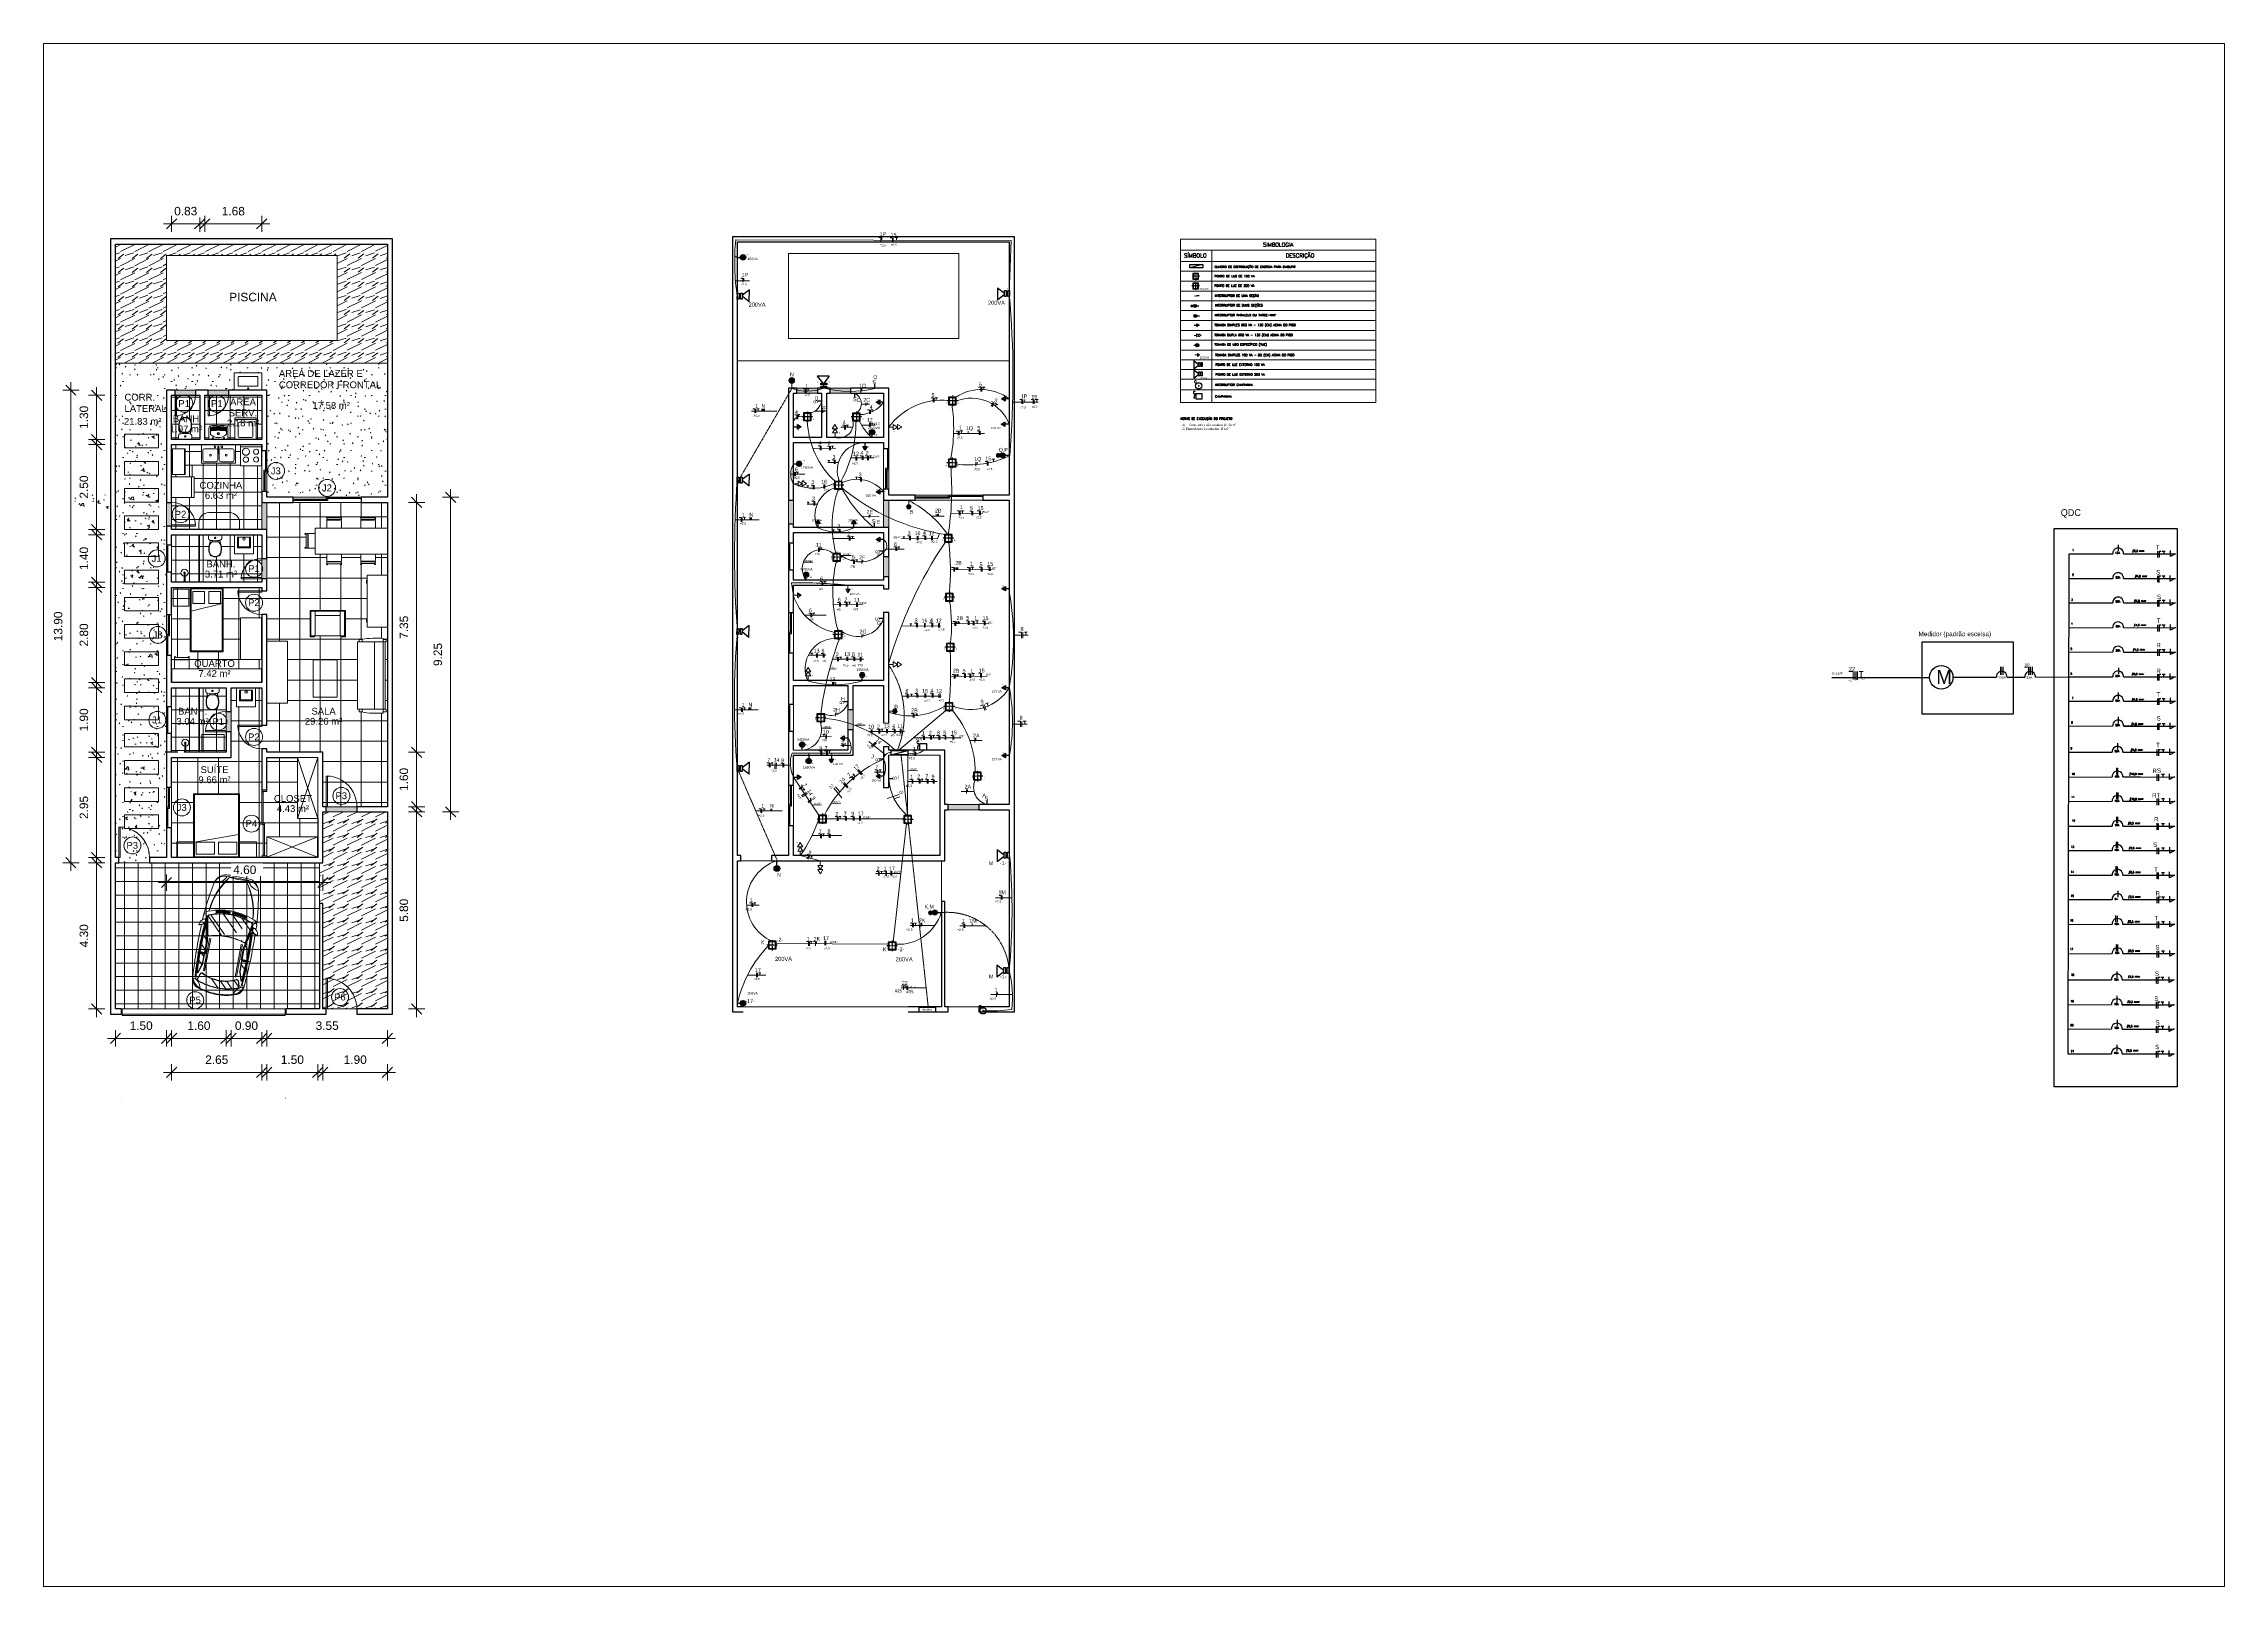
# Paper-space layout 'Layout2' of a CAD drawing. Header units: metres. Extents: x 30 to 267, y 21 to 189.
# The model-space entities are those that its viewports show. They can reach past a viewport. Long polylines and large blocks are cut down to what shows.
import ezdxf
from ezdxf.enums import TextEntityAlignment as Align

# ---------------------------------------------------------------- set-up
doc = ezdxf.new("R2010")
doc.units = ezdxf.units.M
doc.header["$MEASUREMENT"] = 0
for name, pattern in [('Dash', [0.00635, 0.003175, -0.003175]), ('DASHDOT', [1, 0.5, -0.25, 0, -0.25]), ('DASHED', [1.905, 1.27, -0.635])]:
    doc.linetypes.add(name, pattern=pattern)
for name, color, linetype in [('08', 8, 'Continuous'), ('EE-INTERRUPTOR', 10, 'Continuous'), ('SIMBOLO', 2, 'Continuous'), ('Tomada', 10, 'Continuous')]:
    doc.layers.add(name, color=color, linetype=linetype)
for name, color, linetype, lineweight in [('A-ANNO-DIMS', 211, 'Continuous', 9), ('A-ANNO-DIMS-100', 211, 'Continuous', 9), ('A-AREA-IDEN', 32, 'Continuous', 9), ('A-DETL', 94, 'Continuous', 9), ('A-DETL-GENF', 92, 'Continuous', 9), ('A-DETL-THIN', 151, 'Continuous', 9), ('A-DOOR', 31, 'Continuous', 9), ('A-DOOR-FRAM', 31, 'Continuous', 18), ('A-DOOR-HDLN', 31, 'Dash', 18), ('A-DOOR-IDEN', 31, 'Continuous', 9), ('A-FLOR', 192, 'Continuous', 9), ('A-FLOR-PATT', 8, 'Continuous', 9), ('A-GLAZ', 151, 'Continuous', 9), ('A-GLAZ-IDEN', 152, 'Continuous', 9), ('A-WALL', 18, 'Continuous', 9), ('AL2', 19, 'Continuous', 20), ('AL3', 3, 'Continuous', 30), ('AR80', 214, 'Continuous', 20), ('G-ANNO-TEXT', 231, 'Continuous', 9), ('G-IMPT', 8, 'Continuous', 9), ('I-FURN', 30, 'Continuous', 9), ('P-SANR-FIXT', 6, 'Continuous', 9), ('Q-SPCQ', 94, 'Continuous', 9)]:
    doc.layers.add(name, color=color, linetype=linetype, lineweight=lineweight)
doc.styles.add('Arial', font='arial.ttf', dxfattribs={"height": 0.2})
doc.styles.add('Arial_1', font='arial.ttf', dxfattribs={"height": 0.25})
doc.styles.add('R140', font='simplex.shx', dxfattribs={"height": 3.5})
doc.styles.add('R80', font='simplex.shx', dxfattribs={"height": 2})
doc.styles.add('ROMAND', font='Romand', dxfattribs={"height": 0.3})
doc.dimstyles.new('CotaPadrão_-_Multi_Nucleo', dxfattribs={"dimscale": 0.3048, "dimtxt": 0.255065, "dimasz": 0.984252, "dimexe": 0.787402, "dimexo": 0.0625, "dimgap": 0.574147, "dimtad": 1, "dimrnd": 0.01, "dimzin": 0, "dimdsep": 46, "dimtxsty": 'Arial_1', "dimblk1": 'OBLIQUE', "dimblk2": 'OBLIQUE', "dimsah": 1, "dimcen": 0.09, "dimdle": 0.787402, "dimazin": 0, "dimtfac": 1, "dimtdec": 4, "dimtix": 1, "dimtmove": 0, "dimatfit": 3, "dimfxl": 0.787402, "dimfxlon": 1, "dimtvp": 1, "dimtfill": 1, "dimtolj": 1, "dimtzin": 0, "dimarcsym": 2})
pattern_1 = [(50, (0, 0), (0.728831, -0.063291), [0.076, -0.838]), (355, (0, 0), (-0.140933, 0.764191), [0.061, -0.671]), (100.451, (0.061, -0.005), (0.587733, 0.700228), [0.065, -0.712]), (46.184, (0, 0.203), (1.084173, -0.168552), [0.114, -1.257]), (96.636, (0.09, 0.189), (0.950027, 0.989415), [0.097, -1.069]), (351.184, (0, 0.203), (0.949968, 0.990104), [0.091, -1.006]), (21, (0.102, 0.152), (0.606766, -0.4087), [0.076, -0.838]), (326, (0.102, 0.152), (0.247225, 0.736702), [0.061, -0.671]), (71.451, (0.152, 0.118), (0.85352, 0.327495), [0.065, -0.712]), (37.5, (0, 0), (0.0124776, 0.3385577), [0.034, -0.629, 0.034, -0.647, -0.673]), (37.5, (0, 0), (0.0124776, 0.3385577), [-1.343, 0.034, -0.64]), (7.5, (0, 0), (0.2670375, 0.40028), [0.034, -0.355, 0.034, -0.614, -0.257]), (7.5, (0, 0), (0.2670375, 0.40028), [-1.035, 0.034, -0.223]), (327.5, (-0.227, 0), (0.5425395, -0.0231283), [0.034, -0.22, 0.034, -0.759, -1.052]), (327.5, (-0.227, 0), (0.5425395, -0.0231283), [-1.046, 0.034, -1.018]), (317.5, (-0.328, 0), (0.5922234, 0.1015895), [0.034, -0.297, 0.034, -0.493, -0.747]), (317.5, (-0.328, 0), (0.5922234, 0.1015895), [-0.856, 0.034, -0.713])]

# ---------------------------------------------------------------- blocks, each defined once
blk = doc.blocks.new('M_Single-Flush - _90x210_Multi Nucleo-517452-00-Térreo')
at = {"layer": 'A-DOOR', "lineweight": 18}
for p, q in [((0.41, -0.075), (0.41, -0.976)), ((0.45, -0.075), (0.41, -0.075)), ((0.45, -0.075), (0.45, -0.976)), ((0.45, -0.976), (0.41, -0.976))]:
    blk.add_line(p, q, dxfattribs=at)
at = {"layer": 'A-DOOR'}
blk.add_arc((0.45, -0.075), 0.902, 180, 267.45746, dxfattribs=at)
blk = doc.blocks.new('M_Single-Flush - _70x210_Multi Nucleo-397152-00-Térreo')
at = {"layer": 'A-DOOR', "lineweight": 18}
for p, q in [((0.31, 0.075), (0.31, 0.776)), ((0.35, 0.776), (0.31, 0.776)), ((0.35, 0.075), (0.35, 0.776)), ((0.35, 0.075), (0.31, 0.075))]:
    blk.add_line(p, q, dxfattribs=at)
at = {"layer": 'A-DOOR'}
blk.add_arc((0.35, 0.075), 0.702, 93.26792, 180, dxfattribs=at)
blk = doc.blocks.new('M_Single-Flush - _60x210_Multi Nucleo-204704-00-Térreo')
at = {"layer": 'A-DOOR', "lineweight": 18}
for p, q in [((0.26, -0.075), (0.26, -0.675)), ((0.3, -0.075), (0.26, -0.075)), ((0.3, -0.075), (0.3, -0.675)), ((0.3, -0.675), (0.26, -0.675))]:
    blk.add_line(p, q, dxfattribs=at)
at = {"layer": 'A-DOOR'}
blk.add_arc((0.3, -0.075), 0.602, 180, 266.18821, dxfattribs=at)
blk = doc.blocks.new('Porta veneziana de correr dupla sem revestimento - _200x210_Multi Nucleo-518552-00-Térreo')
at = {"layer": 'A-DOOR-FRAM'}
for p, q in [((-0.95, 0.075), (-1, 0.075)), ((-0.95, -0.075), (-0.95, 0.075)), ((0.025, 0.01), (-0.025, 0.01)), ((-0.025, 0.01), (-0.025, -0.03)), ((0.025, -0.03), (0.025, 0.01)), ((0.9, 0.01), (0.9, -0.03)), ((0.95, 0.01), (0.9, 0.01)), ((0.95, 0.075), (0.95, -0.075)), ((0.95, -0.03), (0.95, 0.01)), ((1, 0.075), (0.99, 0.075)), ((-1, -0.075), (-0.95, -0.075)), ((-0.95, -0.035), (-0.95, -0.075)), ((-0.9, -0.035), (-0.95, -0.035)), ((-0.95, -0.075), (-0.9, -0.075)), ((-0.9, -0.075), (-0.9, -0.035)), ((-0.025, -0.03), (0.025, -0.03)), ((0.025, -0.035), (-0.025, -0.035)), ((-0.025, -0.035), (-0.025, -0.075)), ((-0.025, -0.075), (0.025, -0.075)), ((0.025, -0.075), (0.025, -0.035)), ((0.9, -0.03), (0.95, -0.03)), ((0.95, -0.075), (1, -0.075))]:
    blk.add_line(p, q, dxfattribs=at)
at = {"layer": 'A-DOOR-FRAM', "lineweight": 9}
for p, q in [((0.9, 0.01), (0.025, 0.01)), ((-0.025, -0.035), (-0.9, -0.035)), ((-0.9, -0.075), (-0.025, -0.075)), ((0.025, -0.03), (0.9, -0.03))]:
    blk.add_line(p, q, dxfattribs=at)
blk = doc.blocks.new('Deca Chuveiro_Multi Nucleo - 1998_C_CT_Cromado CR10-211587-00-Térreo')
at = {"layer": 'P-SANR-FIXT'}
for p, q in [((40.637, -4.204), (40.637, -4.196)), ((40.691, -4.196), (40.637, -4.196)), ((40.691, -4.204), (40.637, -4.204)), ((40.639, -4.194), (40.643, -4.194)), ((40.643, -4.194), (40.685, -4.194)), ((40.645, -4.192), (40.645, -4.175)), ((40.645, -4.175), (40.649, -4.175)), ((40.683, -4.177), (40.645, -4.177)), ((40.645, -4.192), (40.683, -4.192)), ((40.649, -4.026), (40.649, -3.921)), ((40.649, -4.175), (40.649, -4.026)), ((40.649, -4.175), (40.68, -4.175)), ((40.68, -4.026), (40.68, -3.921)), ((40.68, -4.026), (40.68, -4.175)), ((40.68, -4.175), (40.683, -4.175)), ((40.683, -4.175), (40.683, -4.192)), ((40.685, -4.194), (40.689, -4.194)), ((40.691, -4.196), (40.691, -4.204))]:
    blk.add_line(p, q, dxfattribs=at)
for centre, radius, start, end in [((40.664, -3.922), 0.105, 90, 261.51103), ((40.664, -3.922), 0.105, 278.48866, 90), ((40.639, -4.196), 0.002, 90, 180), ((40.643, -4.192), 0.002, 270, 0), ((40.665, -3.923), 0.0195, 90.62426, 216.15405), ((40.657, -3.921), 0.00863, 127.63056, 180), ((40.651, -3.919), 0.00173, 147.57231, 302.42769), ((40.651, -3.919), 0.00241, 213.3106, 298.6894), ((40.664, -3.981), 0.0482, 251.25835, 288.74165), ((40.664, -3.934), 0.023, 89.16943, 120.83057), ((40.677, -4.133), 0.214, 93.30444, 96.69556), ((40.662, -3.973), 0.0522, 87.05807, 100.6274), ((40.664, -3.923), 0.0195, 323.84595, 89.37574), ((40.665, -3.934), 0.023, 59.16943, 90.83057), ((40.652, -4.133), 0.214, 83.30444, 86.69556), ((40.667, -3.973), 0.0522, 79.3726, 92.94193), ((40.671, -3.921), 0.00863, 0, 52.36944), ((40.678, -3.919), 0.00173, 237.57231, 32.42769), ((40.678, -3.919), 0.00241, 241.3106, 326.6894), ((40.685, -4.192), 0.002, 180, 270), ((40.689, -4.196), 0.002, 0, 90)]:
    blk.add_arc(centre, radius, start, end, dxfattribs=at)
blk = doc.blocks.new('Deca Vaso Caixa Acoplada_Multi Nucleo - P_750_Branco Gelo GE17_Acionamento Simples 6lpf-214465-00-Térreo')
at = {"layer": 'P-SANR-FIXT'}
for p, q in [((41.267, -2.415), (41.267, -2.349)), ((41.293, -2.613), (41.324, -2.47)), ((41.302, -2.314), (41.627, -2.314)), ((41.606, -2.47), (41.641, -2.633)), ((41.662, -2.349), (41.662, -2.416))]:
    blk.add_line(p, q, dxfattribs=at)
for radius in [0.02, 0.018, 0.017]:
    blk.add_circle((41.464, -2.398), radius, dxfattribs=at)
for centre, radius, start, end in [((41.302, -2.349), 0.0347, 90, 179.9862), ((41.321, -2.415), 0.0537, 179.9862, 253.91059), ((41.463, -1.649), 0.833, 259.12679, 260.37973), ((41.465, -1.634), 0.848, 260.35838, 279.53443), ((41.467, -1.649), 0.833, 279.62283, 280.63748), ((41.608, -2.416), 0.0537, 283.40918, 0.0138), ((41.627, -2.349), 0.0347, 0.0138, 90), ((41.667, -2.728), 0.389, 173.7439, 187.62475), ((41.914, -2.768), 0.64, 171.36322, 172.55951), ((41.667, -2.728), 0.389, 190.80435, 193.50912), ((41.667, -2.728), 0.389, 200.26699, 202.2561), ((41.397, -2.832), 0.1, 205.90593, 231.10181), ((41.533, -2.832), 0.1, 305.04504, 334.09407), ((41.263, -2.728), 0.389, 337.7439, 344.68965), ((41.263, -2.728), 0.389, 345.14655, 6.2561), ((41.016, -2.768), 0.64, 9.90187, 12.2113), ((41.016, -2.768), 0.64, 7.44049, 9.64802)]:
    blk.add_arc(centre, radius, start, end, dxfattribs=at)
blk = doc.blocks.new('Deca_Shared_Assento_P_750 - AP_75_Branco Gelo GE17-212523-00-Térreo')
at = {"layer": 'P-SANR-FIXT'}
for p, q in [((41.4, -2.511), (41.378, -2.512)), ((41.383, -2.518), (41.546, -2.518)), ((41.4, -2.511), (41.529, -2.511)), ((41.414, -2.512), (41.404, -2.512)), ((41.404, -2.512), (41.404, -2.518)), ((41.414, -2.512), (41.414, -2.518)), ((41.515, -2.512), (41.525, -2.512)), ((41.515, -2.512), (41.515, -2.518)), ((41.525, -2.512), (41.525, -2.518)), ((41.529, -2.511), (41.551, -2.512))]:
    blk.add_line(p, q, dxfattribs=at)
for centre, radius, start, end in [((41.493, -2.683), 0.212, 134.84375, 173.83496), ((41.492, -2.681), 0.202, 134.84368, 174.48923), ((41.405, -2.594), 0.0868, 108.11259, 134.84368), ((41.404, -2.592), 0.077, 106.16272, 134.84368), ((41.389, -2.517), 0.0125, 28.70336, 153.39741), ((41.54, -2.517), 0.0125, 26.60259, 151.29664), ((41.525, -2.592), 0.077, 45.15632, 73.83728), ((41.524, -2.594), 0.0868, 45.15632, 71.88741), ((41.436, -2.681), 0.202, 5.51077, 45.15632), ((41.436, -2.683), 0.212, 6.16504, 45.15625), ((41.863, -2.723), 0.584, 173.8664, 186.34265), ((41.558, -2.756), 0.277, 186.34265, 203.59763), ((41.862, -2.721), 0.574, 174.09023, 186.34293), ((41.557, -2.755), 0.267, 186.34293, 200.22646), ((41.432, -2.811), 0.14, 203.59763, 260.13335), ((41.432, -2.809), 0.131, 197.02426, 260.18535), ((41.468, -2.605), 0.35, 260.16461, 269.42676), ((41.467, -2.603), 0.34, 260.18535, 269.49444), ((41.461, -2.603), 0.34, 270.50556, 279.81465), ((41.461, -2.605), 0.35, 270.57324, 279.83539), ((41.497, -2.809), 0.131, 279.81465, 342.97574), ((41.497, -2.811), 0.14, 279.86665, 336.40237), ((41.371, -2.755), 0.267, 339.77354, 353.65707), ((41.371, -2.756), 0.277, 336.40237, 353.65735), ((41.066, -2.721), 0.574, 353.65707, 5.90977), ((41.066, -2.723), 0.584, 353.65735, 6.1336)]:
    blk.add_arc(centre, radius, start, end, dxfattribs=at)
blk = doc.blocks.new('M_Single-Flush - _90x210_Multi Nucleo-V1-00-Térreo')
at = {"layer": 'A-DOOR', "lineweight": 18}
for p, q in [((0.41, -0.075), (0.41, -0.976)), ((0.45, -0.075), (0.41, -0.075)), ((0.45, -0.075), (0.45, -0.976)), ((0.45, -0.976), (0.41, -0.976))]:
    blk.add_line(p, q, dxfattribs=at)
at = {"layer": 'A-DOOR'}
for start, end in [(180, 251.81717), (259.65037, 267.45746)]:
    blk.add_arc((0.45, -0.075), 0.902, start, end, dxfattribs=at)
blk = doc.blocks.new('Deca_Tanque_TQ_01_18 Litros - TQ_01_Branco Gelo GE17-438303-00-Térreo')
at = {"layer": 'P-SANR-FIXT'}
for p, q in [((41.36, 5.338), (41.36, 5.001)), ((41.405, 5.339), (41.405, 5.154)), ((41.874, 5.155), (41.874, 5.339)), ((41.918, 5.001), (41.918, 5.338)), ((41.489, 5.036), (41.46, 5.036)), ((41.475, 5.05), (41.475, 5.021)), ((41.819, 5.036), (41.79, 5.036)), ((41.804, 5.051), (41.804, 5.021))]:
    blk.add_line(p, q, dxfattribs=at)
for radius in [0.0345, 0.026]:
    blk.add_circle((41.639, 5.166), radius, dxfattribs=at)
for centre, radius, start, end in [((41.418, 5.338), 0.0574, 99.04639, 180), ((41.425, 5.339), 0.0198, 99.0002, 180.50811), ((41.43, 5.225), 0.0252, 106.39067, 176.39067), ((41.428, 5.156), 0.0233, 185.66681, 227.75082), ((41.639, 3.978), 1.436, 80.76176, 99.23824), ((41.639, 5.389), 0.338, 227.68571, 312.6321), ((41.423, 5.343), 0.0056, 103.55985, 275.1176), ((41.423, 5.323), 0.0056, 103.55985, 275.1176), ((41.423, 5.303), 0.0056, 103.55985, 275.1176), ((41.423, 5.283), 0.0056, 103.55985, 275.1176), ((41.422, 5.263), 0.0056, 103.55985, 275.1176), ((41.639, 3.983), 1.393, 80.99035, 99.0002), ((41.638, 3.981), 1.306, 80.38912, 99.58609), ((41.639, 4.06), 1.306, 80.38912, 99.58609), ((41.639, 4.04), 1.306, 80.38912, 99.58609), ((41.639, 4.02), 1.306, 80.38912, 99.58609), ((41.639, 4), 1.306, 80.38912, 99.58609), ((41.639, 4.025), 1.329, 80.67623, 99.33873), ((41.639, 4.005), 1.329, 80.67623, 99.33873), ((41.639, 3.985), 1.329, 80.67623, 99.33873), ((41.639, 3.965), 1.329, 80.67623, 99.33873), ((41.638, 3.946), 1.329, 80.67623, 99.33873), ((41.638, 3.866), 1.4, 80.99495, 98.86201), ((41.856, 5.342), 0.00564, 249.10125, 83.66839), ((41.856, 5.322), 0.00564, 249.10125, 83.66839), ((41.856, 5.302), 0.00564, 249.10125, 83.66839), ((41.856, 5.282), 0.00564, 249.10125, 83.66839), ((41.856, 5.263), 0.00564, 249.10125, 83.66839), ((41.854, 5.339), 0.02, 0, 80.15903), ((41.849, 5.225), 0.0252, 3.60933, 69.69003), ((41.854, 5.154), 0.0202, 315.63137, 2.36863), ((41.861, 5.338), 0.0574, 0, 80.95361), ((41.365, 5.001), 0.005, 180, 270), ((41.474, 5.036), 0.015, 0, 180), ((41.474, 5.036), 0.015, 0, 180), ((41.474, 5.036), 0.015, 180, 0), ((41.474, 5.036), 0.015, 180, 0), ((41.804, 5.036), 0.015, 135.00469, 180), ((41.804, 5.036), 0.015, 135.00469, 180), ((41.804, 5.036), 0.015, 180, 224.99531), ((41.804, 5.036), 0.015, 180, 224.99531), ((41.804, 5.036), 0.015, 0, 135), ((41.804, 5.036), 0.015, 0, 135), ((41.804, 5.036), 0.015, 225, 0), ((41.804, 5.036), 0.015, 225, 0), ((41.913, 5.001), 0.005, 270, 0)]:
    blk.add_arc(centre, radius, start, end, dxfattribs=at)
blk = doc.blocks.new('M_Single-Flush - _60x210_Multi Nucleo-521719-00-Térreo')
at = {"layer": 'A-DOOR', "lineweight": 18}
for p, q in [((0.26, 0.075), (0.26, 0.675)), ((0.3, 0.675), (0.26, 0.675)), ((0.3, 0.075), (0.3, 0.675)), ((0.3, 0.075), (0.26, 0.075))]:
    blk.add_line(p, q, dxfattribs=at)
at = {"layer": 'A-DOOR'}
blk.add_arc((0.3, 0.075), 0.602, 93.81179, 180, dxfattribs=at)
blk = doc.blocks.new('Janela de correr - 2 Painéis - _120x100_MultiNucleo-524294-00-Térreo')
at = {"layer": 'A-GLAZ', "lineweight": 18}
for p, q in [((-0.6, 0.075), (-0.55, 0.075)), ((-0.55, 0.035), (-0.6, 0.035)), ((-0.55, 0.075), (-0.55, 0.035)), ((-0.025, 0.055), (-0.55, 0.055)), ((-0.55, 0.055), (-0.025, 0.055)), ((-0.025, 0.075), (0.025, 0.075)), ((-0.025, 0.035), (-0.025, 0.075)), ((0.025, 0.035), (-0.025, 0.035)), ((-0.025, 0.025), (0.025, 0.025)), ((-0.025, -0.015), (-0.025, 0.025)), ((0.025, 0.075), (0.025, 0.035)), ((0.025, 0.025), (0.025, -0.015)), ((0.025, 0.005), (0.55, 0.005)), ((0.55, 0.005), (0.025, 0.005)), ((0.55, 0.025), (0.6, 0.025)), ((0.55, -0.015), (0.55, 0.025)), ((0.025, -0.015), (-0.025, -0.015)), ((0.6, -0.015), (0.55, -0.015))]:
    blk.add_line(p, q, dxfattribs=at)
at = {"layer": 'A-GLAZ'}
for p, q in [((-0.55, 0.075), (-0.025, 0.075)), ((-0.025, 0.035), (-0.55, 0.035)), ((0.025, 0.025), (0.55, 0.025)), ((0.55, -0.015), (0.025, -0.015))]:
    blk.add_line(p, q, dxfattribs=at)
blk = doc.blocks.new('Janela de correr - 2 Painéis - _200x100_MultiNucleo-384144-00-Térreo')
at = {"layer": 'A-GLAZ', "lineweight": 18}
for p, q in [((0.025, 0.015), (-0.025, 0.015)), ((-0.025, 0.015), (-0.025, -0.025)), ((0.025, -0.025), (0.025, 0.015)), ((0.95, 0.015), (0.95, -0.025)), ((1, 0.015), (0.95, 0.015)), ((-0.95, -0.035), (-1, -0.035)), ((-1, -0.075), (-0.95, -0.075)), ((-0.95, -0.075), (-0.95, -0.035)), ((-0.025, -0.055), (-0.95, -0.055)), ((-0.95, -0.055), (-0.025, -0.055)), ((-0.025, -0.025), (0.025, -0.025)), ((-0.025, -0.035), (-0.025, -0.075)), ((0.025, -0.035), (-0.025, -0.035)), ((-0.025, -0.075), (0.025, -0.075)), ((0.025, -0.005), (0.95, -0.005)), ((0.95, -0.005), (0.025, -0.005)), ((0.025, -0.075), (0.025, -0.035)), ((0.95, -0.025), (1, -0.025))]:
    blk.add_line(p, q, dxfattribs=at)
at = {"layer": 'A-GLAZ'}
for p, q in [((0.95, 0.015), (0.025, 0.015)), ((-0.025, -0.035), (-0.95, -0.035)), ((-0.95, -0.075), (-0.025, -0.075)), ((0.025, -0.025), (0.95, -0.025))]:
    blk.add_line(p, q, dxfattribs=at)
blk = doc.blocks.new('Janela Maxim-ar - Painel 1 - _80x60_MultiNucleo-575731-00-Térreo')
at = {"layer": 'A-GLAZ', "lineweight": 18}
for p, q in [((-0.4, 0.075), (-0.36, 0.075)), ((-0.4, 0.035), (-0.4, 0.075)), ((-0.36, 0.035), (-0.4, 0.035)), ((-0.36, 0.075), (-0.36, 0.035)), ((-0.36, 0.055), (0.36, 0.055)), ((0.36, 0.075), (0.4, 0.075)), ((0.36, 0.035), (0.36, 0.075)), ((0.4, 0.035), (0.36, 0.035)), ((0.4, 0.075), (0.4, 0.035))]:
    blk.add_line(p, q, dxfattribs=at)
at = {"layer": 'A-GLAZ'}
for p, q in [((-0.36, 0.075), (0.36, 0.075)), ((0.36, 0.035), (-0.36, 0.035))]:
    blk.add_line(p, q, dxfattribs=at)
blk = doc.blocks.new('Janela Maxim-ar - Painel 1 - _80x60_MultiNucleo-575926-00-Térreo')
at = {"layer": 'A-GLAZ', "lineweight": 18}
for p, q in [((-0.4, -0.035), (-0.4, -0.075)), ((-0.36, -0.035), (-0.4, -0.035)), ((-0.4, -0.075), (-0.36, -0.075)), ((-0.36, -0.075), (-0.36, -0.035)), ((-0.36, -0.055), (0.36, -0.055)), ((0.4, -0.035), (0.36, -0.035)), ((0.36, -0.035), (0.36, -0.075)), ((0.36, -0.075), (0.4, -0.075)), ((0.4, -0.075), (0.4, -0.035))]:
    blk.add_line(p, q, dxfattribs=at)
at = {"layer": 'A-GLAZ'}
for p, q in [((0.36, -0.035), (-0.36, -0.035)), ((-0.36, -0.075), (0.36, -0.075))]:
    blk.add_line(p, q, dxfattribs=at)
blk = doc.blocks.new('Carro2d - CARRO3_dwg-242686-00-Térreo')
at = {"layer": 'G-IMPT'}
for p, q in [((-0.053, 1.224), (-0.057, 1.289)), ((-0.034, 1.227), (-0.036, 1.292)), ((-0.014, 1.23), (-0.016, 1.294)), ((0.006, 1.232), (0.004, 1.296)), ((0.02, 1.233), (0.02, 1.297)), ((0.04, 1.234), (0.04, 1.299)), ((0.06, 1.236), (0.06, 1.301)), ((0.08, 1.237), (0.08, 1.302)), ((0.1, 1.238), (0.1, 1.303)), ((0.12, 1.239), (0.12, 1.304)), ((0.14, 1.24), (0.14, 1.304)), ((0.215, 1.24), (0.215, 1.304)), ((0.235, 1.239), (0.235, 1.304)), ((0.255, 1.238), (0.255, 1.303)), ((0.275, 1.237), (0.275, 1.302)), ((0.295, 1.236), (0.295, 1.301)), ((0.315, 1.234), (0.315, 1.299)), ((0.335, 1.233), (0.335, 1.297)), ((0.35, 1.232), (0.351, 1.296)), ((0.369, 1.23), (0.371, 1.294)), ((0.389, 1.227), (0.391, 1.292)), ((0.408, 1.224), (0.413, 1.289)), ((-0.619, 1.054), (-0.624, 0.917)), ((-0.546, 0.813), (-0.536, 0.849)), ((-0.536, 0.856), (-0.537, 0.919)), ((-0.36, 0.324), (-0.527, 1.064)), ((-0.526, 0.859), (-0.527, 0.953)), ((-0.516, 0.861), (-0.517, 0.954)), ((-0.507, 0.864), (-0.51, 0.954)), ((-0.393, 0.514), (-0.495, 1.034)), ((-0.391, 0.367), (-0.492, 0.794)), ((-0.383, 0.516), (-0.485, 1.036)), ((0.019, 0.56), (-0.483, 1.061)), ((-0.381, 0.37), (-0.482, 0.797)), ((0.094, 0.606), (-0.405, 1.105)), ((-0.267, 1.184), (-0.278, 1.245)), ((-0.247, 1.189), (-0.258, 1.25)), ((-0.233, 1.192), (-0.243, 1.254)), ((-0.214, 1.197), (-0.223, 1.259)), ((-0.194, 1.201), (-0.204, 1.263)), ((-0.18, 1.204), (-0.188, 1.267)), ((-0.16, 1.208), (-0.168, 1.271)), ((-0.141, 1.212), (-0.149, 1.274)), ((-0.126, 1.214), (-0.133, 1.277)), ((-0.107, 1.217), (-0.113, 1.279)), ((-0.087, 1.22), (-0.093, 1.281)), ((-0.073, 1.223), (-0.077, 1.283)), ((0.43, 0.722), (-0.043, 1.195)), ((0.573, 0.865), (0.23, 1.209)), ((0.428, 1.223), (0.432, 1.283)), ((0.442, 1.22), (0.448, 1.281)), ((0.462, 1.217), (0.468, 1.279)), ((0.482, 1.214), (0.488, 1.277)), ((0.496, 1.212), (0.504, 1.274)), ((0.809, 0.873), (0.504, 1.178)), ((0.516, 1.208), (0.523, 1.271)), ((0.535, 1.204), (0.543, 1.267)), ((0.549, 1.201), (0.559, 1.263)), ((0.569, 1.197), (0.578, 1.259)), ((0.588, 1.192), (0.598, 1.254)), ((0.602, 1.189), (0.613, 1.25)), ((0.622, 1.184), (0.633, 1.245)), ((0.716, 0.324), (0.882, 1.064)), ((0.737, 0.37), (0.838, 0.797)), ((0.841, 1.036), (0.738, 0.516)), ((0.746, 0.367), (0.847, 0.794)), ((0.85, 1.034), (0.748, 0.514)), ((0.862, 0.864), (0.865, 0.954)), ((0.871, 0.861), (0.873, 0.954)), ((0.881, 0.859), (0.883, 0.953)), ((0.891, 0.856), (0.892, 0.919)), ((0.902, 0.813), (0.891, 0.849)), ((0.979, 0.917), (0.974, 1.054)), ((-0.39, 0.075), (-0.516, 0.201)), ((-0.39, 0.351), (-0.51, 0.471)), ((-0.38, -0.019), (-0.38, 0.358)), ((-0.36, -0.034), (-0.36, 0.322)), ((0.625, 0.527), (0.612, 0.54)), ((0.715, -0.034), (0.715, 0.322)), ((0.735, -0.019), (0.735, 0.358)), ((0.87, 0.282), (0.754, 0.398)), ((-0.629, -0.044), (-0.37, -0.044)), ((-0.523, -0.071), (-0.503, -0.628)), ((-0.514, -0.029), (-0.39, -0.029)), ((-0.39, -0.061), (-0.513, -0.061)), ((-0.393, -0.386), (-0.506, -0.273)), ((-0.474, -0.63), (-0.392, -0.384)), ((-0.464, -0.633), (-0.383, -0.387)), ((-0.39, -0.135), (-0.451, -0.073)), ((-0.38, -0.371), (-0.38, -0.071)), ((0.985, -0.044), (0.725, -0.044)), ((0.735, -0.371), (0.735, -0.071)), ((0.82, -0.633), (0.738, -0.387)), ((0.869, -0.029), (0.745, -0.029)), ((0.745, -0.061), (0.868, -0.061)), ((0.861, -0.283), (0.745, -0.167)), ((0.829, -0.63), (0.747, -0.384)), ((0.878, -0.071), (0.859, -0.628)), ((-0.395, -0.657), (-0.449, -0.81)), ((-0.44, -0.813), (-0.385, -0.66)), ((0.193, -0.972), (-0.041, -0.738)), ((0.428, -0.953), (0.233, -0.758)), ((0.602, -0.918), (0.43, -0.745)), ((0.796, -0.836), (0.626, -0.666)), ((0.74, -0.66), (0.795, -0.813)), ((0.805, -0.81), (0.75, -0.657))]:
    blk.add_line(p, q, dxfattribs=at)
at = {"layer": 'G-IMPT', "flags": 128}
for points in [[(-0.685, 0.747), (-0.628, 0.772), (-0.554, 0.806)], [(0.909, 0.806), (0.984, 0.772), (1.04, 0.747)], [(-0.514, -0.019), (-0.39, -0.019), (-0.39, 0.358)], [(0.869, -0.019), (0.745, -0.019), (0.745, 0.358)], [(-0.39, -0.371), (-0.39, -0.071), (-0.513, -0.071), (-0.493, -0.628)], [(0.745, -0.371), (0.745, -0.071), (0.868, -0.071), (0.849, -0.628)]]:
    blk.add_lwpolyline(points, dxfattribs=at)
for points in [[(-0.318, -0.551), (-0.281, -0.551), (-0.281, 0.412), (-0.318, 0.412)], [(0.636, 0.412), (0.674, 0.412), (0.674, -0.551), (0.636, -0.551)]]:
    blk.add_lwpolyline(points, close=True, dxfattribs=at)
at = {"layer": 'G-IMPT'}
for centre, radius, start, end in [((8.846, 0.296), 9.495, 169.20805, 175.42275), ((-0.165, 1.97), 0.329, 86.56245, 164.49582), ((-0.165, 1.97), 0.329, 86.56245, 164.49582), ((-0.513, 2.456), 0.4, 274.33929, 336.71898), ((-0.078, 1.941), 0.425, 111.77904, 161.65444), ((1.405, 1.107), 1.885, 142.42971, 176.62369), ((1.734, 0.984), 2.223, 145.09295, 173.96045), ((-0.225, 2.307), 0.03, 97.67397, 111.77904), ((0.1, -0.914), 3.268, 88.63509, 95.77261), ((0.077, -1.04), 3.346, 88.28197, 93.81346), ((0.278, 5.637), 3.365, 262.76955, 268.28512), ((0.255, -0.914), 3.268, 84.22739, 91.36491), ((0.278, -1.04), 3.346, 86.18654, 91.71803), ((0.077, 5.637), 3.365, 271.71488, 277.23045), ((-1.379, 0.984), 2.223, 6.03955, 34.90705), ((-1.049, 1.107), 1.885, 3.37631, 37.57029), ((0.52, 1.97), 0.329, 15.50418, 93.43755), ((0.52, 1.97), 0.329, 15.50418, 93.43755), ((0.868, 2.456), 0.4, 203.28102, 265.66071), ((0.58, 2.307), 0.03, 68.22096, 82.32603), ((0.434, 1.941), 0.425, 18.34556, 68.22096), ((-8.491, 0.296), 9.495, 4.57725, 10.79195), ((0.183, -0.512), 1.837, 90, 115.07814), ((0.172, -0.512), 1.837, 64.92186, 90), ((-0.493, 0.761), 0.204, 130.10189, 181.93489), ((-0.771, 1.065), 0.32, 283.47064, 317.39271), ((-0.687, 0.757), 0.01, 193.81658, 282.23311), ((15.834, 0.371), 16.467, 178.60166, 183.97585), ((-0.493, 0.761), 0.204, 115.20324, 130.10189), ((-0.573, 1.057), 0.0465, 8.74906, 183.51846), ((-0.6, 1.161), 0.01, 174.77267, 295.07814), ((-0.567, 0.919), 0.03, 0.88902, 115.20324), ((9.584, 0.112), 10.147, 175.8385, 184.81509), ((-0.547, 0.952), 0.01, 0.88902, 98.06761), ((-0.546, 0.856), 0.01, 287.94037, 0.88902), ((9.541, 0.141), 10.084, 175.93968, 185.43335), ((-0.537, 0.953), 0.01, 0.88902, 95.22344), ((-0.536, 0.859), 0.01, 285.26496, 0.88902), ((-0.527, 0.953), 0.01, 0.88902, 92.38995), ((7.882, 0.164), 8.408, 175.69294, 181.2505), ((-0.526, 0.861), 0.01, 282.62123, 0.88902), ((-0.52, 0.954), 0.01, 2.00313, 90.18429), ((7.882, 0.164), 8.398, 175.69435, 181.2501), ((-0.517, 0.863), 0.01, 280.11964, 2.00313), ((-0.492, 0.794), 0.01, 13.30168, 174.5453), ((-0.447, 1.045), 0.05, 111.95359, 193.30168), ((-0.447, 1.045), 0.04, 111.95359, 193.55432), ((-0.467, 1.217), 0.01, 172.72578, 290.59687), ((0.178, -0.452), 1.672, 90.00647, 112.62321), ((0.178, -0.452), 1.662, 90.00846, 112.62516), ((0.177, -0.452), 1.672, 67.37679, 89.99353), ((0.177, -0.452), 1.662, 67.37679, 89.99349), ((0.802, 1.045), 0.0401, 346.52867, 68.12941), ((0.822, 1.217), 0.01, 249.40313, 7.27422), ((0.802, 1.045), 0.05, 346.69832, 68.04641), ((0.847, 0.794), 0.01, 5.4547, 166.69832), ((-7.526, 0.164), 8.398, 358.7499, 4.30565), ((-9.186, 0.141), 10.084, 354.56665, 4.06032), ((-7.526, 0.164), 8.408, 358.7495, 4.30706), ((0.872, 0.863), 0.01, 177.99687, 259.88036), ((0.875, 0.954), 0.01, 89.81571, 177.99687), ((0.881, 0.861), 0.01, 179.11098, 257.37877), ((0.883, 0.953), 0.01, 87.61005, 179.11098), ((0.891, 0.859), 0.01, 179.11098, 254.73504), ((0.928, 1.057), 0.0465, 356.48154, 171.25094), ((-9.229, 0.112), 10.147, 355.18491, 4.1615), ((0.893, 0.953), 0.01, 84.77656, 179.11098), ((0.901, 0.856), 0.01, 179.11098, 252.05963), ((1.126, 1.065), 0.32, 222.60729, 256.52936), ((0.922, 0.919), 0.03, 64.79676, 179.11098), ((0.903, 0.952), 0.01, 81.93239, 179.11098), ((0.911, 0.816), 0.01, 196.42989, 257.76689), ((0.848, 0.761), 0.204, 49.89811, 64.79676), ((-15.479, 0.371), 16.467, 356.02415, 1.39834), ((0.955, 1.161), 0.01, 244.92186, 5.22733), ((0.848, 0.761), 0.204, 358.06511, 49.89811), ((1.042, 0.757), 0.01, 257.76689, 346.18342), ((-0.344, 0.526), 0.05, 193.30168, 287.81843), ((-0.43, 0.358), 0.04, 360, 13.30168), ((-0.344, 0.526), 0.04, 193.55432, 287.81843), ((-0.43, 0.358), 0.05, 0, 13.30168), ((-0.37, 0.322), 0.01, 0, 13.30168), ((0.178, -1.097), 1.665, 90, 107.81843), ((0.178, -1.097), 1.655, 90, 107.81843), ((0.178, -1.097), 1.665, 72.18157, 90), ((0.178, -1.097), 1.655, 72.18157, 90), ((0.699, 0.526), 0.05, 252.18157, 346.69832), ((0.699, 0.526), 0.04, 252.18157, 346.44568), ((0.725, 0.322), 0.01, 166.69832, 180), ((0.785, 0.358), 0.05, 166.69832, 180), ((0.785, 0.358), 0.04, 166.69832, 180), ((-0.514, -0.019), 0.01, 181.58349, 270), ((-0.513, -0.071), 0.01, 90, 181.10658), ((-0.483, -0.627), 0.02, 183.07381, 341.65255), ((-0.483, -0.627), 0.01, 183.44048, 341.65255), ((-0.348, -0.674), 0.05, 63.13567, 160.34618), ((-0.43, -0.371), 0.04, 341.65255, 360), ((-0.39, -0.019), 0.01, 270, 0), ((-0.39, -0.071), 0.01, 0, 90), ((-0.348, -0.674), 0.04, 63.13567, 160.34618), ((-0.43, -0.371), 0.05, 341.65255, 360), ((-0.37, -0.034), 0.01, 270, 0), ((0.178, 0.363), 1.122, 243.13567, 270), ((0.178, 0.363), 1.112, 243.13567, 270), ((0.178, 0.363), 1.112, 270, 296.86433), ((0.178, 0.363), 1.122, 270, 296.86433), ((0.703, -0.674), 0.05, 19.65382, 116.86433), ((0.703, -0.674), 0.04, 19.65382, 116.86433), ((0.725, -0.034), 0.01, 180, 270), ((0.745, -0.019), 0.01, 180, 270), ((0.745, -0.071), 0.01, 90, 180), ((0.785, -0.371), 0.05, 180, 198.34745), ((0.785, -0.371), 0.04, 180, 198.34745), ((0.839, -0.627), 0.02, 198.34745, 356.92619), ((0.839, -0.627), 0.01, 198.34745, 356.55952), ((0.868, -0.071), 0.01, 358.89342, 90), ((0.869, -0.019), 0.01, 270, 358.41651), ((-0.213, -0.703), 0.386, 190.15024, 253.62481), ((-0.213, -0.703), 0.386, 192.68302, 253.62481), ((-0.29, -0.791), 0.3, 179.41442, 244.44103), ((-0.213, -0.703), 0.386, 196.73276, 253.62481), ((-0.62, -1.112), 0.3, 7.33266, 83.02491), ((-0.557, -0.743), 0.03, 270, 5.58191), ((-0.448, -0.809), 0.05, 185.43335, 247.79793), ((-0.402, -0.827), 0.05, 160.34618, 249.50595), ((-0.402, -0.827), 0.04, 160.34618, 249.50595), ((0.178, 0.725), 1.706, 249.50595, 270), ((0.178, 0.537), 1.706, 249.50595, 270), ((0.178, 0.725), 1.696, 249.50595, 270), ((0.178, 0.537), 1.686, 252.75579, 270), ((0.178, 0.537), 1.686, 252.75579, 270), ((0.178, 0.725), 1.696, 270, 290.49405), ((0.178, 0.725), 1.706, 270, 290.49405), ((0.178, 0.537), 1.706, 270, 290.49405), ((0.178, 0.537), 1.686, 270, 287.76085), ((0.178, 0.537), 1.686, 270, 287.24421), ((0.975, -1.112), 0.3, 96.97509, 172.66734), ((0.178, 0.537), 1.686, 287.24421, 287.76085), ((0.178, 0.537), 1.686, 287.24421, 287.76085), ((0.569, -0.703), 0.386, 288.62987, 349.84976), ((0.569, -0.703), 0.386, 288.62987, 347.31698), ((0.569, -0.703), 0.386, 288.62987, 343.26724), ((0.757, -0.827), 0.04, 290.49405, 19.65382), ((0.646, -0.791), 0.3, 295.55897, 0.58558), ((0.757, -0.827), 0.05, 290.49405, 19.65382), ((0.803, -0.809), 0.05, 292.20207, 354.56665), ((0.912, -0.743), 0.03, 174.41809, 270)]:
    blk.add_arc(centre, radius, start, end, dxfattribs=at)
blk = doc.blocks.new('Carro2d - Carro2d-242699-00-Térreo')
blk.add_blockref('Carro2d - CARRO3_dwg-242686-00-Térreo', (-0.164, -0.55))
blk = doc.blocks.new('Porta-Garagem-Alto relevo_Painel_1 - 4800 x 2100mm-525056-00-Térreo')
at = {"layer": 'A-DOOR', "lineweight": 18}
for p, q in [((2.4, -0.078175), (-2.4, -0.078175)), ((-2.4, -0.078175), (-2.4, -0.118175)), ((-2.4, -0.118175), (2.4, -0.118175)), ((2.4, -0.118175), (2.4, -0.078175))]:
    blk.add_line(p, q, dxfattribs=at)
at = {"layer": 'A-DOOR-FRAM'}
for p, q in [((-2.4, 0.071825), (-2.425, 0.071825)), ((-2.425, 0.071825), (-2.425, -0.078175)), ((-2.4, -0.078175), (-2.4, 0.071825)), ((2.4, 0.071825), (2.4, -0.078175)), ((2.425, 0.071825), (2.4, 0.071825)), ((2.425, -0.078175), (2.425, 0.071825)), ((-2.425, -0.078175), (-2.4, -0.078175)), ((2.4, -0.078175), (2.425, -0.078175))]:
    blk.add_line(p, q, dxfattribs=at)
at = {"layer": 'A-DOOR-HDLN'}
for p, q in [((-2.4127, -2.556575), (-2.4, -2.556575)), ((2.4127, -2.556575), (2.4, -2.556575))]:
    blk.add_line(p, q, dxfattribs=at)
blk = doc.blocks.new('M_Single-Flush - _90x210 portão-575654-00-Térreo')
at = {"layer": 'A-DOOR', "lineweight": 18}
for p, q in [((0.41, -0.075), (0.41, -0.976)), ((0.45, -0.075), (0.41, -0.075)), ((0.45, -0.075), (0.45, -0.976)), ((0.45, -0.976), (0.41, -0.976))]:
    blk.add_line(p, q, dxfattribs=at)
at = {"layer": 'A-DOOR'}
blk.add_arc((0.45, -0.075), 0.902, 180, 267.45746, dxfattribs=at)
blk = doc.blocks.new('M_Lavatório - Retangular - 560 mmx560 mm - Privado-444335-00-Térreo')
at = {"layer": 'P-SANR-FIXT'}
for p, q in [((42.174, -2.304), (42.174, -2.864)), ((42.264, -2.686), (42.264, -2.381)), ((42.264, -2.381), (42.645, -2.381)), ((42.289, -2.381), (42.289, -2.66)), ((42.619, -2.66), (42.619, -2.381)), ((42.645, -2.381), (42.645, -2.686)), ((42.734, -2.864), (42.734, -2.304)), ((42.174, -2.864), (42.734, -2.864)), ((42.264, -2.686), (42.289, -2.66)), ((42.645, -2.686), (42.264, -2.686)), ((42.289, -2.66), (42.619, -2.66)), ((42.619, -2.66), (42.645, -2.686))]:
    blk.add_line(p, q, dxfattribs=at)
for start, end in [(0, 180), (180, 360)]:
    blk.add_arc((42.454, -2.431), 0.0381, start, end, dxfattribs=at)
blk = doc.blocks.new('Mesa-Jantar - 0762 x 2134mm-536950-00-Térreo')
at = {"layer": 'I-FURN'}
for p, q in [((1.078, 0.476), (-1.049, 0.476)), ((-1.049, 0.476), (-1.049, -0.286)), ((-1.049, -0.286), (1.078, -0.286))]:
    blk.add_line(p, q, dxfattribs=at)
blk = doc.blocks.new('Cadeira-Corbu - Cadeira-540365-00-Térreo')
at = {"layer": 'I-FURN'}
for p, q in [((1.093, 0.854), (0.053, 0.854)), ((0.053, 0.854), (0.053, 0.079)), ((0.078, 0.829), (1.068, 0.829)), ((0.078, 0.104), (0.078, 0.829)), ((0.205, 0.829), (0.205, 0.702)), ((0.205, 0.829), (0.205, 0.104)), ((0.205, 0.702), (0.941, 0.702)), ((0.941, 0.829), (0.941, 0.702)), ((0.941, 0.829), (0.941, 0.104)), ((1.068, 0.829), (1.068, 0.104)), ((1.093, 0.079), (1.093, 0.854)), ((0.053, 0.079), (0.173, 0.079)), ((0.173, 0.104), (0.078, 0.104)), ((0.173, 0.104), (0.974, 0.104)), ((0.974, 0.104), (1.068, 0.104)), ((0.974, 0.079), (1.093, 0.079))]:
    blk.add_line(p, q, dxfattribs=at)
for centre, start, end in [((0.173, 0.092), 270, 90), ((0.974, 0.092), 90, 270)]:
    blk.add_arc(centre, 0.0125, start, end, dxfattribs=at)
blk = doc.blocks.new('Cadeira-Breuer - Cadeira-Breuer-541081-00-Térreo')
at = {"layer": 'I-FURN'}
for p, q in [((-0.216, 0.089), (-0.216, -0.127)), ((0.216, -0.127), (0.216, 0.089)), ((-0.216, -0.176), (-0.216, -0.201)), ((0.203, -0.163), (-0.203, -0.163)), ((-0.203, -0.213), (0.203, -0.213)), ((-0.191, -0.152), (0.19, -0.152)), ((0.216, -0.201), (0.216, -0.176))]:
    blk.add_line(p, q, dxfattribs=at)
for centre, radius, start, end in [((-0.203, -0.231), 0.0151, 360, 180), ((-0.203, -0.231), 0.0151, 180, 360), ((-0.191, -0.127), 0.0254, 180, 270), ((-0.203, -0.176), 0.0127, 90, 180), ((-0.203, -0.201), 0.0127, 180, 270), ((0.204, -0.231), 0.0151, 360, 180), ((0.204, -0.231), 0.0151, 180, 360), ((0.19, -0.127), 0.0254, 270, 360), ((0.203, -0.176), 0.0127, 360, 90), ((0.203, -0.201), 0.0127, 270, 0)]:
    blk.add_arc(centre, radius, start, end, dxfattribs=at)
blk = doc.blocks.new('Cadeira-Breuer - Cadeira-Breuer-V2-00-Térreo')
at = {"layer": 'I-FURN'}
for p, q in [((-0.216, 0.06), (-0.216, -0.127)), ((0.216, -0.127), (0.216, 0.06)), ((-0.216, -0.176), (-0.216, -0.201)), ((0.203, -0.163), (-0.203, -0.163)), ((-0.203, -0.213), (0.203, -0.213)), ((-0.191, -0.152), (0.19, -0.152)), ((0.216, -0.201), (0.216, -0.176))]:
    blk.add_line(p, q, dxfattribs=at)
for centre, radius, start, end in [((-0.203, -0.231), 0.0151, 360, 180), ((-0.203, -0.231), 0.0151, 180, 360), ((-0.191, -0.127), 0.0254, 180, 270), ((-0.203, -0.176), 0.0127, 90, 180), ((-0.203, -0.201), 0.0127, 180, 270), ((0.204, -0.231), 0.0151, 360, 180), ((0.204, -0.231), 0.0151, 180, 360), ((0.19, -0.127), 0.0254, 270, 360), ((0.203, -0.176), 0.0127, 360, 90), ((0.203, -0.201), 0.0127, 270, 0)]:
    blk.add_arc(centre, radius, start, end, dxfattribs=at)
blk = doc.blocks.new('Cadeira-Breuer - Cadeira-Breuer-V3-00-Térreo')
at = {"layer": 'I-FURN'}
for p, q in [((-0.216, 0.069), (-0.216, -0.127)), ((0.216, -0.127), (0.216, 0.069)), ((-0.216, -0.176), (-0.216, -0.201)), ((0.203, -0.163), (-0.203, -0.163)), ((-0.203, -0.213), (0.203, -0.213)), ((-0.191, -0.152), (0.19, -0.152)), ((0.216, -0.201), (0.216, -0.176))]:
    blk.add_line(p, q, dxfattribs=at)
for centre, radius, start, end in [((-0.203, -0.231), 0.0151, 360, 180), ((-0.203, -0.231), 0.0151, 180, 360), ((-0.191, -0.127), 0.0254, 180, 270), ((-0.203, -0.176), 0.0127, 90, 180), ((-0.203, -0.201), 0.0127, 180, 270), ((0.204, -0.231), 0.0151, 360, 180), ((0.204, -0.231), 0.0151, 180, 360), ((0.19, -0.127), 0.0254, 270, 360), ((0.203, -0.176), 0.0127, 360, 90), ((0.203, -0.201), 0.0127, 270, 0)]:
    blk.add_arc(centre, radius, start, end, dxfattribs=at)
blk = doc.blocks.new('Cadeira-Breuer - Cadeira-Breuer-V4-00-Térreo')
at = {"layer": 'I-FURN'}
for p, q in [((-0.216, 0.053), (-0.216, -0.127)), ((0.216, -0.127), (0.216, 0.053)), ((-0.216, -0.176), (-0.216, -0.201)), ((0.203, -0.163), (-0.203, -0.163)), ((-0.203, -0.213), (0.203, -0.213)), ((-0.191, -0.152), (0.19, -0.152)), ((0.216, -0.201), (0.216, -0.176))]:
    blk.add_line(p, q, dxfattribs=at)
for centre, radius, start, end in [((-0.203, -0.231), 0.0151, 360, 180), ((-0.203, -0.231), 0.0151, 180, 360), ((-0.191, -0.127), 0.0254, 180, 270), ((-0.203, -0.176), 0.0127, 90, 180), ((-0.203, -0.201), 0.0127, 180, 270), ((0.204, -0.231), 0.0151, 360, 180), ((0.204, -0.231), 0.0151, 180, 360), ((0.19, -0.127), 0.0254, 270, 360), ((0.203, -0.176), 0.0127, 360, 90), ((0.203, -0.201), 0.0127, 270, 0)]:
    blk.add_arc(centre, radius, start, end, dxfattribs=at)
blk = doc.blocks.new('Cama-Caixa - 1346 x 1880 mm - Casal-542348-00-Térreo')
at = {"layer": 'I-FURN'}
for p, q in [((-0.334, 0.706), (-0.334, -1.174)), ((-0.308, 0.68), (-0.308, -1.149)), ((-0.308, 0.68), (0.987, 0.68)), ((0.987, 0.68), (0.987, -1.149)), ((1.012, 0.706), (1.012, -1.174)), ((0.987, 0.248), (-0.308, 0.02)), ((-0.258, 0.604), (-0.258, 0.248)), ((-0.258, 0.604), (0.276, 0.604)), ((-0.258, 0.248), (0.276, 0.248)), ((0.276, 0.604), (0.276, 0.248)), ((0.403, 0.604), (0.403, 0.248)), ((0.403, 0.604), (0.936, 0.604)), ((0.403, 0.248), (0.936, 0.248)), ((0.936, 0.604), (0.936, 0.248)), ((-0.334, -1.174), (1.012, -1.174)), ((-0.308, -1.149), (0.987, -1.149))]:
    blk.add_line(p, q, dxfattribs=at)
blk = doc.blocks.new('Cama-Caixa - 0965 x 1880 mm - Solteiro-542352-00-Térreo')
at = {"layer": 'I-FURN'}
for p, q in [((-0.143, 0.706), (-0.143, -1.174)), ((-0.143, 0.706), (0.822, 0.706)), ((-0.118, 0.68), (-0.118, -1.149)), ((-0.118, 0.68), (0.796, 0.68)), ((0.796, 0.68), (0.796, -1.149)), ((0.822, 0.706), (0.822, -1.174)), ((0.796, 0.248), (-0.118, 0.02)), ((-0.067, 0.604), (-0.067, 0.248)), ((-0.067, 0.604), (0.276, 0.604)), ((-0.067, 0.248), (0.276, 0.248)), ((0.276, 0.604), (0.276, 0.248)), ((0.403, 0.604), (0.403, 0.248)), ((0.403, 0.604), (0.745, 0.604)), ((0.403, 0.248), (0.745, 0.248)), ((0.745, 0.604), (0.745, 0.248)), ((-0.143, -1.174), (0.822, -1.174)), ((-0.118, -1.149), (0.796, -1.149))]:
    blk.add_line(p, q, dxfattribs=at)
blk = doc.blocks.new('Centro de entretenimento - 1830 x 1830 x 0610mm-543758-00-Térreo')
at = {"layer": 'I-FURN'}
for p, q in [((-0.915, -0.1014), (-0.915, -0.7114)), ((0.915, -0.7114), (0.915, -0.1014)), ((-0.915, -0.7114), (0.915, -0.7114))]:
    blk.add_line(p, q, dxfattribs=at)
blk = doc.blocks.new('Sofá-Pensi - 2134mm-548595-00-Térreo')
at = {"layer": 'I-FURN'}
for p, q in [((-0.712, 0.702), (-0.788, 0.702)), ((-0.788, 0.702), (-0.788, 0.609)), ((-0.712, 0.668), (-0.712, 0.702)), ((1.269, 0.668), (-0.712, 0.668)), ((-0.712, -0.098), (-0.712, 0.668)), ((1.346, 0.696), (1.269, 0.696)), ((1.269, 0.696), (1.269, 0.668)), ((1.269, 0.668), (1.269, -0.098)), ((1.346, 0.609), (1.346, 0.696)), ((-0.788, 0.609), (-0.814, 0.609)), ((-0.788, 0.609), (-0.712, 0.609)), ((1.269, 0.61), (-0.712, 0.61)), ((1.269, 0.355), (-0.712, 0.355)), ((1.346, 0.609), (1.269, 0.609)), ((1.378, 0.609), (1.346, 0.609)), ((-0.788, -0.009), (-0.788, -0.098)), ((-0.788, -0.009), (-0.712, -0.009)), ((-0.788, -0.098), (-0.712, -0.098)), ((-0.712, -0.098), (-0.712, -0.142)), ((-0.712, -0.142), (1.269, -0.142)), ((1.269, -0.009), (1.348, -0.009)), ((1.269, -0.142), (1.269, -0.098)), ((1.269, -0.098), (1.346, -0.098)), ((1.346, -0.098), (1.346, -0.02))]:
    blk.add_line(p, q, dxfattribs=at)
for centre, radius, start, end in [((1.38, 0.389), 2.204, 174.28766, 190.41878), ((-0.822, 0.407), 2.209, 348.84557, 5.24462)]:
    blk.add_arc(centre, radius, start, end, dxfattribs=at)
blk = doc.blocks.new('Armário - Closet - Porta com armação dupla 1 - Armário - Closet - Porta com armação dupla 1-552243-00-Térreo')
at = {"layer": 'I-FURN'}
for p, q in [((-0.747, -0.582), (-0.747, 0)), ((-0.747, 0), (0.747, 0)), ((0.747, 0), (-0.747, -0.6)), ((-0.747, 0), (0.747, -0.6)), ((0.747, 0), (0.747, -0.582)), ((-0.747, -0.6), (-0.747, -0.582)), ((-0.747, -0.6), (0.747, -0.6)), ((0.734, -0.6), (-0.734, -0.6)), ((0.747, -0.582), (0.747, -0.6))]:
    blk.add_line(p, q, dxfattribs=at)
blk = doc.blocks.new('Armário - Closet - Duas portas corrediças - Armário - Closet - Duas portas corrediças-546356-00-Térreo')
at = {"layer": 'I-FURN'}
for p, q in [((-0.9, 0.6), (-0.9, 0)), ((0.9, 0), (-0.9, 0.6)), ((-0.9, 0), (0.9, 0.6)), ((-0.9, 0.6), (0.9, 0.6)), ((-0.9, 0), (0.9, 0)), ((0.9, 0), (0.9, 0.6))]:
    blk.add_line(p, q, dxfattribs=at)
blk = doc.blocks.new('Aparador - 1525 x 0610mm-555243-00-Térreo')
at = {"layer": 'I-FURN'}
for p, q in [((-0.703, 0.29), (-0.703, -0.307)), ((0.822, -0.307), (0.822, 0.29)), ((-0.703, -0.307), (0.822, -0.307)), ((-0.557, -0.326), (-0.557, -0.307)), ((-0.468, -0.326), (-0.557, -0.326)), ((-0.468, -0.307), (-0.468, -0.326)), ((0.587, -0.326), (0.587, -0.307)), ((0.676, -0.326), (0.587, -0.326)), ((0.676, -0.307), (0.676, -0.326))]:
    blk.add_line(p, q, dxfattribs=at)
blk = doc.blocks.new('Cômoda - 1220 x 1830 x 0610mm-557071-00-Térreo')
at = {"layer": 'I-FURN'}
for p, q in [((0.341, -0.058), (-0.879, -0.058)), ((-0.879, -0.058), (-0.879, -0.675)), ((0.341, -0.675), (0.341, -0.058)), ((-0.879, -0.675), (0.341, -0.675))]:
    blk.add_line(p, q, dxfattribs=at)
blk = doc.blocks.new('Microondas - 760 x 400 x 450mm-560029-00-Térreo')
at = {"layer": 'Q-SPCQ'}
for p, q in [((0.12, -0.178), (0.12, -0.553)), ((0.146, -0.178), (0.12, -0.178)), ((0.12, -0.528), (0.88, -0.528)), ((0.12, -0.553), (0.88, -0.553)), ((0.855, -0.178), (0.145, -0.178)), ((0.146, -0.153), (0.146, -0.178)), ((0.855, -0.178), (0.855, -0.153)), ((0.88, -0.178), (0.855, -0.178)), ((0.88, -0.553), (0.88, -0.178))]:
    blk.add_line(p, q, dxfattribs=at)
blk = doc.blocks.new('Lavadora - 635 x 635 x 890mm-559368-00-Térreo')
at = {"layer": 'Q-SPCQ'}
for p, q in [((0.713, 0.597), (0.078, 0.597)), ((0.078, 0.597), (0.078, -0.038)), ((0.078, 0.546), (0.713, 0.546)), ((0.179, 0.444), (0.179, 0.051)), ((0.205, 0.469), (0.586, 0.469)), ((0.205, 0.025), (0.586, 0.025)), ((0.611, 0.444), (0.611, 0.051)), ((0.713, -0.038), (0.713, 0.597))]:
    blk.add_line(p, q, dxfattribs=at)
for centre, start, end in [((0.205, 0.444), 90, 180), ((0.205, 0.051), 180, 270), ((0.586, 0.444), 360, 90), ((0.586, 0.051), 270, 0)]:
    blk.add_arc(centre, 0.0254, start, end, dxfattribs=at)
blk = doc.blocks.new('Extensão - 610 x 610mm-567206-00-Térreo')
at = {"layer": 'Q-SPCQ'}
for p, q in [((0.61, 0.61), (0, 0.61)), ((0, 0.61), (0, 0)), ((0, 0.5592), (0.61, 0.5592)), ((0, 0), (0.61, 0)), ((0.61, 0), (0.61, 0.61))]:
    blk.add_line(p, q, dxfattribs=at)
for centre, radius, start, end in [((0.155, 0.41), 0.1042, 0, 180), ((0.155, 0.41), 0.1042, 180, 0), ((0.155, 0.18), 0.0788, 0, 180), ((0.155, 0.18), 0.0788, 180, 0), ((0.455, 0.41), 0.0762, 0, 180), ((0.455, 0.41), 0.0762, 180, 0), ((0.455, 0.18), 0.0762, 0, 180), ((0.455, 0.18), 0.0762, 180, 0)]:
    blk.add_arc(centre, radius, start, end, dxfattribs=at)
blk = doc.blocks.new('Refrigerador - 600 x 660mm-558014-00-Térreo')
at = {"layer": 'Q-SPCQ'}
for p, q in [((-0.354, -0.288), (-0.354, 0.296)), ((0.246, 0.296), (0.246, -0.288)), ((0.246, -0.288), (-0.354, -0.288)), ((-0.354, -0.288), (-0.354, -0.364)), ((0.246, -0.288), (-0.354, -0.288)), ((0.246, -0.291), (-0.354, -0.291)), ((-0.354, -0.291), (-0.354, -0.364)), ((-0.354, -0.364), (0.246, -0.364)), ((-0.354, -0.364), (0.246, -0.364)), ((0.246, -0.364), (0.246, -0.288)), ((0.246, -0.364), (0.246, -0.291))]:
    blk.add_line(p, q, dxfattribs=at)
blk = doc.blocks.new('Pia da cozinha-Dupla - 1000 x 535mm-569907-00-Térreo')
at = {"layer": 'P-SANR-FIXT'}
for p, q in [((0.516, 0.27), (-0.484, 0.27)), ((-0.484, 0.27), (-0.484, -0.265)), ((-0.446, 0.105), (-0.446, -0.176)), ((-0.054, 0.156), (-0.395, 0.156)), ((-0.003, 0.105), (-0.003, -0.176)), ((0.003, 0.213), (0.003, 0.015)), ((0.028, 0.213), (0.028, 0.015)), ((0.035, 0.105), (0.035, -0.176)), ((0.427, 0.156), (0.086, 0.156)), ((0.478, -0.176), (0.478, 0.105)), ((0.516, -0.265), (0.516, 0.27)), ((-0.484, -0.265), (0.516, -0.265)), ((-0.395, -0.227), (-0.054, -0.227)), ((0.086, -0.227), (0.427, -0.227))]:
    blk.add_line(p, q, dxfattribs=at)
for centre, radius, start, end in [((-0.395, 0.105), 0.0508, 90, 180), ((-0.084, 0.213), 0.0254, 360, 180), ((-0.084, 0.213), 0.0254, 180, 360), ((-0.054, 0.105), 0.0508, 360, 90), ((0.016, 0.213), 0.0127, 360, 180), ((0.016, 0.015), 0.0127, 180, 0), ((0.086, 0.105), 0.0508, 90, 180), ((0.116, 0.213), 0.0254, 360, 180), ((0.116, 0.213), 0.0254, 180, 360), ((0.427, 0.105), 0.0508, 360, 90), ((-0.395, -0.176), 0.0508, 180, 270), ((-0.215, -0.036), 0.0254, 0, 180), ((-0.215, -0.036), 0.0254, 180, 360), ((-0.054, -0.176), 0.0508, 270, 0), ((0.086, -0.176), 0.0508, 180, 270), ((0.247, -0.036), 0.0254, 0, 180), ((0.247, -0.036), 0.0254, 180, 360), ((0.427, -0.176), 0.0508, 270, 0)]:
    blk.add_arc(centre, radius, start, end, dxfattribs=at)
blk = doc.blocks.new('Cadeira-Breuer - Cadeira-Breuer-V5-00-Térreo')
at = {"layer": 'I-FURN'}
for p, q in [((-0.216, 0.12), (-0.216, -0.127)), ((0.216, -0.127), (0.216, 0.12)), ((-0.216, -0.176), (-0.216, -0.201)), ((0.203, -0.163), (-0.203, -0.163)), ((-0.203, -0.213), (0.203, -0.213)), ((-0.191, -0.152), (0.19, -0.152)), ((0.216, -0.201), (0.216, -0.176))]:
    blk.add_line(p, q, dxfattribs=at)
for centre, radius, start, end in [((-0.203, -0.231), 0.0151, 360, 180), ((-0.203, -0.231), 0.0151, 180, 360), ((-0.191, -0.127), 0.0254, 180, 270), ((-0.203, -0.176), 0.0127, 90, 180), ((-0.203, -0.201), 0.0127, 180, 270), ((0.204, -0.231), 0.0151, 360, 180), ((0.204, -0.231), 0.0151, 180, 360), ((0.19, -0.127), 0.0254, 270, 360), ((0.203, -0.176), 0.0127, 360, 90), ((0.203, -0.201), 0.0127, 270, 0)]:
    blk.add_arc(centre, radius, start, end, dxfattribs=at)
blk = doc.blocks.new('Deca Cuba Retangular_Multi Nucleo - Pia 60cm-497921-00-Térreo')
at = {"layer": 'P-SANR-FIXT'}
for p, q in [((42.109, 6.446), (42.109, 6.956)), ((42.109, 6.956), (42.919, 6.956)), ((42.224, 6.835), (42.224, 6.578)), ((42.799, 6.846), (42.235, 6.846)), ((42.235, 6.846), (42.799, 6.846)), ((42.237, 6.566), (42.796, 6.566)), ((42.497, 6.5), (42.532, 6.5)), ((42.514, 6.518), (42.514, 6.483)), ((42.804, 6.574), (42.804, 6.836)), ((42.919, 6.956), (42.919, 6.446))]:
    blk.add_line(p, q, dxfattribs=at)
for centre, radius, start, end in [((42.235, 6.835), 0.0106, 90, 180), ((42.237, 6.578), 0.0125, 180, 270), ((42.514, 6.5), 0.0175, 0, 180), ((42.514, 6.5), 0.0175, 0, 180), ((42.514, 6.5), 0.0175, 180, 0), ((42.514, 6.5), 0.0175, 180, 0), ((42.795, 6.836), 0.0093, 0, 90), ((42.796, 6.574), 0.00847, 270, 0)]:
    blk.add_arc(centre, radius, start, end, dxfattribs=at)
blk = doc.blocks.new('DIMBLOCK1-00-Térreo')
at = {"layer": 'A-ANNO-DIMS-100', "lineweight": 35, "transparency": 16777216}
for p, q in [((38.056, 6.296), (37.906, 6.446)), ((38.056, 6.296), (38.206, 6.146)), ((38.056, 4.996), (37.906, 5.146)), ((38.056, 4.996), (38.206, 4.846))]:
    blk.add_line(p, q, dxfattribs=at)
at = {"layer": 'A-ANNO-DIMS-100', "transparency": 16777216}
for p, q in [((38.056, 4.756), (38.056, 6.536)), ((38.296, 6.296), (37.816, 6.296)), ((38.056, 6.296), (38.296, 6.296)), ((38.296, 4.996), (37.816, 4.996)), ((38.056, 4.996), (38.296, 4.996))]:
    blk.add_line(p, q, dxfattribs=at)
at = {"layer": 'A-ANNO-DIMS-100', "color": 0, "transparency": 16777216, "insert": (37.556, 5.308), "char_height": 0.25, "width": 0.80993, "attachment_point": 1, "rotation": 90, "line_spacing_factor": 0.941778, "style": 'Arial_1', "bg_fill": 3, "box_fill_scale": 1.25, "bg_fill_color": 256, "bg_fill_true_color": 13158600, "bg_fill_transparency": 0}
blk.add_mtext('1.30', dxfattribs=at)
blk = doc.blocks.new('_Oblique')
at = {"color": 0, "linetype": 'ByBlock', "lineweight": -2}
blk.add_line((-0.5, -0.5), (0.5, 0.5), dxfattribs=at)
blk = doc.blocks.new('DIMBLOCK2-00-Térreo')
at = {"layer": 'A-ANNO-DIMS-100', "transparency": 16777216}
for p, q in [((38.296, 4.846), (37.816, 4.846)), ((38.056, 2.106), (38.056, 5.086)), ((38.056, 4.846), (38.296, 4.846)), ((38.296, 2.346), (37.816, 2.346)), ((38.056, 2.346), (38.296, 2.346))]:
    blk.add_line(p, q, dxfattribs=at)
at = {"layer": 'A-ANNO-DIMS-100', "lineweight": 35, "transparency": 16777216}
for p, q in [((38.056, 4.846), (37.906, 4.996)), ((38.056, 4.846), (38.206, 4.696)), ((38.056, 2.346), (37.906, 2.496)), ((38.056, 2.346), (38.206, 2.196))]:
    blk.add_line(p, q, dxfattribs=at)
at = {"layer": 'A-ANNO-DIMS-100', "color": 0, "transparency": 16777216, "insert": (37.556, 3.258), "char_height": 0.25, "width": 0.80993, "attachment_point": 1, "rotation": 90, "line_spacing_factor": 0.941778, "style": 'Arial_1', "bg_fill": 3, "box_fill_scale": 1.25, "bg_fill_color": 256, "bg_fill_true_color": 13158600, "bg_fill_transparency": 0}
blk.add_mtext('2.50', dxfattribs=at)
blk = doc.blocks.new('DIMBLOCK3-00-Térreo')
at = {"layer": 'A-ANNO-DIMS-100', "transparency": 16777216}
for p, q in [((38.296, 2.196), (37.816, 2.196)), ((38.056, 0.556), (38.056, 2.436)), ((38.056, 2.196), (38.296, 2.196)), ((38.296, 0.796), (37.816, 0.796)), ((38.056, 0.796), (38.296, 0.796))]:
    blk.add_line(p, q, dxfattribs=at)
at = {"layer": 'A-ANNO-DIMS-100', "lineweight": 35, "transparency": 16777216}
for p, q in [((38.056, 2.196), (37.906, 2.346)), ((38.056, 2.196), (38.206, 2.046)), ((38.056, 0.796), (37.906, 0.946)), ((38.056, 0.796), (38.206, 0.646))]:
    blk.add_line(p, q, dxfattribs=at)
at = {"layer": 'A-ANNO-DIMS-100', "color": 0, "transparency": 16777216, "insert": (37.556, 1.158), "char_height": 0.25, "width": 0.80993, "attachment_point": 1, "rotation": 90, "line_spacing_factor": 0.941778, "style": 'Arial_1', "bg_fill": 3, "box_fill_scale": 1.25, "bg_fill_color": 256, "bg_fill_true_color": 13158600, "bg_fill_transparency": 0}
blk.add_mtext('1.40', dxfattribs=at)
blk = doc.blocks.new('DIMBLOCK4-00-Térreo')
at = {"layer": 'A-ANNO-DIMS-100', "transparency": 16777216}
for p, q in [((38.296, 0.646), (37.816, 0.646)), ((38.056, -2.394), (38.056, 0.886)), ((38.056, 0.646), (38.296, 0.646)), ((38.296, -2.154), (37.816, -2.154)), ((38.056, -2.154), (38.296, -2.154))]:
    blk.add_line(p, q, dxfattribs=at)
at = {"layer": 'A-ANNO-DIMS-100', "lineweight": 35, "transparency": 16777216}
for p, q in [((38.056, 0.646), (37.906, 0.796)), ((38.056, 0.646), (38.206, 0.496)), ((38.056, -2.154), (37.906, -2.004)), ((38.056, -2.154), (38.206, -2.304))]:
    blk.add_line(p, q, dxfattribs=at)
at = {"layer": 'A-ANNO-DIMS-100', "color": 0, "transparency": 16777216, "insert": (37.556, -1.092), "char_height": 0.25, "width": 0.80993, "attachment_point": 1, "rotation": 90, "line_spacing_factor": 0.941778, "style": 'Arial_1', "bg_fill": 3, "box_fill_scale": 1.25, "bg_fill_color": 256, "bg_fill_true_color": 13158600, "bg_fill_transparency": 0}
blk.add_mtext('2.80', dxfattribs=at)
blk = doc.blocks.new('DIMBLOCK5-00-Térreo')
at = {"layer": 'A-ANNO-DIMS-100', "transparency": 16777216}
for p, q in [((38.296, -2.304), (37.816, -2.304)), ((38.056, -4.444), (38.056, -2.064)), ((38.056, -2.304), (38.296, -2.304)), ((38.296, -4.204), (37.816, -4.204)), ((38.056, -4.204), (38.296, -4.204))]:
    blk.add_line(p, q, dxfattribs=at)
at = {"layer": 'A-ANNO-DIMS-100', "lineweight": 35, "transparency": 16777216}
for p, q in [((38.056, -2.304), (37.906, -2.154)), ((38.056, -2.304), (38.206, -2.454)), ((38.056, -4.204), (37.906, -4.054)), ((38.056, -4.204), (38.206, -4.354))]:
    blk.add_line(p, q, dxfattribs=at)
at = {"layer": 'A-ANNO-DIMS-100', "color": 0, "transparency": 16777216, "insert": (37.556, -3.592), "char_height": 0.25, "width": 0.80993, "attachment_point": 1, "rotation": 90, "line_spacing_factor": 0.941778, "style": 'Arial_1', "bg_fill": 3, "box_fill_scale": 1.25, "bg_fill_color": 256, "bg_fill_true_color": 13158600, "bg_fill_transparency": 0}
blk.add_mtext('1.90', dxfattribs=at)
blk = doc.blocks.new('DIMBLOCK6-00-Térreo')
at = {"layer": 'A-ANNO-DIMS-100', "transparency": 16777216}
for p, q in [((38.296, -4.354), (37.816, -4.354)), ((38.056, -7.544), (38.056, -4.114)), ((38.056, -4.354), (38.296, -4.354)), ((38.296, -7.304), (37.816, -7.304)), ((38.056, -7.304), (38.296, -7.304))]:
    blk.add_line(p, q, dxfattribs=at)
at = {"layer": 'A-ANNO-DIMS-100', "lineweight": 35, "transparency": 16777216}
for p, q in [((38.056, -4.354), (37.906, -4.204)), ((38.056, -4.354), (38.206, -4.504)), ((38.056, -7.304), (37.906, -7.154)), ((38.056, -7.304), (38.206, -7.454))]:
    blk.add_line(p, q, dxfattribs=at)
at = {"layer": 'A-ANNO-DIMS-100', "color": 0, "transparency": 16777216, "insert": (37.556, -6.167), "char_height": 0.25, "width": 0.80993, "attachment_point": 1, "rotation": 90, "line_spacing_factor": 0.941778, "style": 'Arial_1', "bg_fill": 3, "box_fill_scale": 1.25, "bg_fill_color": 256, "bg_fill_true_color": 13158600, "bg_fill_transparency": 0}
blk.add_mtext('2.95', dxfattribs=at)
blk = doc.blocks.new('DIMBLOCK7-00-Térreo')
at = {"layer": 'A-ANNO-DIMS-100', "transparency": 16777216}
for p, q in [((38.296, -7.454), (37.816, -7.454)), ((38.056, -11.994), (38.056, -7.214)), ((38.056, -7.454), (38.296, -7.454)), ((38.296, -11.754), (37.816, -11.754)), ((38.056, -11.754), (38.296, -11.754))]:
    blk.add_line(p, q, dxfattribs=at)
at = {"layer": 'A-ANNO-DIMS-100', "lineweight": 35, "transparency": 16777216}
for p, q in [((38.056, -7.454), (37.906, -7.304)), ((38.056, -7.454), (38.206, -7.604)), ((38.056, -11.754), (37.906, -11.604)), ((38.056, -11.754), (38.206, -11.904))]:
    blk.add_line(p, q, dxfattribs=at)
at = {"layer": 'A-ANNO-DIMS-100', "color": 0, "transparency": 16777216, "insert": (37.556, -9.942), "char_height": 0.25, "width": 0.80993, "attachment_point": 1, "rotation": 90, "line_spacing_factor": 0.941778, "style": 'Arial_1', "bg_fill": 3, "box_fill_scale": 1.25, "bg_fill_color": 256, "bg_fill_true_color": 13158600, "bg_fill_transparency": 0}
blk.add_mtext('4.30', dxfattribs=at)
blk = doc.blocks.new('DIMBLOCK8-00-Térreo')
at = {"layer": 'A-ANNO-DIMS-100', "lineweight": 35, "transparency": 16777216}
for p, q in [((47.473, 3.146), (47.323, 3.296)), ((47.473, 3.146), (47.623, 2.996)), ((47.473, -4.204), (47.323, -4.054)), ((47.473, -4.204), (47.623, -4.354))]:
    blk.add_line(p, q, dxfattribs=at)
at = {"layer": 'A-ANNO-DIMS-100', "transparency": 16777216}
for p, q in [((47.473, -4.444), (47.473, 3.386)), ((47.233, 3.146), (47.713, 3.146)), ((47.473, 3.146), (47.233, 3.146)), ((47.233, -4.204), (47.713, -4.204)), ((47.473, -4.204), (47.233, -4.204))]:
    blk.add_line(p, q, dxfattribs=at)
at = {"layer": 'A-ANNO-DIMS-100', "color": 0, "transparency": 16777216, "insert": (46.973, -0.867), "char_height": 0.25, "width": 0.80993, "attachment_point": 1, "rotation": 90, "line_spacing_factor": 0.941778, "style": 'Arial_1', "bg_fill": 3, "box_fill_scale": 1.25, "bg_fill_color": 256, "bg_fill_true_color": 13158600, "bg_fill_transparency": 0}
blk.add_mtext('7.35', dxfattribs=at)
blk = doc.blocks.new('DIMBLOCK9-00-Térreo')
at = {"layer": 'A-ANNO-DIMS-100', "transparency": 16777216}
for p, q in [((47.233, -4.204), (47.713, -4.204)), ((47.473, -4.204), (47.233, -4.204)), ((47.473, -3.964), (47.473, -6.044)), ((47.233, -5.804), (47.713, -5.804)), ((47.473, -5.804), (47.233, -5.804))]:
    blk.add_line(p, q, dxfattribs=at)
at = {"layer": 'A-ANNO-DIMS-100', "lineweight": 35, "transparency": 16777216}
for p, q in [((47.473, -4.204), (47.323, -4.054)), ((47.473, -4.204), (47.623, -4.354)), ((47.473, -5.804), (47.323, -5.654)), ((47.473, -5.804), (47.623, -5.954))]:
    blk.add_line(p, q, dxfattribs=at)
at = {"layer": 'A-ANNO-DIMS-100', "color": 0, "transparency": 16777216, "insert": (46.973, -5.342), "char_height": 0.25, "width": 0.80993, "attachment_point": 1, "rotation": 90, "line_spacing_factor": 0.941778, "style": 'Arial_1', "bg_fill": 3, "box_fill_scale": 1.25, "bg_fill_color": 256, "bg_fill_true_color": 13158600, "bg_fill_transparency": 0}
blk.add_mtext('1.60', dxfattribs=at)
blk = doc.blocks.new('DIMBLOCK10-00-Térreo')
at = {"layer": 'A-ANNO-DIMS-100', "transparency": 16777216}
for p, q in [((47.473, -11.994), (47.473, -5.714)), ((47.233, -5.954), (47.713, -5.954)), ((47.473, -5.954), (47.233, -5.954)), ((47.233, -11.754), (47.713, -11.754)), ((47.473, -11.754), (47.233, -11.754))]:
    blk.add_line(p, q, dxfattribs=at)
at = {"layer": 'A-ANNO-DIMS-100', "lineweight": 35, "transparency": 16777216}
for p, q in [((47.473, -5.954), (47.323, -5.804)), ((47.473, -5.954), (47.623, -6.104)), ((47.473, -11.754), (47.323, -11.604)), ((47.473, -11.754), (47.623, -11.904))]:
    blk.add_line(p, q, dxfattribs=at)
at = {"layer": 'A-ANNO-DIMS-100', "color": 0, "transparency": 16777216, "insert": (46.973, -9.192), "char_height": 0.25, "width": 0.80993, "attachment_point": 1, "rotation": 90, "line_spacing_factor": 0.941778, "style": 'Arial_1', "bg_fill": 3, "box_fill_scale": 1.25, "bg_fill_color": 256, "bg_fill_true_color": 13158600, "bg_fill_transparency": 0}
blk.add_mtext('5.80', dxfattribs=at)
blk = doc.blocks.new('DIMBLOCK11-00-Térreo')
at = {"layer": 'A-ANNO-DIMS-100', "transparency": 16777216}
for p, q in [((48.233, 3.296), (48.713, 3.296)), ((48.473, 3.296), (48.233, 3.296)), ((48.473, -6.194), (48.473, 3.536)), ((48.233, -5.954), (48.713, -5.954)), ((48.473, -5.954), (48.233, -5.954))]:
    blk.add_line(p, q, dxfattribs=at)
at = {"layer": 'A-ANNO-DIMS-100', "lineweight": 35, "transparency": 16777216}
for p, q in [((48.473, 3.296), (48.323, 3.446)), ((48.473, 3.296), (48.623, 3.146)), ((48.473, -5.954), (48.323, -5.804)), ((48.473, -5.954), (48.623, -6.104))]:
    blk.add_line(p, q, dxfattribs=at)
at = {"layer": 'A-ANNO-DIMS-100', "color": 0, "transparency": 16777216, "insert": (47.973, -1.667), "char_height": 0.25, "width": 0.80993, "attachment_point": 1, "rotation": 90, "line_spacing_factor": 0.941778, "style": 'Arial_1', "bg_fill": 3, "box_fill_scale": 1.25, "bg_fill_color": 256, "bg_fill_true_color": 13158600, "bg_fill_transparency": 0}
blk.add_mtext('9.25', dxfattribs=at)
blk = doc.blocks.new('DIMBLOCK12-00-Térreo')
at = {"layer": 'A-ANNO-DIMS-100', "transparency": 16777216}
for p, q in [((37.538, 6.446), (37.058, 6.446)), ((37.298, 6.686), (37.298, -7.694)), ((37.298, 6.446), (37.538, 6.446)), ((37.538, -7.454), (37.058, -7.454)), ((37.298, -7.454), (37.538, -7.454))]:
    blk.add_line(p, q, dxfattribs=at)
at = {"layer": 'A-ANNO-DIMS-100', "lineweight": 35, "transparency": 16777216}
for p, q in [((37.298, 6.446), (37.148, 6.596)), ((37.298, 6.446), (37.448, 6.296)), ((37.298, -7.454), (37.148, -7.304)), ((37.298, -7.454), (37.448, -7.604))]:
    blk.add_line(p, q, dxfattribs=at)
at = {"layer": 'A-ANNO-DIMS-100', "color": 0, "transparency": 16777216, "insert": (36.798, -0.938), "char_height": 0.25, "width": 1.04066, "attachment_point": 1, "rotation": 90, "line_spacing_factor": 0.941778, "style": 'Arial_1', "bg_fill": 3, "box_fill_scale": 1.25, "bg_fill_color": 256, "bg_fill_true_color": 13158600, "bg_fill_transparency": 0}
blk.add_mtext('13.90', dxfattribs=at)
blk = doc.blocks.new('DIMBLOCK13-00-Térreo')
at = {"layer": 'A-ANNO-DIMS-100', "transparency": 16777216}
for p, q in [((43.064, -13.38), (43.064, -13.86)), ((43.064, -13.62), (43.064, -13.38)), ((44.564, -13.38), (44.564, -13.86)), ((44.564, -13.62), (44.564, -13.38)), ((42.824, -13.62), (44.804, -13.62))]:
    blk.add_line(p, q, dxfattribs=at)
at = {"layer": 'A-ANNO-DIMS-100', "lineweight": 35, "transparency": 16777216}
for p, q in [((43.064, -13.62), (43.214, -13.47)), ((44.564, -13.62), (44.714, -13.47)), ((43.064, -13.62), (42.914, -13.77)), ((44.564, -13.62), (44.414, -13.77))]:
    blk.add_line(p, q, dxfattribs=at)
at = {"layer": 'A-ANNO-DIMS-100', "color": 0, "transparency": 16777216, "insert": (43.477, -13.12), "char_height": 0.25, "width": 0.80993, "attachment_point": 1, "line_spacing_factor": 0.941778, "style": 'Arial_1', "bg_fill": 3, "box_fill_scale": 1.25, "bg_fill_color": 256, "bg_fill_true_color": 13158600, "bg_fill_transparency": 0}
blk.add_mtext('1.50', dxfattribs=at)
blk = doc.blocks.new('DIMBLOCK14-00-Térreo')
at = {"layer": 'A-ANNO-DIMS-100', "transparency": 16777216}
for p, q in [((40.264, -13.38), (40.264, -13.86)), ((40.264, -13.62), (40.264, -13.38)), ((42.914, -13.38), (42.914, -13.86)), ((42.914, -13.62), (42.914, -13.38)), ((40.024, -13.62), (43.154, -13.62))]:
    blk.add_line(p, q, dxfattribs=at)
at = {"layer": 'A-ANNO-DIMS-100', "lineweight": 35, "transparency": 16777216}
for p, q in [((40.264, -13.62), (40.414, -13.47)), ((42.914, -13.62), (43.064, -13.47)), ((40.264, -13.62), (40.114, -13.77)), ((42.914, -13.62), (42.764, -13.77))]:
    blk.add_line(p, q, dxfattribs=at)
at = {"layer": 'A-ANNO-DIMS-100', "color": 0, "transparency": 16777216, "insert": (41.252, -13.12), "char_height": 0.25, "width": 0.80993, "attachment_point": 1, "line_spacing_factor": 0.941778, "style": 'Arial_1', "bg_fill": 3, "box_fill_scale": 1.25, "bg_fill_color": 256, "bg_fill_true_color": 13158600, "bg_fill_transparency": 0}
blk.add_mtext('2.65', dxfattribs=at)
blk = doc.blocks.new('DIMBLOCK15-00-Térreo')
at = {"layer": 'A-ANNO-DIMS-100', "transparency": 16777216}
for p, q in [((40.024, -12.62), (42.104, -12.62)), ((40.264, -12.38), (40.264, -12.86)), ((40.264, -12.62), (40.264, -12.38)), ((41.864, -12.38), (41.864, -12.86)), ((41.864, -12.62), (41.864, -12.38))]:
    blk.add_line(p, q, dxfattribs=at)
at = {"layer": 'A-ANNO-DIMS-100', "lineweight": 35, "transparency": 16777216}
for p, q in [((40.264, -12.62), (40.114, -12.77)), ((40.264, -12.62), (40.414, -12.47)), ((41.864, -12.62), (41.714, -12.77)), ((41.864, -12.62), (42.014, -12.47))]:
    blk.add_line(p, q, dxfattribs=at)
at = {"layer": 'A-ANNO-DIMS-100', "color": 0, "transparency": 16777216, "insert": (40.727, -12.12), "char_height": 0.25, "width": 0.80993, "attachment_point": 1, "line_spacing_factor": 0.941778, "style": 'Arial_1', "bg_fill": 3, "box_fill_scale": 1.25, "bg_fill_color": 256, "bg_fill_true_color": 13158600, "bg_fill_transparency": 0}
blk.add_mtext('1.60', dxfattribs=at)
blk = doc.blocks.new('DIMBLOCK16-00-Térreo')
at = {"layer": 'A-ANNO-DIMS-100', "transparency": 16777216}
for p, q in [((41.774, -12.62), (43.154, -12.62)), ((42.014, -12.38), (42.014, -12.86)), ((42.014, -12.62), (42.014, -12.38)), ((42.914, -12.38), (42.914, -12.86)), ((42.914, -12.62), (42.914, -12.38))]:
    blk.add_line(p, q, dxfattribs=at)
at = {"layer": 'A-ANNO-DIMS-100', "lineweight": 35, "transparency": 16777216}
for p, q in [((42.014, -12.62), (41.864, -12.77)), ((42.014, -12.62), (42.164, -12.47)), ((42.914, -12.62), (42.764, -12.77)), ((42.914, -12.62), (43.064, -12.47))]:
    blk.add_line(p, q, dxfattribs=at)
at = {"layer": 'A-ANNO-DIMS-100', "color": 0, "transparency": 16777216, "insert": (42.127, -12.12), "char_height": 0.25, "width": 0.80993, "attachment_point": 1, "line_spacing_factor": 0.941778, "style": 'Arial_1', "bg_fill": 3, "box_fill_scale": 1.25, "bg_fill_color": 256, "bg_fill_true_color": 13158600, "bg_fill_transparency": 0}
blk.add_mtext('0.90', dxfattribs=at)
blk = doc.blocks.new('DIMBLOCK17-00-Térreo')
at = {"layer": 'A-ANNO-DIMS-100', "transparency": 16777216}
for p, q in [((42.824, -12.62), (46.854, -12.62)), ((43.064, -12.38), (43.064, -12.86)), ((43.064, -12.62), (43.064, -12.38)), ((46.614, -12.38), (46.614, -12.86)), ((46.614, -12.62), (46.614, -12.38))]:
    blk.add_line(p, q, dxfattribs=at)
at = {"layer": 'A-ANNO-DIMS-100', "lineweight": 35, "transparency": 16777216}
for p, q in [((43.064, -12.62), (42.914, -12.77)), ((43.064, -12.62), (43.214, -12.47)), ((46.614, -12.62), (46.464, -12.77)), ((46.614, -12.62), (46.764, -12.47))]:
    blk.add_line(p, q, dxfattribs=at)
at = {"layer": 'A-ANNO-DIMS-100', "color": 0, "transparency": 16777216, "insert": (44.502, -12.12), "char_height": 0.25, "width": 0.80993, "attachment_point": 1, "line_spacing_factor": 0.941778, "style": 'Arial_1', "bg_fill": 3, "box_fill_scale": 1.25, "bg_fill_color": 256, "bg_fill_true_color": 13158600, "bg_fill_transparency": 0}
blk.add_mtext('3.55', dxfattribs=at)
blk = doc.blocks.new('DIMBLOCK18-00-Térreo')
at = {"layer": 'A-ANNO-DIMS-100', "transparency": 16777216}
for p, q in [((39.874, -8.035), (44.954, -8.035)), ((40.114, -7.795), (40.114, -8.275)), ((40.114, -8.035), (40.114, -7.795)), ((44.714, -7.795), (44.714, -8.275)), ((44.714, -8.035), (44.714, -7.795))]:
    blk.add_line(p, q, dxfattribs=at)
at = {"layer": 'A-ANNO-DIMS-100', "lineweight": 35, "transparency": 16777216}
for p, q in [((40.114, -8.035), (39.964, -8.185)), ((40.114, -8.035), (40.264, -7.885)), ((44.714, -8.035), (44.564, -8.185)), ((44.714, -8.035), (44.864, -7.885))]:
    blk.add_line(p, q, dxfattribs=at)
at = {"layer": 'A-ANNO-DIMS-100', "color": 0, "transparency": 16777216, "insert": (42.077, -7.535), "char_height": 0.25, "width": 0.80993, "attachment_point": 1, "line_spacing_factor": 0.941778, "style": 'Arial_1', "bg_fill": 3, "box_fill_scale": 1.25, "bg_fill_color": 256, "bg_fill_true_color": 13158600, "bg_fill_transparency": 0}
blk.add_mtext('4.60', dxfattribs=at)
blk = doc.blocks.new('DIMBLOCK19-00-Térreo')
at = {"layer": 'A-ANNO-DIMS-100', "transparency": 16777216}
for p, q in [((44.714, -13.38), (44.714, -13.86)), ((44.714, -13.62), (44.714, -13.38)), ((46.614, -13.38), (46.614, -13.86)), ((46.614, -13.62), (46.614, -13.38)), ((44.474, -13.62), (46.854, -13.62))]:
    blk.add_line(p, q, dxfattribs=at)
at = {"layer": 'A-ANNO-DIMS-100', "lineweight": 35, "transparency": 16777216}
for p, q in [((44.714, -13.62), (44.864, -13.47)), ((46.614, -13.62), (46.764, -13.47)), ((44.714, -13.62), (44.564, -13.77)), ((46.614, -13.62), (46.464, -13.77))]:
    blk.add_line(p, q, dxfattribs=at)
at = {"layer": 'A-ANNO-DIMS-100', "color": 0, "transparency": 16777216, "insert": (45.327, -13.12), "char_height": 0.25, "width": 0.80993, "attachment_point": 1, "line_spacing_factor": 0.941778, "style": 'Arial_1', "bg_fill": 3, "box_fill_scale": 1.25, "bg_fill_color": 256, "bg_fill_true_color": 13158600, "bg_fill_transparency": 0}
blk.add_mtext('1.90', dxfattribs=at)
blk = doc.blocks.new('DIMBLOCK20-00-Térreo')
at = {"layer": 'A-ANNO-DIMS-100', "transparency": 16777216}
for p, q in [((40.264, 11.1), (40.264, 11.58)), ((41.089, 11.1), (41.089, 11.58)), ((40.024, 11.34), (41.329, 11.34)), ((40.264, 11.34), (40.264, 11.1)), ((41.089, 11.34), (41.089, 11.1))]:
    blk.add_line(p, q, dxfattribs=at)
at = {"layer": 'A-ANNO-DIMS-100', "lineweight": 35, "transparency": 16777216}
for p, q in [((40.264, 11.34), (40.114, 11.19)), ((40.264, 11.34), (40.414, 11.49)), ((41.089, 11.34), (40.939, 11.19)), ((41.089, 11.34), (41.239, 11.49))]:
    blk.add_line(p, q, dxfattribs=at)
at = {"layer": 'A-ANNO-DIMS-100', "color": 0, "transparency": 16777216, "insert": (40.339, 11.839), "char_height": 0.25, "width": 0.80993, "attachment_point": 1, "line_spacing_factor": 0.941778, "style": 'Arial_1', "bg_fill": 3, "box_fill_scale": 1.25, "bg_fill_color": 256, "bg_fill_true_color": 13158600, "bg_fill_transparency": 0}
blk.add_mtext('0.83', dxfattribs=at)
blk = doc.blocks.new('DIMBLOCK21-00-Térreo')
at = {"layer": 'A-ANNO-DIMS-100', "transparency": 16777216}
for p, q in [((41.239, 11.1), (41.239, 11.58)), ((42.914, 11.1), (42.914, 11.58)), ((40.999, 11.34), (43.154, 11.34)), ((41.239, 11.34), (41.239, 11.1)), ((42.914, 11.34), (42.914, 11.1))]:
    blk.add_line(p, q, dxfattribs=at)
at = {"layer": 'A-ANNO-DIMS-100', "lineweight": 35, "transparency": 16777216}
for p, q in [((41.239, 11.34), (41.089, 11.19)), ((41.239, 11.34), (41.389, 11.49)), ((42.914, 11.34), (42.764, 11.19)), ((42.914, 11.34), (43.064, 11.49))]:
    blk.add_line(p, q, dxfattribs=at)
at = {"layer": 'A-ANNO-DIMS-100', "color": 0, "transparency": 16777216, "insert": (41.739, 11.839), "char_height": 0.25, "width": 0.80993, "attachment_point": 1, "line_spacing_factor": 0.941778, "style": 'Arial_1', "bg_fill": 3, "box_fill_scale": 1.25, "bg_fill_color": 256, "bg_fill_true_color": 13158600, "bg_fill_transparency": 0}
blk.add_mtext('1.68', dxfattribs=at)
blk = doc.blocks.new('DIMBLOCK22-00-Térreo')
at = {"layer": 'A-ANNO-DIMS-100', "transparency": 16777216}
for p, q in [((38.374, -12.62), (40.354, -12.62)), ((38.614, -12.38), (38.614, -12.86)), ((38.614, -12.62), (38.614, -12.38)), ((40.114, -12.38), (40.114, -12.86)), ((40.114, -12.62), (40.114, -12.38))]:
    blk.add_line(p, q, dxfattribs=at)
at = {"layer": 'A-ANNO-DIMS-100', "lineweight": 35, "transparency": 16777216}
for p, q in [((38.614, -12.62), (38.464, -12.77)), ((38.614, -12.62), (38.764, -12.47)), ((40.114, -12.62), (39.964, -12.77)), ((40.114, -12.62), (40.264, -12.47))]:
    blk.add_line(p, q, dxfattribs=at)
at = {"layer": 'A-ANNO-DIMS-100', "color": 0, "transparency": 16777216, "insert": (39.027, -12.12), "char_height": 0.25, "width": 0.80993, "attachment_point": 1, "line_spacing_factor": 0.941778, "style": 'Arial_1', "bg_fill": 3, "box_fill_scale": 1.25, "bg_fill_color": 256, "bg_fill_true_color": 13158600, "bg_fill_transparency": 0}
blk.add_mtext('1.50', dxfattribs=at)
blk = doc.blocks.new('Tag-Porta - Tag-Porta-193026-00-Térreo')
at = {"layer": 'A-DOOR-IDEN'}
for start, end in [(90, 270), (270, 90)]:
    blk.add_arc((-0.003, 0), 0.0025, start, end, dxfattribs=at)
blk = doc.blocks.new('Tag-Janela - Tag-Janela-182069-00-Térreo')
at = {"layer": 'A-GLAZ-IDEN'}
blk.add_circle((0.00001, 0.00002), 0.0025, dxfattribs=at)
blk = doc.blocks.new('A$C2d1ab4d6')
for points in [[(27, 158), (27, 27), (158, 27), (158, 158)], [(37, 148), (37, 37), (148, 37), (148, 148)]]:
    blk.add_lwpolyline(points, close=True)
at = {"layer": '08', "linetype": 'DASHDOT'}
for p, q in [((185, 93), (0, 93)), ((93, 185), (93, 0))]:
    blk.add_line(p, q, dxfattribs=at)

msp = doc.modelspace()

# ---------------------------------------------------------------- hatches: boundary and pattern name
h = msp.add_hatch(color=1)
h.dxf.hatch_style = 1
h.paths.add_polyline_path([(70.246, 8.923, 1), (70.334, 8.923, 1)])
h = msp.add_hatch(color=1)
h.dxf.hatch_style = 1
h.paths.add_polyline_path([(70.421, 8.925, 1), (70.332, 8.925, 1)])
at = {"true_color": 0x000000}
h = msp.add_hatch(color=18, dxfattribs=at)
h.dxf.hatch_style = 1
h.paths.add_polyline_path([(70.434, 8.631, 1), (70.346, 8.631, 1)])
at = {"ltscale": 50}
h = msp.add_hatch(color=1, dxfattribs=at)
h.dxf.hatch_style = 1
h.paths.add_polyline_path([(70.432, 8.4), (70.432, 8.358), (70.499, 8.358)])
at = {"true_color": 0x000000}
h = msp.add_hatch(color=18, dxfattribs=at)
h.dxf.hatch_style = 1
h.paths.add_polyline_path([(58.597, 6.733, 1), (58.432, 6.733, 1)])
at = {"ltscale": 50}
h = msp.add_hatch(color=1, dxfattribs=at)
h.dxf.hatch_style = 1
h.paths.add_polyline_path([(61.108, 6.028), (61.108, 6.095), (61.002, 6.095)])
h = msp.add_hatch(color=1, dxfattribs=at)
h.dxf.hatch_style = 1
h.paths.add_polyline_path([(64.795, 6.125), (64.795, 6.191), (64.689, 6.191)])
h = msp.add_hatch(color=1, dxfattribs=at)
h.dxf.hatch_style = 1
h.paths.add_polyline_path([(58.683, 5.436), (58.683, 5.37), (58.789, 5.37)])
h = msp.add_hatch(color=1, dxfattribs=at)
h.dxf.hatch_style = 1
h.paths.add_polyline_path([(64.784, 5.376), (64.784, 5.443), (64.678, 5.443)])
h = msp.add_hatch(color=1, dxfattribs=at)
h.dxf.hatch_style = 1
h.paths.add_polyline_path([(60.735, 4.792), (60.669, 4.792), (60.669, 4.686)])
h = msp.add_hatch(color=1)
h.dxf.hatch_style = 1
h.paths.add_polyline_path([(64.52, 4.529, 1), (64.663, 4.529, 1)])
h = msp.add_hatch(color=1)
h.dxf.hatch_style = 1
h.paths.add_polyline_path([(64.65, 4.532, 1), (64.793, 4.532, 1)])
h = msp.add_hatch(color=1, dxfattribs=at)
h.dxf.hatch_style = 1
h.paths.add_polyline_path([(61.102, 3.39), (61.102, 3.456), (60.996, 3.456)])
at = {"ltscale": 63}
h = msp.add_hatch(color=1, dxfattribs=at)
h.dxf.hatch_style = 1
h.paths.add_polyline_path([(59.221, 2.524), (59.287, 2.524), (59.287, 2.63)])
h = msp.add_hatch(color=1, dxfattribs=at)
h.dxf.hatch_style = 1
h.paths.add_polyline_path([(60.276, 2.52), (60.342, 2.52), (60.342, 2.626)])
at = {"true_color": 0x000000}
h = msp.add_hatch(color=18, dxfattribs=at)
h.dxf.hatch_style = 1
h.paths.add_polyline_path([(61.893, 3.018, 1), (62.023, 3.018, 1)])
at = {"ltscale": 63}
h = msp.add_hatch(color=1, dxfattribs=at)
h.dxf.hatch_style = 1
h.paths.add_polyline_path([(61.103, 1.991), (61.103, 2.057), (60.997, 2.057)])
at = {"ltscale": 50}
h = msp.add_hatch(color=1, dxfattribs=at)
h.dxf.hatch_style = 1
h.paths.add_polyline_path([(64.803, 0.541), (64.803, 0.607), (64.697, 0.607)])
h = msp.add_hatch(color=1, dxfattribs=at)
h.dxf.hatch_style = 1
h.paths.add_polyline_path([(64.806, -2.371), (64.806, -2.305), (64.7, -2.305)])
at = {"true_color": 0x000000}
h = msp.add_hatch(color=18, dxfattribs=at)
h.dxf.hatch_style = 1
h.paths.add_polyline_path([(61.612, -2.998, 1), (61.482, -2.998, 1)])
at = {"ltscale": 50}
h = msp.add_hatch(color=1, dxfattribs=at)
h.dxf.hatch_style = 1
h.paths.add_polyline_path([(60.054, -3.853), (60.054, -3.787), (59.948, -3.787)])
h = msp.add_hatch(color=1, dxfattribs=at)
h.dxf.hatch_style = 1
h.paths.add_polyline_path([(59.747, -4.41), (59.681, -4.41), (59.681, -4.516)])
h = msp.add_hatch(color=1, dxfattribs=at)
h.dxf.hatch_style = 1
h.paths.add_polyline_path([(64.806, -4.363), (64.806, -4.296), (64.7, -4.296)])
h = msp.add_hatch(color=1, dxfattribs=at)
h.dxf.hatch_style = 1
h.paths.add_polyline_path([(58.683, -4.869), (58.683, -4.935), (58.789, -4.935)])
h = msp.add_hatch(color=1, dxfattribs=at)
h.dxf.hatch_style = 1
h.paths.add_polyline_path([(61.101, -4.977), (61.101, -4.911), (60.995, -4.911)])
at = {"true_color": 0x000000}
h = msp.add_hatch(color=18, dxfattribs=at)
h.dxf.hatch_style = 1
h.paths.add_polyline_path([(57.994, -7.623, 1), (58.159, -7.623, 1)])
at = {"true_color": 0xcd2027}
h = msp.add_hatch(color=242, dxfattribs=at)
h.dxf.hatch_style = 1
h.paths.add_polyline_path([(62.525, -8.926, 1), (62.668, -8.926, 1)])
h = msp.add_hatch(color=242, dxfattribs=at)
h.dxf.hatch_style = 1
h.paths.add_polyline_path([(62.652, -8.919, 1), (62.795, -8.919, 1)])
at = {"layer": 'A-DETL-GENF'}
h = msp.add_hatch(dxfattribs=at)
h.set_pattern_fill('FP_7', style=0, pattern_type=2)
h.set_pattern_definition(pattern_1)
h.paths.add_polyline_path([(39.876, 4.752), (39.876, 5.152), (38.876, 5.152), (38.876, 4.752), (39.423, 4.752)], flags=0)
h = msp.add_hatch(dxfattribs=at)
h.set_pattern_fill('FP_7', style=0, pattern_type=2)
h.set_pattern_definition(pattern_1)
h.paths.add_polyline_path([(39.876, 3.952), (39.876, 4.352), (38.876, 4.352), (38.876, 3.952), (39.423, 3.952)], flags=0)
h = msp.add_hatch(dxfattribs=at)
h.set_pattern_fill('FP_7', style=0, pattern_type=2)
h.set_pattern_definition(pattern_1)
h.paths.add_polyline_path([(39.876, 3.152), (39.876, 3.552), (38.876, 3.552), (38.876, 3.152), (39.423, 3.152)], flags=0)
h = msp.add_hatch(dxfattribs=at)
h.set_pattern_fill('FP_7', style=0, pattern_type=2)
h.set_pattern_definition(pattern_1)
h.paths.add_polyline_path([(39.876, 2.352), (39.876, 2.752), (38.876, 2.752), (38.876, 2.352), (39.423, 2.352)], flags=0)
h = msp.add_hatch(dxfattribs=at)
h.set_pattern_fill('FP_7', style=0, pattern_type=2)
h.set_pattern_definition(pattern_1)
h.paths.add_polyline_path([(39.876, 1.552), (39.876, 1.952), (38.876, 1.952), (38.876, 1.552), (39.423, 1.552)], flags=0)
h = msp.add_hatch(dxfattribs=at)
h.set_pattern_fill('FP_7', style=0, pattern_type=2)
h.set_pattern_definition(pattern_1)
h.paths.add_polyline_path([(39.876, 0.752), (39.876, 1.152), (38.876, 1.152), (38.876, 0.752), (39.423, 0.752)], flags=0)
h = msp.add_hatch(dxfattribs=at)
h.set_pattern_fill('FP_7', style=0, pattern_type=2)
h.set_pattern_definition(pattern_1)
h.paths.add_polyline_path([(39.876, -0.048), (39.876, 0.352), (38.876, 0.352), (38.876, -0.048), (39.423, -0.048)], flags=0)
h = msp.add_hatch(dxfattribs=at)
h.set_pattern_fill('FP_7', style=0, pattern_type=2)
h.set_pattern_definition(pattern_1)
h.paths.add_polyline_path([(39.876, -0.848), (39.876, -0.448), (38.876, -0.448), (38.876, -0.848), (39.423, -0.848)], flags=0)
h = msp.add_hatch(dxfattribs=at)
h.set_pattern_fill('FP_7', style=0, pattern_type=2)
h.set_pattern_definition(pattern_1)
h.paths.add_polyline_path([(39.876, -1.648), (39.876, -1.248), (38.876, -1.248), (38.876, -1.648), (39.423, -1.648)], flags=0)
h = msp.add_hatch(dxfattribs=at)
h.set_pattern_fill('FP_7', style=0, pattern_type=2)
h.set_pattern_definition(pattern_1)
h.paths.add_polyline_path([(39.876, -2.448), (39.876, -2.048), (38.876, -2.048), (38.876, -2.448), (39.423, -2.448)], flags=0)
h = msp.add_hatch(dxfattribs=at)
h.set_pattern_fill('FP_7', style=0, pattern_type=2)
h.set_pattern_definition(pattern_1)
h.paths.add_polyline_path([(39.876, -3.248), (39.876, -2.848), (38.876, -2.848), (38.876, -3.248), (39.423, -3.248)], flags=0)
h = msp.add_hatch(dxfattribs=at)
h.set_pattern_fill('FP_7', style=0, pattern_type=2)
h.set_pattern_definition(pattern_1)
h.paths.add_polyline_path([(39.876, -4.048), (39.876, -3.648), (38.876, -3.648), (38.876, -4.048), (39.423, -4.048)], flags=0)
h = msp.add_hatch(dxfattribs=at)
h.set_pattern_fill('FP_7', style=0, pattern_type=2)
h.set_pattern_definition(pattern_1)
h.paths.add_polyline_path([(39.876, -4.848), (39.876, -4.448), (38.876, -4.448), (38.876, -4.848), (39.423, -4.848)], flags=0)
h = msp.add_hatch(dxfattribs=at)
h.set_pattern_fill('FP_7', style=0, pattern_type=2)
h.set_pattern_definition(pattern_1)
h.paths.add_polyline_path([(39.876, -5.648), (39.876, -5.248), (38.876, -5.248), (38.876, -5.648)], flags=0)
h = msp.add_hatch(dxfattribs=at)
h.set_pattern_fill('FP_7', style=0, pattern_type=2)
h.set_pattern_definition(pattern_1)
h.paths.add_polyline_path([(39.876, -6.448), (39.876, -6.048), (38.876, -6.048), (38.876, -6.448)], flags=0)
at = {"layer": 'A-FLOR-PATT'}
h = msp.add_hatch(dxfattribs=at)
h.set_pattern_fill('FP_4', color=256, style=0, pattern_type=2)
h.set_pattern_definition([(216.87, (0.167, 0.416), (1.24899851, 0.83300223), [0.208, -1.874]), (206.565, (0.417, 0.292), (-0.41680344, -0.4163555), [0.466, -0.466]), (198.435, (0.417, 0.083), (-0.83294356, -0.41678894), [0.263, -1.054])])
h.paths.add_polyline_path([(45.714, -11.754), (46.614, -11.754), (46.614, -5.954), (44.714, -5.954), (44.714, -7.454), (44.614, -7.454), (44.614, -8.654), (44.714, -8.654), (44.714, -11.754), (44.814, -11.754)], flags=0)
h.paths.add_polyline_path([(41.072, 7.246), (46.614, 7.246), (46.614, 10.746), (38.614, 10.746), (38.614, 7.246), (39.423, 7.246)], flags=0)
h.paths.add_polyline_path([(40.136, 7.911), (40.114, 7.911), (40.114, 10.411), (45.132, 10.411), (45.132, 7.911), (42.721, 7.911)], flags=0)
h = msp.add_hatch(dxfattribs=at)
h.set_pattern_fill('FP_2', color=256, style=0, pattern_type=2)
h.set_pattern_definition([(0, (0, 0), (0.813, 0.203), [0.034, -0.576, 0.034, -0.576, -3.251]), (0, (0, 0), (0.813, 0.203), [-1.219, 0.034, -1.186, 0.034, -0.576, -1.422]), (0, (0, 0), (0.813, 0.203), [-3.048, 0.034, -0.373, 0.034, -0.982]), (120, (0.305, 0.102), (-0.5823032, 0.60257865), [0.034, -0.576, 0.034, -0.576, -3.251]), (120, (0.305, 0.102), (-0.5823032, 0.60257865), [-1.219, 0.034, -1.186, 0.034, -0.576, -1.422]), (120, (0.305, 0.102), (-0.5823032, 0.60257865), [-3.048, 0.034, -0.373, 0.034, -0.982]), (240, (0.406, 0.508), (-0.2306968, -0.80557865), [0.034, -0.576, 0.034, -0.576, -3.251]), (240, (0.406, 0.508), (-0.2306968, -0.80557865), [-1.219, 0.034, -1.186, 0.034, -0.576, -1.422]), (240, (0.406, 0.508), (-0.2306968, -0.80557865), [-3.048, 0.034, -0.373, 0.034, -0.982])])
h.paths.add_polyline_path([(38.714, -7.454), (39.614, -7.454), (39.614, -7.304), (40.114, -7.304), (40.114, 6.446), (42.109, 6.446), (42.109, 6.956), (42.919, 6.956), (42.919, 6.446), (43.064, 6.446), (43.064, 3.296), (46.614, 3.296), (46.614, 7.246), (38.614, 7.246), (38.614, -7.304), (38.714, -7.304)], flags=0)
h.paths.add_polyline_path([(39.052, -6.448), (38.876, -6.448), (38.876, -6.048), (39.876, -6.048), (39.876, -6.448), (39.614, -6.448)], flags=0)
h.paths.add_polyline_path([(39.614, -5.648), (38.876, -5.648), (38.876, -5.248), (39.876, -5.248), (39.876, -5.648)], flags=0)
h.paths.add_polyline_path([(39.184, -4.848), (38.876, -4.848), (38.876, -4.448), (39.876, -4.448), (39.876, -4.848), (39.423, -4.848)], flags=0)
h.paths.add_polyline_path([(38.876, -4.048), (38.876, -3.648), (39.876, -3.648), (39.876, -4.048), (39.249, -4.048)], flags=0)
h.paths.add_polyline_path([(38.876, -3.248), (38.876, -2.848), (39.876, -2.848), (39.876, -3.248), (39.315, -3.248)], flags=0)
h.paths.add_polyline_path([(38.876, -2.448), (38.876, -2.048), (39.876, -2.048), (39.876, -2.448), (39.381, -2.448)], flags=0)
h.paths.add_polyline_path([(39.423, -1.648), (38.876, -1.648), (38.876, -1.248), (39.876, -1.248), (39.876, -1.648), (39.447, -1.648)], flags=0)
h.paths.add_polyline_path([(39.876, -0.848), (38.876, -0.848), (38.876, -0.448), (39.876, -0.448), (39.876, -0.779)], flags=0)
h.paths.add_polyline_path([(39.876, -0.048), (38.876, -0.048), (38.876, 0.352), (39.876, 0.352)], flags=0)
h.paths.add_polyline_path([(39.423, 0.752), (38.876, 0.752), (38.876, 1.152), (39.876, 1.152), (39.876, 0.752), (39.645, 0.752)], flags=0)
h.paths.add_polyline_path([(39.876, 1.552), (38.876, 1.552), (38.876, 1.952), (39.876, 1.952), (39.876, 1.856)], flags=0)
h.paths.add_polyline_path([(39.423, 2.352), (38.876, 2.352), (38.876, 2.752), (39.876, 2.752), (39.876, 2.352), (39.777, 2.352)], flags=0)
h.paths.add_polyline_path([(39.843, 3.152), (38.876, 3.152), (38.876, 3.552), (39.876, 3.552), (39.876, 3.152)], flags=0)
h.paths.add_polyline_path([(39.876, 3.952), (38.876, 3.952), (38.876, 4.352), (39.876, 4.352), (39.876, 4.184)], flags=0)
h.paths.add_polyline_path([(39.423, 4.752), (38.876, 4.752), (38.876, 5.152), (39.876, 5.152), (39.876, 4.752)], flags=0)
h.paths.add_polyline_path([(38.876, 5.552), (38.876, 5.952), (39.876, 5.952), (39.876, 5.552), (39.423, 5.552)], flags=0)
h.paths.add_polyline_path([(39.876, 6.352), (38.876, 6.352), (38.876, 6.752), (39.876, 6.752), (39.876, 6.446)], flags=0)
h.paths.add_polyline_path([(42.523, 6.485), (42.527, 6.488), (42.526, 6.488)], flags=0)
h.paths.add_polyline_path([(42.514, 6.483), (42.519, 6.483), (42.517, 6.483)], flags=0)
h.paths.add_polyline_path([(42.531, 6.496), (42.532, 6.5), (42.531, 6.5)], flags=0)
h.paths.add_polyline_path([(42.531, 6.505), (42.529, 6.509), (42.529, 6.508)], flags=0)
h.paths.add_polyline_path([(42.523, 6.515), (42.519, 6.517), (42.519, 6.517)], flags=0)
h = msp.add_hatch(dxfattribs=at)
h.set_pattern_fill('FP_6', color=256, style=0, pattern_type=2)
h.set_pattern_definition([(0, (0, 0), (0.406, 0.102), [0.034, -0.271, 0.034, -0.271, -1.626]), (0, (0, 0), (0.406, 0.102), [-0.61, 0.034, -0.576, 0.034, -0.271, -0.711]), (0, (0, 0), (0.406, 0.102), [-1.524, 0.034, -0.17, 0.034, -0.474]), (120, (0.152, 0.051), (-0.2913346, 0.30060631), [0.034, -0.271, 0.034, -0.271, -1.626]), (120, (0.152, 0.051), (-0.2913346, 0.30060631), [-0.61, 0.034, -0.576, 0.034, -0.271, -0.711]), (120, (0.152, 0.051), (-0.2913346, 0.30060631), [-1.524, 0.034, -0.17, 0.034, -0.474]), (240, (0.203, 0.254), (-0.1146654, -0.40260631), [0.034, -0.271, 0.034, -0.271, -1.626]), (240, (0.203, 0.254), (-0.1146654, -0.40260631), [-0.61, 0.034, -0.576, 0.034, -0.271, -0.711]), (240, (0.203, 0.254), (-0.1146654, -0.40260631), [-1.524, 0.034, -0.17, 0.034, -0.474])])
h.paths.add_polyline_path([(45.714, -5.954), (45.714, -5.804), (44.814, -5.804), (44.814, -5.954)], flags=0)
h.paths.add_polyline_path([(41.864, -3.604), (42.014, -3.604), (42.014, -3.004), (41.864, -3.004), (41.864, -3.045)], flags=0)
h.paths.add_polyline_path([(42.914, 0.896), (43.064, 0.896), (43.064, 1.496), (42.914, 1.496), (42.914, 1.473)], flags=0)
h.paths.add_polyline_path([(42.914, 2.346), (43.064, 2.346), (43.064, 3.146), (42.914, 3.146), (42.914, 2.377)], flags=0)
h.paths.add_polyline_path([(40.264, 2.446), (40.264, 3.146), (40.114, 3.146), (40.114, 2.446)], flags=0)
h.paths.add_polyline_path([(41.339, 6.296), (41.939, 6.296), (41.939, 6.446), (41.339, 6.446)], flags=0)
h.paths.add_polyline_path([(40.364, 6.296), (40.964, 6.296), (40.964, 6.446), (40.364, 6.446)], flags=0)
h = msp.add_hatch(dxfattribs=at)
h.set_pattern_fill('FP_6', color=256, style=0, pattern_type=2)
h.set_pattern_definition([(0, (18.30255, 0.06135), (0.406, 0.102), [0.034, -0.271, 0.034, -0.271, -1.626]), (0, (18.30255, 0.06135), (0.406, 0.102), [-0.61, 0.034, -0.576, 0.034, -0.271, -0.711]), (0, (18.30255, 0.06135), (0.406, 0.102), [-1.524, 0.034, -0.17, 0.034, -0.474]), (120, (18.45455, 0.11235), (-0.2913346, 0.30060631), [0.034, -0.271, 0.034, -0.271, -1.626]), (120, (18.45455, 0.11235), (-0.2913346, 0.30060631), [-0.61, 0.034, -0.576, 0.034, -0.271, -0.711]), (120, (18.45455, 0.11235), (-0.2913346, 0.30060631), [-1.524, 0.034, -0.17, 0.034, -0.474]), (240, (18.50555, 0.31535), (-0.1146654, -0.40260631), [0.034, -0.271, 0.034, -0.271, -1.626]), (240, (18.50555, 0.31535), (-0.1146654, -0.40260631), [-0.61, 0.034, -0.576, 0.034, -0.271, -0.711]), (240, (18.50555, 0.31535), (-0.1146654, -0.40260631), [-1.524, 0.034, -0.17, 0.034, -0.474])])
h.paths.add_polyline_path([(64.017, -5.893), (64.017, -5.743), (63.117, -5.743), (63.117, -5.893)], flags=0)
h.paths.add_polyline_path([(60.167, -3.543), (60.317, -3.543), (60.317, -2.943), (60.167, -2.943), (60.167, -2.984)], flags=0)
h.paths.add_polyline_path([(61.217, 0.957), (61.367, 0.957), (61.367, 1.557), (61.217, 1.557), (61.217, 1.535)], flags=0)
h.paths.add_polyline_path([(61.217, 2.407), (61.367, 2.407), (61.367, 3.207), (61.217, 3.207), (61.217, 2.438)], flags=0)
h.paths.add_polyline_path([(58.567, 2.507), (58.567, 3.207), (58.417, 3.207), (58.417, 2.507)], flags=0)
h.paths.add_polyline_path([(59.642, 6.357), (60.242, 6.357), (60.242, 6.507), (59.642, 6.507)], flags=0)
h.paths.add_polyline_path([(58.667, 6.357), (59.267, 6.357), (59.267, 6.507), (58.667, 6.507)], flags=0)
h = msp.add_hatch(dxfattribs=at)
h.set_pattern_fill('FP_1', color=256, style=0, pattern_type=2)
h.set_pattern_definition([(180, (41.589, 1.045), (-5e-17, -0.4), []), (270, (41.589, 1.045), (0.4, 2e-17), [])])
h.paths.add_polyline_path([(40.691, -4.204), (40.685, -4.194), (40.69, -4.195), (40.691, -4.196)], flags=0)
h.paths.add_polyline_path([(40.264, -4.204), (40.637, -4.204), (40.645, -4.192), (40.645, -4.175), (40.649, -4.175), (40.649, -4.026), (40.624, -4.019), (40.601, -4.006), (40.582, -3.988), (40.569, -3.966), (40.561, -3.941), (40.56, -3.915), (40.565, -3.889), (40.576, -3.865), (40.593, -3.845), (40.614, -3.83), (40.638, -3.821), (40.664, -3.817), (40.69, -3.821), (40.715, -3.83), (40.736, -3.845), (40.753, -3.865), (40.764, -3.889), (40.769, -3.915), (40.768, -3.941), (40.76, -3.966), (40.746, -3.988), (40.728, -4.006), (40.705, -4.019), (40.68, -4.026), (40.68, -4.175), (40.683, -4.175), (40.684, -4.194), (40.691, -4.204), (41.864, -4.204), (41.864, -2.305), (40.264, -2.305), (40.264, -3.949)], flags=0)
h.paths.add_polyline_path([(40.637, -4.204), (40.638, -4.195), (40.639, -4.194), (40.643, -4.194), (40.638, -4.203)], flags=0)
h.paths.add_polyline_path([(41.464, -2.954), (41.426, -2.952), (41.408, -2.949), (41.375, -2.939), (41.343, -2.918), (41.317, -2.892), (41.306, -2.875), (41.287, -2.814), (41.278, -2.75), (41.28, -2.685), (41.282, -2.672), (41.284, -2.654), (41.324, -2.47), (41.302, -2.465), (41.293, -2.461), (41.282, -2.453), (41.274, -2.442), (41.269, -2.429), (41.267, -2.415), (41.267, -2.349), (41.268, -2.34), (41.272, -2.332), (41.277, -2.325), (41.289, -2.317), (41.293, -2.316), (41.302, -2.314), (41.627, -2.314), (41.636, -2.316), (41.646, -2.321), (41.651, -2.325), (41.657, -2.332), (41.66, -2.34), (41.662, -2.349), (41.662, -2.416), (41.66, -2.427), (41.656, -2.439), (41.646, -2.453), (41.641, -2.458), (41.627, -2.465), (41.62, -2.468), (41.606, -2.47), (41.647, -2.661), (41.65, -2.685), (41.652, -2.75), (41.643, -2.814), (41.624, -2.875), (41.614, -2.89), (41.603, -2.904), (41.587, -2.917), (41.583, -2.921), (41.553, -2.939), (41.521, -2.949), (41.485, -2.953)], flags=0)
h.paths.add_polyline_path([(40.671, 0.796), (40.665, 0.806), (40.67, 0.805), (40.671, 0.804)], flags=0)
h.paths.add_polyline_path([(42.914, 0.796), (42.914, 2.195), (42.674, 2.195), (42.674, 1.636), (42.114, 1.636), (42.114, 2.195), (40.264, 2.195), (40.265, 0.796), (40.617, 0.796), (40.625, 0.808), (40.625, 0.825), (40.629, 0.825), (40.629, 0.974), (40.604, 0.981), (40.581, 0.994), (40.562, 1.012), (40.549, 1.034), (40.541, 1.059), (40.54, 1.085), (40.545, 1.111), (40.556, 1.135), (40.573, 1.155), (40.594, 1.17), (40.618, 1.179), (40.644, 1.183), (40.67, 1.179), (40.695, 1.17), (40.716, 1.155), (40.733, 1.135), (40.744, 1.111), (40.749, 1.085), (40.748, 1.059), (40.74, 1.034), (40.726, 1.012), (40.708, 0.994), (40.685, 0.981), (40.66, 0.974), (40.66, 0.825), (40.663, 0.825), (40.664, 0.806), (40.671, 0.796), (42.721, 0.796)], flags=0)
h.paths.add_polyline_path([(40.617, 0.796), (40.618, 0.805), (40.619, 0.806), (40.623, 0.806), (40.618, 0.797)], flags=0)
h.paths.add_polyline_path([(41.544, 1.546), (41.506, 1.548), (41.485, 1.552), (41.455, 1.561), (41.423, 1.582), (41.397, 1.608), (41.386, 1.625), (41.367, 1.686), (41.358, 1.75), (41.36, 1.815), (41.362, 1.828), (41.364, 1.846), (41.404, 2.03), (41.382, 2.035), (41.373, 2.039), (41.362, 2.047), (41.354, 2.058), (41.349, 2.071), (41.347, 2.085), (41.347, 2.151), (41.348, 2.16), (41.352, 2.168), (41.357, 2.175), (41.369, 2.183), (41.373, 2.184), (41.382, 2.186), (41.707, 2.186), (41.716, 2.184), (41.726, 2.179), (41.731, 2.175), (41.737, 2.168), (41.74, 2.16), (41.742, 2.151), (41.742, 2.084), (41.74, 2.073), (41.736, 2.061), (41.726, 2.047), (41.721, 2.042), (41.707, 2.035), (41.7, 2.032), (41.686, 2.03), (41.727, 1.839), (41.73, 1.815), (41.732, 1.75), (41.723, 1.686), (41.704, 1.625), (41.694, 1.61), (41.683, 1.596), (41.667, 1.583), (41.663, 1.579), (41.633, 1.561), (41.601, 1.551), (41.573, 1.547)], flags=0)
h.paths.add_polyline_path([(41.485, 2.346), (42.914, 2.346), (42.914, 4.845), (40.264, 4.845), (40.264, 4.7), (40.29, 4.7), (40.29, 4.726), (40.664, 4.726), (40.664, 3.966), (40.29, 3.966), (40.29, 3.991), (40.264, 3.991), (40.264, 3.896), (40.924, 3.896), (40.924, 3.296), (40.264, 3.296), (40.265, 2.346), (41.072, 2.346)], flags=0)
h.paths.add_polyline_path([(42.904, 4.226), (42.294, 4.226), (42.294, 4.836), (42.904, 4.836)], flags=0)
h.paths.add_polyline_path([(41.139, 4.305), (41.139, 4.84), (42.139, 4.84), (42.139, 4.305), (41.897, 4.305)], flags=0)
h.paths.add_polyline_path([(40.809, 4.996), (41.089, 4.996), (41.089, 6.295), (40.264, 6.295), (40.265, 4.996), (40.805, 4.996)], flags=0)
h.paths.add_polyline_path([(41.239, 4.996), (41.364, 4.996), (41.36, 5.001), (41.36, 5.338), (41.362, 5.352), (41.367, 5.364), (41.374, 5.376), (41.384, 5.385), (41.396, 5.391), (41.409, 5.395), (41.524, 5.409), (41.639, 5.414), (41.755, 5.409), (41.87, 5.395), (41.883, 5.391), (41.895, 5.385), (41.904, 5.376), (41.912, 5.364), (41.917, 5.352), (41.918, 5.338), (41.918, 5.001), (41.914, 4.996), (42.119, 4.996), (42.119, 5.631), (42.754, 5.631), (42.754, 4.996), (42.914, 4.996), (42.914, 6.295), (41.239, 6.295), (41.239, 5.001)], flags=0)
h.paths.add_polyline_path([(40.805, 5.006), (40.502, 5.006), (40.493, 5.007), (40.484, 5.01), (40.477, 5.016), (40.472, 5.023), (40.468, 5.031), (40.467, 5.04), (40.467, 5.107), (40.468, 5.119), (40.472, 5.13), (40.482, 5.144), (40.488, 5.149), (40.502, 5.157), (40.508, 5.159), (40.523, 5.162), (40.482, 5.352), (40.478, 5.377), (40.477, 5.441), (40.486, 5.505), (40.505, 5.567), (40.514, 5.582), (40.526, 5.595), (40.542, 5.609), (40.546, 5.613), (40.575, 5.63), (40.608, 5.64), (40.636, 5.644), (40.664, 5.646), (40.703, 5.643), (40.721, 5.64), (40.753, 5.63), (40.786, 5.61), (40.812, 5.583), (40.822, 5.567), (40.842, 5.505), (40.851, 5.441), (40.849, 5.377), (40.847, 5.363), (40.845, 5.345), (40.805, 5.161), (40.827, 5.156), (40.835, 5.153), (40.846, 5.144), (40.855, 5.133), (40.86, 5.12), (40.862, 5.107), (40.862, 5.04), (40.86, 5.031), (40.857, 5.023), (40.851, 5.016), (40.844, 5.01), (40.836, 5.007), (40.827, 5.006)], flags=0)
h = msp.add_hatch(dxfattribs=at)
h.set_pattern_fill('FP_5', color=256, style=0, pattern_type=2)
h.set_pattern_definition([(270, (43.439, -2.079), (0.6, 4e-17), []), (0, (43.439, -2.079), (0, 0.6), [])])
h.paths.add_polyline_path([(44.564, -7.304), (44.564, -6.154), (43.964, -6.154), (43.964, -4.354), (43.064, -4.354), (43.064, -5.354), (42.954, -5.354), (42.954, -6.329), (42.914, -6.329), (42.914, -4.104), (43.064, -4.104), (43.064, -4.204), (44.714, -4.204), (44.714, -5.804), (46.614, -5.804), (46.614, -0.524), (46.018, -0.524), (46.018, 1.001), (46.614, 1.001), (46.614, 1.625), (46.26, 1.625), (46.259, 1.431), (46.257, 1.425), (46.253, 1.42), (46.248, 1.416), (46.241, 1.413), (46.235, 1.412), (45.847, 1.413), (45.841, 1.416), (45.836, 1.42), (45.832, 1.425), (45.829, 1.431), (45.828, 1.438), (45.828, 1.625), (45.26, 1.625), (45.259, 1.422), (45.257, 1.416), (45.253, 1.411), (45.248, 1.407), (45.241, 1.404), (45.235, 1.403), (44.847, 1.404), (44.841, 1.407), (44.836, 1.411), (44.832, 1.416), (44.829, 1.422), (44.828, 1.429), (44.828, 1.625), (44.487, 1.625), (44.487, 1.8), (44.301, 1.801), (44.295, 1.803), (44.289, 1.807), (44.285, 1.812), (44.283, 1.819), (44.282, 1.825), (44.283, 2.213), (44.285, 2.219), (44.289, 2.224), (44.295, 2.228), (44.301, 2.231), (44.307, 2.232), (44.487, 2.232), (44.487, 2.387), (44.828, 2.387), (44.829, 2.609), (44.832, 2.615), (44.836, 2.621), (44.841, 2.625), (44.847, 2.627), (44.854, 2.628), (45.241, 2.627), (45.248, 2.625), (45.253, 2.621), (45.257, 2.615), (45.259, 2.609), (45.26, 2.603), (45.26, 2.387), (45.828, 2.387), (45.829, 2.609), (45.832, 2.615), (45.836, 2.621), (45.841, 2.625), (45.847, 2.627), (45.854, 2.628), (46.241, 2.627), (46.248, 2.625), (46.253, 2.621), (46.257, 2.615), (46.259, 2.609), (46.26, 2.603), (46.26, 2.387), (46.614, 2.387), (46.614, 3.146), (43.064, 3.146), (43.064, 0.546), (42.914, 0.546), (42.914, 0.646), (40.264, 0.646), (40.264, -2.149), (40.272, -2.149), (40.272, -1.754), (40.348, -1.754), (40.349, -1.501), (40.352, -1.495), (40.356, -1.489), (40.361, -1.485), (40.367, -1.483), (40.374, -1.482), (40.761, -1.483), (40.768, -1.485), (40.773, -1.489), (40.777, -1.495), (40.779, -1.501), (40.78, -1.507), (40.78, -1.754), (42.908, -1.754), (42.908, -2.149), (42.914, -2.149), (42.914, -0.154), (43.064, -0.154), (43.064, -0.934), (43.674, -0.934), (43.674, -2.764), (43.064, -2.764), (43.064, -3.404), (42.914, -3.404), (42.914, -2.304), (42.734, -2.304), (42.734, -2.864), (42.174, -2.864), (42.174, -2.304), (42.014, -2.304), (42.014, -4.354), (40.264, -4.354), (40.264, -7.304), (40.912, -7.304), (40.912, -5.424), (42.258, -5.424), (42.258, -7.304), (42.914, -7.304), (42.914, -7.254), (42.959, -7.254), (42.959, -6.279), (42.999, -6.279), (42.999, -7.254), (43.064, -7.254), (43.064, -6.694), (44.558, -6.694), (44.558, -7.294), (43.064, -7.294), (43.064, -7.304), (44.558, -7.304)], flags=0)
h.paths.add_polyline_path([(46.328, -3.058), (46.17, -3.055), (46.013, -3.041), (45.857, -3.016), (45.779, -3.016), (45.779, -2.94), (45.735, -2.94), (45.735, -0.959), (45.779, -0.959), (45.779, -0.882), (45.868, -0.882), (46.021, -0.86), (46.176, -0.848), (46.345, -0.848), (46.486, -0.857), (46.486, -0.882), (46.579, -0.882), (46.579, -0.959), (46.546, -0.959), (46.546, -2.94), (46.573, -2.94), (46.573, -3.016), (46.486, -3.016), (46.486, -3.049), (46.373, -3.055)], flags=0)
h.paths.add_polyline_path([(42.908, -1.474), (42.294, -1.474), (42.294, -0.254), (42.911, -0.254), (42.911, -1.474)], flags=0)
h.paths.add_polyline_path([(40.755, -1.471), (40.361, -1.471), (40.355, -1.469), (40.35, -1.465), (40.348, -1.458), (40.348, -1.434), (40.35, -1.427), (40.355, -1.423), (40.361, -1.421), (40.768, -1.421), (40.774, -1.423), (40.777, -1.425), (40.78, -1.43), (40.78, -1.434), (40.78, -1.458), (40.779, -1.465), (40.774, -1.469), (40.768, -1.471)], flags=0)
h.paths.add_polyline_path([(40.768, -1.419), (40.76, -1.417), (40.757, -1.414), (40.753, -1.408), (40.753, -1.4), (40.755, -1.396), (40.76, -1.391), (40.768, -1.389), (40.772, -1.389), (40.78, -1.395), (40.781, -1.396), (40.783, -1.404), (40.78, -1.412), (40.775, -1.417), (40.769, -1.419)], flags=0)
h.paths.add_polyline_path([(40.361, -1.418), (40.357, -1.418), (40.353, -1.417), (40.348, -1.411), (40.346, -1.404), (40.348, -1.395), (40.353, -1.391), (40.361, -1.389), (40.365, -1.389), (40.371, -1.393), (40.374, -1.397), (40.376, -1.404), (40.374, -1.41), (40.371, -1.414), (40.365, -1.418), (40.361, -1.418)], flags=0)
h.paths.add_polyline_path([(41.752, -1.249), (40.813, -1.249), (40.813, 0.631), (41.778, 0.631), (41.778, -1.249)], flags=0)
h.paths.add_polyline_path([(44.339, -0.804), (44.339, -0.029), (45.379, -0.029), (45.379, -0.804), (45.257, -0.804), (45.251, -0.801), (45.248, -0.795), (45.248, -0.789), (45.251, -0.784), (45.254, -0.781), (45.255, -0.779), (44.462, -0.78), (44.465, -0.781), (44.47, -0.786), (44.471, -0.792), (44.47, -0.798), (44.465, -0.803), (44.459, -0.804), (44.371, -0.804)], flags=0)
h.paths.add_polyline_path([(45.248, 1.31), (45.244, 1.31), (45.237, 1.314), (45.235, 1.318), (45.233, 1.325), (45.235, 1.331), (45.237, 1.336), (45.244, 1.34), (45.252, 1.34), (45.256, 1.338), (45.261, 1.333), (45.263, 1.325), (45.26, 1.317), (45.256, 1.312), (45.252, 1.31)], flags=0)
h.paths.add_polyline_path([(44.841, 1.31), (44.837, 1.31), (44.828, 1.317), (44.828, 1.317), (44.826, 1.325), (44.828, 1.333), (44.833, 1.338), (44.841, 1.34), (44.848, 1.338), (44.852, 1.336), (44.855, 1.329), (44.855, 1.321), (44.854, 1.317), (44.848, 1.312), (44.841, 1.31)], flags=0)
h.paths.add_polyline_path([(46.248, 1.319), (46.244, 1.319), (46.237, 1.323), (46.235, 1.327), (46.233, 1.334), (46.235, 1.34), (46.237, 1.345), (46.244, 1.349), (46.252, 1.349), (46.256, 1.347), (46.261, 1.342), (46.263, 1.334), (46.26, 1.326), (46.256, 1.321), (46.252, 1.319)], flags=0)
h.paths.add_polyline_path([(45.841, 1.319), (45.837, 1.319), (45.828, 1.326), (45.828, 1.326), (45.826, 1.334), (45.828, 1.342), (45.833, 1.347), (45.841, 1.349), (45.848, 1.347), (45.852, 1.345), (45.855, 1.338), (45.855, 1.33), (45.854, 1.326), (45.848, 1.321), (45.841, 1.319)], flags=0)
h.paths.add_polyline_path([(45.195, 1.342), (44.841, 1.342), (44.835, 1.344), (44.832, 1.346), (44.829, 1.352), (44.828, 1.355), (44.828, 1.379), (44.83, 1.386), (44.835, 1.39), (44.841, 1.392), (45.248, 1.392), (45.254, 1.39), (45.259, 1.386), (45.26, 1.379), (45.26, 1.355), (45.259, 1.348), (45.254, 1.344), (45.248, 1.342), (45.234, 1.342)], flags=0)
h.paths.add_polyline_path([(46.235, 1.351), (45.841, 1.351), (45.835, 1.353), (45.832, 1.355), (45.829, 1.361), (45.828, 1.364), (45.828, 1.388), (45.83, 1.395), (45.835, 1.399), (45.841, 1.401), (46.248, 1.401), (46.254, 1.399), (46.259, 1.395), (46.26, 1.388), (46.26, 1.364), (46.259, 1.357), (46.254, 1.353), (46.248, 1.351), (46.237, 1.351)], flags=0)
h.paths.add_polyline_path([(44.204, 1.797), (44.195, 1.8), (44.191, 1.804), (44.189, 1.812), (44.189, 1.816), (44.193, 1.823), (44.197, 1.825), (44.204, 1.827), (44.21, 1.825), (44.214, 1.823), (44.218, 1.816), (44.218, 1.808), (44.217, 1.804), (44.211, 1.799)], flags=0)
h.paths.add_polyline_path([(44.234, 1.8), (44.227, 1.801), (44.223, 1.806), (44.221, 1.812), (44.221, 2.219), (44.223, 2.225), (44.225, 2.228), (44.23, 2.231), (44.234, 2.232), (44.258, 2.232), (44.265, 2.23), (44.269, 2.225), (44.271, 2.219), (44.271, 1.812), (44.269, 1.806), (44.265, 1.801), (44.258, 1.8)], flags=0)
h.paths.add_polyline_path([(44.204, 2.204), (44.196, 2.206), (44.191, 2.212), (44.189, 2.219), (44.189, 2.223), (44.195, 2.232), (44.196, 2.232), (44.204, 2.234), (44.212, 2.232), (44.217, 2.227), (44.219, 2.219), (44.217, 2.212), (44.214, 2.208), (44.208, 2.205)], flags=0)
h.paths.add_polyline_path([(46.22, 2.639), (45.841, 2.639), (45.835, 2.641), (45.83, 2.645), (45.828, 2.652), (45.828, 2.676), (45.83, 2.683), (45.835, 2.687), (45.841, 2.689), (46.248, 2.689), (46.254, 2.687), (46.257, 2.685), (46.26, 2.68), (46.26, 2.676), (46.26, 2.652), (46.259, 2.645), (46.254, 2.641), (46.248, 2.639), (46.224, 2.639)], flags=0)
h.paths.add_polyline_path([(44.841, 2.639), (44.835, 2.641), (44.83, 2.645), (44.828, 2.652), (44.828, 2.676), (44.83, 2.683), (44.835, 2.687), (44.841, 2.689), (45.248, 2.689), (45.254, 2.687), (45.257, 2.685), (45.26, 2.68), (45.26, 2.676), (45.26, 2.652), (45.259, 2.645), (45.254, 2.641), (45.248, 2.639), (44.854, 2.639)], flags=0)
h.paths.add_polyline_path([(46.248, 2.691), (46.24, 2.693), (46.237, 2.696), (46.233, 2.702), (46.233, 2.71), (46.235, 2.714), (46.24, 2.719), (46.248, 2.721), (46.252, 2.721), (46.26, 2.715), (46.261, 2.714), (46.263, 2.706), (46.26, 2.698), (46.255, 2.693), (46.249, 2.691)], flags=0)
h.paths.add_polyline_path([(45.248, 2.691), (45.24, 2.693), (45.237, 2.696), (45.233, 2.702), (45.233, 2.71), (45.235, 2.714), (45.24, 2.719), (45.248, 2.721), (45.252, 2.721), (45.26, 2.715), (45.261, 2.714), (45.263, 2.706), (45.26, 2.698), (45.255, 2.693), (45.249, 2.691)], flags=0)
h.paths.add_polyline_path([(45.845, 2.692), (45.837, 2.692), (45.833, 2.693), (45.828, 2.699), (45.826, 2.706), (45.828, 2.715), (45.833, 2.719), (45.841, 2.721), (45.845, 2.721), (45.851, 2.717), (45.854, 2.713), (45.856, 2.706), (45.854, 2.7), (45.851, 2.696), (45.848, 2.693)], flags=0)
h.paths.add_polyline_path([(44.844, 2.692), (44.837, 2.692), (44.833, 2.693), (44.828, 2.699), (44.826, 2.706), (44.828, 2.715), (44.833, 2.719), (44.841, 2.721), (44.845, 2.721), (44.851, 2.717), (44.854, 2.713), (44.856, 2.706), (44.854, 2.7), (44.851, 2.696), (44.845, 2.692)], flags=0)
h = msp.add_hatch(dxfattribs=at)
h.set_pattern_fill('FP_3', color=256, style=0, pattern_type=2)
h.set_pattern_definition([(270, (41.677, -9.604), (0.4, 2e-17), []), (0, (41.677, -9.604), (0, 0.4), [])])
h.paths.add_polyline_path([(38.808, -11.754), (44.614, -11.754), (44.614, -7.454), (38.614, -7.454), (38.614, -11.754), (38.783, -11.754)], flags=0)
at = {"layer": 'AL2', "ltscale": 63}
h = msp.add_hatch(color=1, dxfattribs=at)
h.dxf.hatch_style = 1
h.paths.add_polyline_path([(70.451, 7.523), (70.451, 7.482), (70.518, 7.482)])
h = msp.add_hatch(color=1, dxfattribs=at)
h.dxf.hatch_style = 1
h.paths.add_polyline_path([(58.68, 0.484), (58.68, 0.418), (58.786, 0.418)])
h = msp.add_hatch(color=1, dxfattribs=at)
h.dxf.hatch_style = 1
h.paths.add_polyline_path([(60.235, 0.589), (60.169, 0.589), (60.169, 0.483)])
at = {"layer": 'AL3', "ltscale": 2, "true_color": 0x139b48}
h = msp.add_hatch(color=114, dxfattribs=at)
h.dxf.hatch_style = 1
h.paths.add_polyline_path([(57.161, 10.354), (57.048, 10.426), (57.048, 10.285)])
h = msp.add_hatch(color=114, dxfattribs=at)
h.dxf.hatch_style = 1
h.paths.add_polyline_path([(70.493, 7.768), (70.426, 7.811), (70.426, 7.728)])
h = msp.add_hatch(color=114, dxfattribs=at)
h.dxf.hatch_style = 1
h.paths.add_polyline_path([(60.878, 5.289), (60.806, 5.176), (60.947, 5.176)])
h = msp.add_hatch(color=114, dxfattribs=at)
h.dxf.hatch_style = 1
h.paths.add_polyline_path([(58.808, 4.282), (58.695, 4.354), (58.695, 4.213)])
h = msp.add_hatch(color=114, dxfattribs=at)
h.dxf.hatch_style = 1
h.paths.add_polyline_path([(58.941, 1.098), (58.869, 0.985), (59.01, 0.985)])
h = msp.add_hatch(color=114, dxfattribs=at)
h.dxf.hatch_style = 1
h.paths.add_polyline_path([(60.586, -1.855), (60.514, -1.968), (60.655, -1.968)])
h = msp.add_hatch(color=114, dxfattribs=at)
h.dxf.hatch_style = 1
h.paths.add_polyline_path([(58.822, -3.9), (58.75, -4.014), (58.89, -4.013)])
h = msp.add_hatch(color=114, dxfattribs=at)
h.dxf.hatch_style = 1
h.paths.add_polyline_path([(59.013, -4.537), (59.085, -4.424), (58.944, -4.424)])
h = msp.add_hatch(color=114, dxfattribs=at)
h.dxf.hatch_style = 1
h.paths.add_polyline_path([(57.159, -11.587), (57.046, -11.515), (57.046, -11.655)])

# ---------------------------------------------------------------- linework, layer by layer
at = {"color": 1, "ltscale": 63}
for p, q in [((70.36, 8.358), (70.432, 8.358)), ((70.432, 8.316), (70.432, 8.4)), ((70.432, 8.4), (70.499, 8.358)), ((70.499, 8.358), (70.432, 8.316)), ((70.499, 8.358), (70.432, 8.358)), ((61.002, 6.095), (61.108, 6.161)), ((61.108, 6.028), (61.002, 6.095)), ((61.002, 6.095), (61.108, 6.095)), ((61.108, 6.161), (61.108, 6.028)), ((61.222, 6.095), (61.108, 6.095)), ((64.689, 6.191), (64.795, 6.257)), ((64.795, 6.125), (64.689, 6.191)), ((64.689, 6.191), (64.795, 6.191)), ((64.795, 6.257), (64.795, 6.125)), ((64.909, 6.191), (64.795, 6.191)), ((58.569, 5.37), (58.683, 5.37)), ((58.683, 5.304), (58.683, 5.436)), ((58.683, 5.436), (58.789, 5.37)), ((58.789, 5.37), (58.683, 5.304)), ((58.789, 5.37), (58.683, 5.37)), ((64.678, 5.443), (64.784, 5.509)), ((64.784, 5.376), (64.678, 5.443)), ((64.678, 5.443), (64.784, 5.443)), ((64.784, 5.509), (64.784, 5.376)), ((64.897, 5.443), (64.784, 5.443)), ((60.603, 4.792), (60.735, 4.792)), ((60.669, 4.686), (60.603, 4.792)), ((60.669, 4.905), (60.669, 4.792)), ((60.735, 4.792), (60.669, 4.686)), ((60.669, 4.686), (60.669, 4.792)), ((60.996, 3.456), (61.102, 3.522)), ((61.102, 3.39), (60.996, 3.456)), ((60.996, 3.456), (61.102, 3.456)), ((61.102, 3.522), (61.102, 3.39)), ((61.216, 3.456), (61.102, 3.456)), ((59.221, 2.524), (59.287, 2.63)), ((59.287, 2.63), (59.354, 2.524)), ((59.287, 2.63), (59.287, 2.524)), ((60.276, 2.52), (60.342, 2.626)), ((60.342, 2.626), (60.408, 2.52)), ((60.342, 2.626), (60.342, 2.52)), ((59.354, 2.524), (59.221, 2.524)), ((59.287, 2.411), (59.287, 2.524)), ((60.408, 2.52), (60.276, 2.52)), ((60.342, 2.406), (60.342, 2.52)), ((60.997, 2.057), (61.103, 2.124)), ((61.103, 1.991), (60.997, 2.057)), ((60.997, 2.057), (61.103, 2.057)), ((61.103, 2.124), (61.103, 1.991)), ((61.217, 2.057), (61.103, 2.057)), ((64.697, 0.607), (64.803, 0.673)), ((64.803, 0.673), (64.803, 0.541)), ((64.803, 0.541), (64.697, 0.607)), ((64.697, 0.607), (64.803, 0.607)), ((64.917, 0.607), (64.803, 0.607)), ((64.7, -2.305), (64.806, -2.238)), ((64.806, -2.371), (64.7, -2.305)), ((64.7, -2.305), (64.806, -2.305)), ((64.806, -2.238), (64.806, -2.371)), ((64.919, -2.305), (64.806, -2.305)), ((59.615, -4.41), (59.747, -4.41)), ((59.681, -4.516), (59.615, -4.41)), ((59.681, -4.297), (59.681, -4.41)), ((59.747, -4.41), (59.681, -4.516)), ((59.681, -4.516), (59.681, -4.41)), ((64.7, -4.296), (64.806, -4.23)), ((64.806, -4.363), (64.7, -4.296)), ((64.7, -4.296), (64.806, -4.296)), ((64.806, -4.23), (64.806, -4.363)), ((64.919, -4.296), (64.806, -4.296)), ((58.57, -4.935), (58.683, -4.935)), ((58.683, -5.001), (58.683, -4.869)), ((58.683, -4.869), (58.789, -4.935)), ((58.789, -4.935), (58.683, -5.001)), ((58.789, -4.935), (58.683, -4.935)), ((60.995, -4.911), (61.101, -4.845)), ((61.101, -4.977), (60.995, -4.911)), ((60.995, -4.911), (61.101, -4.911)), ((61.101, -4.845), (61.101, -4.977)), ((61.215, -4.911), (61.101, -4.911))]:
    msp.add_line(p, q, dxfattribs=at)
at = {"color": 1}
for p, q in [((70.377, 8.925), (70.497, 8.925)), ((70.39, 8.631), (70.511, 8.631)), ((64.721, 4.532), (64.917, 4.532)), ((62.286, -4.143), (62.286, -3.946)), ((62.286, -3.946), (62.484, -3.946)), ((62.484, -4.143), (62.286, -4.143)), ((62.484, -3.946), (62.484, -4.143)), ((58.077, -7.623), (58.077, -7.393))]:
    msp.add_line(p, q, dxfattribs=at)
at = {"color": 1, "ltscale": 50}
for p, q in [((59.948, -3.787), (60.054, -3.72)), ((60.054, -3.853), (59.948, -3.787)), ((59.948, -3.787), (60.054, -3.787)), ((60.054, -3.72), (60.054, -3.853)), ((60.168, -3.787), (60.054, -3.787))]:
    msp.add_line(p, q, dxfattribs=at)
at = {"color": 242, "true_color": 0xcd2027}
msp.add_line((62.724, -8.919), (62.917, -8.919), dxfattribs=at)
at = {"color": 1, "elevation": 0}
msp.add_lwpolyline([(70.609, 10.141), (70.609, 10.044), (70.23, 10.044), (70.23, 10.141)], close=True, dxfattribs=at)
msp.add_lwpolyline([(70.609, 10.141), (70.23, 10.044)], dxfattribs=at)
at = {"color": 1}
msp.add_lwpolyline([(61.441, -4.277), (61.441, -4.152), (61.934, -4.152), (61.934, -4.277)], close=True, dxfattribs=at)
msp.add_lwpolyline([(61.441, -4.277), (61.934, -4.152)], dxfattribs=at)
for centre, radius in [((70.377, 8.925), 0.0441), ((70.39, 8.631), 0.0441), ((64.721, 4.532), 0.0714), ((58.077, -7.623), 0.0825), ((64.146, -11.81), 0.0913)]:
    msp.add_circle(centre, radius, dxfattribs=at)
at = {"color": 1, "ltscale": 50}
msp.add_circle((60.877, 5.211), 0.0785, dxfattribs=at)
at = {"color": 1, "ltscale": 63}
msp.add_circle((58.82, -3.979), 0.0785, dxfattribs=at)
at = {"color": 242, "true_color": 0xcd2027}
msp.add_circle((62.724, -8.919), 0.0714, dxfattribs=at)
at = {"color": 1}
for centre, radius, start, end in [((62.278, -4.057), 0.0675, 82.61873, 224.28019), ((64.146, -11.81), 0.00856, 0, 180), ((64.146, -11.81), 0.00856, 180, 0)]:
    msp.add_arc(centre, radius, start, end, dxfattribs=at)
at = {"layer": 'A-AREA-IDEN', "color": 251, "true_color": 0x636466}
for p, q in [((61.072, 10.939), (61.133, 10.939)), ((61.133, 10.939), (61.133, 10.818)), ((61.167, 10.938), (61.167, 10.863)), ((61.413, 10.93), (61.474, 10.93)), ((61.474, 10.93), (61.474, 10.808)), ((61.503, 10.93), (61.503, 10.808)), ((61.549, 10.934), (61.635, 10.933)), ((61.593, 10.933), (61.593, 10.858)), ((56.858, 9.665), (57.273, 9.666)), ((57.013, 9.742), (57.073, 9.742)), ((57.073, 9.742), (57.073, 9.622)), ((57.107, 9.741), (57.107, 9.666)), ((58.845, 6.482), (58.905, 6.482)), ((58.905, 6.482), (58.905, 6.362)), ((58.934, 6.485), (58.934, 6.364)), ((58.965, 6.482), (59.025, 6.482)), ((58.996, 6.482), (58.996, 6.422)), ((60.545, 6.495), (60.545, 6.373)), ((60.574, 6.495), (60.574, 6.434)), ((64.014, 6.532), (64.075, 6.532)), ((64.075, 6.532), (64.075, 6.41)), ((64.104, 6.532), (64.104, 6.41)), ((64.122, 6.535), (64.208, 6.535)), ((64.166, 6.535), (64.165, 6.46)), ((57.33, 5.829), (58.082, 5.829)), ((57.369, 5.898), (57.43, 5.898)), ((57.43, 5.898), (57.43, 5.777)), ((57.459, 5.901), (57.459, 5.78)), ((57.49, 5.898), (57.55, 5.898)), ((57.521, 5.898), (57.521, 5.838)), ((57.632, 5.902), (57.632, 5.835)), ((57.66, 5.901), (57.66, 5.834)), ((57.689, 5.901), (57.689, 5.835)), ((57.712, 5.899), (57.712, 5.833)), ((59.188, 5.825), (59.532, 5.826)), ((59.433, 5.868), (59.432, 5.776)), ((59.469, 5.871), (59.469, 5.827)), ((60.559, 6.031), (60.798, 6.031)), ((60.694, 6.075), (60.693, 5.982)), ((60.73, 6.078), (60.73, 6.033)), ((60.739, 5.87), (60.8, 5.87)), ((60.8, 5.87), (60.8, 5.748)), ((60.829, 5.87), (60.829, 5.748)), ((60.852, 5.872), (60.912, 5.872)), ((60.883, 5.872), (60.883, 5.812)), ((62.617, 6.221), (62.678, 6.221)), ((62.678, 6.221), (62.678, 6.099)), ((62.707, 6.221), (62.707, 6.099)), ((62.724, 6.224), (62.811, 6.223)), ((62.768, 6.224), (62.768, 6.149)), ((64.448, 6.083), (64.386, 5.979)), ((64.396, 6.115), (64.448, 6.083)), ((64.473, 6.068), (64.411, 5.964)), ((64.541, 6.038), (64.502, 5.974)), ((64.503, 6.061), (64.577, 6.017)), ((65.014, 6.098), (65.764, 6.096)), ((65.229, 6.168), (65.289, 6.168)), ((65.289, 6.168), (65.289, 6.047)), ((65.318, 6.168), (65.318, 6.047)), ((65.369, 6.169), (65.368, 6.093)), ((65.559, 6.17), (65.62, 6.17)), ((65.62, 6.17), (65.62, 6.048)), ((65.649, 6.17), (65.649, 6.048)), ((65.679, 6.17), (65.765, 6.169)), ((65.723, 6.169), (65.722, 6.094)), ((58.6, 5.719), (58.66, 5.719)), ((58.66, 5.719), (58.66, 5.597)), ((58.69, 5.719), (58.69, 5.597)), ((58.693, 5.732), (58.753, 5.732)), ((58.724, 5.732), (58.724, 5.672)), ((60.316, 5.36), (59.963, 5.36)), ((60.007, 5.416), (60.068, 5.416)), ((60.068, 5.416), (60.068, 5.294)), ((60.097, 5.416), (60.097, 5.294)), ((60.119, 5.418), (60.18, 5.418)), ((60.15, 5.418), (60.15, 5.357)), ((60.569, 5.417), (60.968, 5.417)), ((60.804, 5.495), (60.804, 5.374)), ((60.833, 5.497), (60.833, 5.376)), ((60.852, 5.475), (60.913, 5.475)), ((60.883, 5.475), (60.883, 5.415)), ((63.282, 5.171), (64.186, 5.172)), ((63.348, 5.243), (63.409, 5.243)), ((63.409, 5.243), (63.409, 5.122)), ((63.438, 5.243), (63.438, 5.122)), ((63.461, 5.248), (63.548, 5.247)), ((63.506, 5.247), (63.505, 5.172)), ((63.707, 5.241), (63.707, 5.166)), ((63.966, 5.255), (64.027, 5.255)), ((64.027, 5.255), (64.027, 5.134)), ((64.057, 5.255), (64.057, 5.133)), ((59.13, 4.743), (59.804, 4.735)), ((59.289, 4.809), (59.35, 4.809)), ((59.35, 4.809), (59.35, 4.687)), ((59.379, 4.809), (59.379, 4.687)), ((59.566, 4.803), (59.626, 4.803)), ((59.626, 4.803), (59.626, 4.683)), ((59.655, 4.803), (59.655, 4.683)), ((59.686, 4.803), (59.746, 4.803)), ((59.717, 4.803), (59.717, 4.743)), ((60.4, 4.498), (60.4, 4.378)), ((60.429, 4.5), (60.429, 4.38)), ((60.525, 4.519), (60.586, 4.519)), ((60.586, 4.519), (60.586, 4.397)), ((60.615, 4.519), (60.615, 4.397)), ((60.679, 4.514), (60.74, 4.514)), ((60.74, 4.514), (60.74, 4.393)), ((60.769, 4.514), (60.769, 4.393)), ((60.8, 4.514), (60.86, 4.514)), ((60.831, 4.514), (60.831, 4.453)), ((58.483, 3.976), (58.9, 3.976)), ((58.598, 4.036), (58.598, 3.915)), ((58.628, 4.038), (58.628, 3.917)), ((58.648, 4.034), (58.709, 4.034)), ((58.679, 4.034), (58.679, 3.973)), ((59.572, 4.378), (59.633, 4.378)), ((59.887, 4.319), (59.572, 4.319)), ((59.603, 4.378), (59.603, 4.317)), ((59.705, 4.401), (59.765, 4.401)), ((59.765, 4.401), (59.765, 4.28)), ((59.794, 4.4), (59.794, 4.28)), ((60.244, 4.454), (60.922, 4.453)), ((60.39, 3.887), (60.451, 3.887)), ((60.421, 3.887), (60.421, 3.827)), ((60.474, 3.882), (60.534, 3.882)), ((60.534, 3.882), (60.534, 3.761)), ((60.563, 3.882), (60.563, 3.761)), ((63.933, 4.329), (63.933, 4.209)), ((63.97, 4.333), (63.97, 4.258)), ((64.202, 4.354), (64.263, 4.354)), ((64.263, 4.354), (64.263, 4.233)), ((64.292, 4.354), (64.292, 4.232)), ((64.407, 4.416), (64.493, 4.415)), ((64.451, 4.415), (64.45, 4.34)), ((58.952, 3.634), (59.012, 3.634)), ((58.983, 3.634), (58.983, 3.574)), ((59.084, 3.657), (59.144, 3.657)), ((59.144, 3.657), (59.144, 3.536)), ((59.173, 3.657), (59.173, 3.536)), ((59.461, 3.671), (59.461, 3.551)), ((59.49, 3.673), (59.49, 3.553)), ((56.857, 2.632), (57.555, 2.632)), ((56.969, 2.7), (57.029, 2.7)), ((57.029, 2.7), (57.029, 2.579)), ((57.058, 2.703), (57.058, 2.582)), ((57.09, 2.7), (57.15, 2.7)), ((57.12, 2.7), (57.12, 2.639)), ((57.277, 2.706), (57.277, 2.638)), ((57.305, 2.705), (57.305, 2.637)), ((57.334, 2.705), (57.334, 2.638)), ((58.969, 3.155), (59.029, 3.155)), ((59.283, 3.096), (58.969, 3.096)), ((59, 3.155), (59, 3.095)), ((59.101, 3.178), (59.162, 3.178)), ((59.162, 3.178), (59.162, 3.057)), ((59.191, 3.178), (59.191, 3.057)), ((60.583, 2.737), (61.08, 2.734)), ((60.789, 2.781), (60.788, 2.688)), ((60.825, 2.784), (60.825, 2.739)), ((62.624, 2.746), (63.002, 2.742)), ((62.766, 2.803), (62.766, 2.743)), ((62.799, 2.804), (62.799, 2.744)), ((62.835, 2.805), (62.835, 2.744)), ((63.188, 2.827), (64.13, 2.819)), ((63.379, 2.895), (63.44, 2.895)), ((63.44, 2.895), (63.44, 2.774)), ((63.469, 2.895), (63.469, 2.774)), ((63.492, 2.9), (63.579, 2.899)), ((63.537, 2.9), (63.536, 2.825)), ((63.753, 2.892), (63.814, 2.892)), ((63.814, 2.892), (63.814, 2.77)), ((63.844, 2.891), (63.844, 2.77)), ((63.975, 2.896), (64.035, 2.896)), ((64.035, 2.896), (64.035, 2.774)), ((64.065, 2.896), (64.065, 2.774)), ((59.713, 2.341), (59.774, 2.341)), ((59.713, 2.087), (60.362, 2.082)), ((59.744, 2.34), (59.744, 2.28)), ((59.846, 2.363), (59.906, 2.363)), ((59.906, 2.363), (59.906, 2.243)), ((59.935, 2.363), (59.935, 2.242)), ((60.148, 2.148), (60.208, 2.148)), ((60.208, 2.148), (60.208, 2.027)), ((60.237, 2.147), (60.237, 2.027)), ((60.268, 2.147), (60.328, 2.147)), ((60.299, 2.147), (60.299, 2.087)), ((62.803, 2.077), (61.741, 2.08)), ((61.785, 2.135), (61.845, 2.135)), ((61.816, 2.135), (61.816, 2.075)), ((61.917, 2.158), (61.977, 2.158)), ((61.977, 2.158), (61.977, 2.037)), ((62.006, 2.158), (62.006, 2.037)), ((62.209, 2.156), (62.209, 2.035)), ((62.239, 2.158), (62.239, 2.037)), ((62.365, 2.164), (62.426, 2.164)), ((62.426, 2.164), (62.426, 2.043)), ((62.455, 2.164), (62.455, 2.042)), ((62.626, 2.152), (62.626, 2.032)), ((62.656, 2.154), (62.656, 2.034)), ((62.864, 2.228), (62.803, 2.077)), ((58.852, 1.386), (59.139, 1.388)), ((59.301, 1.816), (59.301, 1.695)), ((59.33, 1.817), (59.33, 1.697)), ((59.346, 1.812), (59.406, 1.812)), ((59.377, 1.812), (59.377, 1.752)), ((59.972, 1.583), (60.258, 1.584)), ((60.274, 1.461), (60.334, 1.461)), ((60.334, 1.461), (60.334, 1.341)), ((60.363, 1.461), (60.363, 1.341)), ((60.394, 1.461), (60.454, 1.461)), ((60.425, 1.461), (60.425, 1.401)), ((60.572, 1.439), (60.572, 1.347)), ((60.609, 1.442), (60.609, 1.398)), ((61.287, 1.772), (61.825, 1.772)), ((61.518, 1.837), (61.578, 1.837)), ((61.578, 1.837), (61.578, 1.717)), ((61.607, 1.837), (61.607, 1.717)), ((61.638, 1.837), (61.698, 1.837)), ((61.669, 1.837), (61.669, 1.777)), ((59.341, 0.822), (59.402, 0.822)), ((59.402, 0.822), (59.402, 0.701)), ((59.431, 0.821), (59.431, 0.701)), ((59.461, 0.822), (59.522, 0.822)), ((59.492, 0.822), (59.492, 0.761)), ((63.179, 1.175), (64.401, 1.167)), ((63.219, 1.232), (63.279, 1.232)), ((63.279, 1.232), (63.279, 1.111)), ((63.308, 1.232), (63.308, 1.111)), ((63.338, 1.232), (63.338, 1.172)), ((63.368, 1.231), (63.368, 1.171)), ((63.406, 1.233), (63.406, 1.172)), ((63.672, 1.235), (63.733, 1.235)), ((63.733, 1.235), (63.733, 1.115)), ((63.762, 1.235), (63.762, 1.115)), ((63.786, 1.241), (63.872, 1.24)), ((63.83, 1.24), (63.829, 1.165)), ((64.032, 1.24), (64.093, 1.24)), ((64.093, 1.24), (64.093, 1.118)), ((64.122, 1.24), (64.122, 1.118)), ((64.261, 1.251), (64.322, 1.251)), ((64.322, 1.251), (64.322, 1.129)), ((64.351, 1.251), (64.351, 1.129)), ((59.735, 0.146), (60.607, 0.148)), ((59.859, 0.204), (59.919, 0.204)), ((59.919, 0.204), (59.919, 0.084)), ((59.948, 0.204), (59.948, 0.084)), ((60.058, 0.209), (60.119, 0.209)), ((60.119, 0.209), (60.119, 0.088)), ((60.148, 0.209), (60.148, 0.088)), ((60.179, 0.209), (60.239, 0.209)), ((60.21, 0.209), (60.21, 0.148)), ((60.422, 0.198), (60.422, 0.077)), ((60.452, 0.2), (60.452, 0.079)), ((58.88, -0.17), (59.524, -0.17)), ((59.012, -0.109), (59.072, -0.109)), ((59.072, -0.109), (59.072, -0.229)), ((59.101, -0.109), (59.101, -0.229)), ((59.132, -0.109), (59.192, -0.109)), ((59.163, -0.109), (59.163, -0.169)), ((61.746, -0.49), (62.897, -0.488)), ((61.991, -0.43), (62.051, -0.43)), ((62.022, -0.43), (62.022, -0.49)), ((62.124, -0.407), (62.184, -0.407)), ((62.184, -0.407), (62.184, -0.528)), ((62.213, -0.407), (62.213, -0.528)), ((62.416, -0.409), (62.416, -0.53)), ((62.445, -0.407), (62.445, -0.528)), ((62.571, -0.401), (62.632, -0.401)), ((62.632, -0.401), (62.632, -0.523)), ((62.661, -0.401), (62.661, -0.523)), ((62.833, -0.413), (62.833, -0.534)), ((62.862, -0.411), (62.862, -0.532)), ((63.214, -0.418), (64.299, -0.428)), ((63.256, -0.36), (63.316, -0.36)), ((63.316, -0.36), (63.316, -0.48)), ((63.345, -0.36), (63.345, -0.48)), ((63.374, -0.357), (63.374, -0.417)), ((63.407, -0.356), (63.407, -0.416)), ((63.436, -0.358), (63.436, -0.418)), ((63.644, -0.335), (63.705, -0.335)), ((63.705, -0.335), (63.705, -0.457)), ((63.734, -0.335), (63.734, -0.457)), ((63.796, -0.344), (63.856, -0.344)), ((63.856, -0.344), (63.856, -0.465)), ((63.885, -0.344), (63.885, -0.465)), ((63.924, -0.34), (64.01, -0.341)), ((63.968, -0.341), (63.967, -0.427)), ((64.12, -0.346), (64.181, -0.346)), ((64.181, -0.346), (64.181, -0.468)), ((64.21, -0.346), (64.21, -0.468)), ((60.58, -0.74), (60.58, -0.832)), ((60.617, -0.737), (60.617, -0.781)), ((65.038, -0.761), (65.476, -0.758)), ((65.187, -0.67), (65.273, -0.67)), ((65.273, -0.67), (65.271, -0.843)), ((65.314, -0.671), (65.313, -0.843)), ((65.359, -0.671), (65.445, -0.672)), ((65.403, -0.672), (65.402, -0.758)), ((58.993, -1.348), (59.513, -1.348)), ((59.07, -1.285), (59.13, -1.285)), ((59.101, -1.285), (59.101, -1.345)), ((59.239, -1.298), (59.239, -1.419)), ((59.269, -1.296), (59.269, -1.417)), ((59.381, -1.298), (59.441, -1.298)), ((59.441, -1.298), (59.441, -1.419)), ((59.47, -1.298), (59.47, -1.419)), ((59.632, -1.756), (59.818, -1.75)), ((59.709, -1.465), (60.634, -1.467)), ((59.802, -1.402), (59.863, -1.402)), ((59.863, -1.402), (59.863, -1.523)), ((59.892, -1.402), (59.892, -1.523)), ((59.923, -1.402), (59.983, -1.402)), ((59.954, -1.402), (59.954, -1.463)), ((60.135, -1.398), (60.135, -1.519)), ((60.164, -1.397), (60.164, -1.517)), ((60.276, -1.398), (60.337, -1.398)), ((60.337, -1.398), (60.337, -1.519)), ((60.366, -1.399), (60.366, -1.519)), ((60.526, -1.408), (60.526, -1.529)), ((60.555, -1.406), (60.555, -1.527)), ((63.235, -1.915), (63.295, -1.915)), ((63.295, -1.915), (63.295, -2.036)), ((63.324, -1.915), (63.324, -2.036)), ((63.354, -1.912), (63.354, -1.973)), ((63.387, -1.911), (63.387, -1.971)), ((63.415, -1.914), (63.415, -1.975)), ((63.533, -1.89), (63.594, -1.89)), ((63.594, -1.89), (63.594, -2.012)), ((63.623, -1.89), (63.623, -2.012)), ((63.698, -1.895), (63.758, -1.895)), ((63.758, -1.895), (63.758, -2.016)), ((63.787, -1.895), (63.787, -2.016)), ((63.809, -1.884), (63.895, -1.884)), ((63.853, -1.884), (63.852, -1.971)), ((64.008, -1.881), (64.069, -1.881)), ((64.069, -1.881), (64.069, -2.003)), ((64.098, -1.881), (64.098, -2.003)), ((89.628, -1.828), (89.747, -1.828)), ((89.747, -1.828), (89.747, -2.065)), ((89.804, -1.829), (89.804, -2.066)), ((89.84, -1.828), (89.84, -2.065)), ((89.882, -1.831), (89.882, -2.068)), ((89.928, -1.829), (90.046, -1.829)), ((89.988, -1.829), (89.988, -2)), ((94.085, -1.686), (94.085, -1.923)), ((94.122, -1.686), (94.122, -1.922)), ((94.164, -1.688), (94.164, -1.925)), ((94.796, -1.696), (94.915, -1.696)), ((94.915, -1.696), (94.915, -1.933)), ((94.947, -1.689), (94.947, -1.926)), ((94.983, -1.689), (94.983, -1.926)), ((95.026, -1.692), (95.026, -1.929)), ((59.709, -2.142), (59.709, -2.262)), ((59.738, -2.14), (59.738, -2.261)), ((59.759, -2.16), (59.82, -2.16)), ((59.79, -2.161), (59.79, -2.221)), ((61.761, -2.558), (62.912, -2.556)), ((61.851, -2.488), (61.912, -2.488)), ((61.912, -2.488), (61.912, -2.61)), ((61.941, -2.488), (61.941, -2.61)), ((62.006, -2.498), (62.066, -2.498)), ((62.037, -2.498), (62.037, -2.559)), ((62.138, -2.475), (62.199, -2.475)), ((62.199, -2.475), (62.199, -2.596)), ((62.228, -2.476), (62.228, -2.596)), ((62.43, -2.478), (62.43, -2.598)), ((62.46, -2.476), (62.46, -2.596)), ((62.586, -2.469), (62.647, -2.469)), ((62.647, -2.469), (62.647, -2.591)), ((62.676, -2.469), (62.676, -2.591)), ((62.847, -2.481), (62.847, -2.602)), ((62.877, -2.479), (62.877, -2.6)), ((63.189, -1.973), (64.266, -1.965)), ((56.831, -2.96), (57.53, -2.96)), ((56.971, -2.894), (57.031, -2.894)), ((57.031, -2.894), (57.031, -3.015)), ((57.06, -2.892), (57.06, -3.012)), ((57.092, -2.894), (57.152, -2.894)), ((57.122, -2.894), (57.122, -2.955)), ((57.252, -2.887), (57.252, -2.954)), ((57.28, -2.888), (57.28, -2.955)), ((57.309, -2.888), (57.309, -2.954)), ((59.804, -3.045), (59.804, -3.137)), ((59.841, -3.042), (59.841, -3.086)), ((62.025, -3.061), (62.086, -3.061)), ((62.086, -3.061), (62.086, -3.182)), ((62.115, -3.061), (62.115, -3.182)), ((62.175, -3.06), (62.175, -3.121)), ((62.208, -3.059), (62.208, -3.12)), ((64.058, -2.841), (64.138, -2.81)), ((64.138, -2.81), (64.2, -2.971)), ((64.177, -2.796), (64.239, -2.957)), ((64.219, -2.78), (64.299, -2.749)), ((64.26, -2.764), (64.291, -2.845)), ((59.351, -3.751), (59.677, -3.742)), ((59.389, -3.492), (59.675, -3.49)), ((59.432, -3.684), (59.492, -3.684)), ((59.462, -3.684), (59.462, -3.744)), ((59.512, -3.683), (59.512, -3.804)), ((59.541, -3.682), (59.541, -3.802)), ((60.385, -3.411), (60.671, -3.41)), ((60.78, -3.593), (61.833, -3.591)), ((60.847, -3.534), (60.847, -3.655)), ((60.876, -3.532), (60.876, -3.653)), ((61.02, -3.529), (61.08, -3.529)), ((61.08, -3.529), (61.08, -3.649)), ((61.109, -3.529), (61.109, -3.649)), ((61.14, -3.529), (61.201, -3.529)), ((61.171, -3.529), (61.171, -3.589)), ((61.217, -3.343), (61.367, -3.343)), ((61.305, -3.524), (61.305, -3.644)), ((61.334, -3.522), (61.334, -3.642)), ((61.468, -3.526), (61.528, -3.526)), ((61.528, -3.526), (61.528, -3.646)), ((61.557, -3.526), (61.557, -3.647)), ((61.701, -3.518), (61.701, -3.639)), ((61.731, -3.516), (61.731, -3.637)), ((62.09, -3.781), (63.487, -3.777)), ((62.332, -3.72), (62.392, -3.72)), ((62.392, -3.72), (62.392, -3.841)), ((62.421, -3.72), (62.421, -3.841)), ((62.539, -3.712), (62.599, -3.712)), ((62.599, -3.712), (62.599, -3.833)), ((62.628, -3.712), (62.628, -3.833)), ((62.66, -3.712), (62.72, -3.712)), ((62.69, -3.713), (62.69, -3.773)), ((62.778, -3.712), (62.839, -3.712)), ((62.839, -3.712), (62.839, -3.834)), ((62.868, -3.712), (62.868, -3.834)), ((62.963, -3.711), (63.024, -3.711)), ((63.024, -3.711), (63.024, -3.833)), ((63.053, -3.711), (63.053, -3.833)), ((63.195, -3.707), (63.256, -3.707)), ((63.256, -3.707), (63.256, -3.829)), ((63.285, -3.708), (63.285, -3.829)), ((63.901, -3.792), (63.901, -3.913)), ((63.93, -3.792), (63.93, -3.853)), ((65.009, -3.375), (65.446, -3.373)), ((65.157, -3.284), (65.243, -3.285)), ((65.243, -3.285), (65.242, -3.457)), ((65.285, -3.285), (65.283, -3.458)), ((65.329, -3.285), (65.416, -3.286)), ((65.373, -3.286), (65.373, -3.372)), ((59.314, -4.161), (59.374, -4.161)), ((59.374, -4.161), (59.374, -4.282)), ((59.403, -4.161), (59.403, -4.282)), ((59.472, -4.163), (59.533, -4.163)), ((59.533, -4.163), (59.533, -4.284)), ((59.562, -4.163), (59.562, -4.284)), ((59.593, -4.163), (59.653, -4.163)), ((59.624, -4.163), (59.624, -4.224)), ((60.256, -4.002), (59.957, -4.002)), ((59.971, -3.955), (60.017, -3.955)), ((60.017, -3.955), (60.017, -4.046)), ((60.039, -3.955), (60.039, -4.046)), ((60.063, -3.955), (60.108, -3.955)), ((60.086, -3.955), (60.086, -4.001)), ((61.276, -4.275), (60.786, -3.89)), ((60.978, -3.902), (60.849, -4.024)), ((61.005, -3.929), (60.876, -4.051)), ((62.076, -4.189), (62.136, -4.189)), ((62.136, -4.189), (62.136, -4.309)), ((62.165, -4.189), (62.165, -4.309)), ((64.122, -3.854), (63.75, -3.854)), ((58.471, -4.586), (57.778, -4.586)), ((57.785, -4.519), (57.845, -4.519)), ((57.845, -4.519), (57.845, -4.639)), ((57.874, -4.519), (57.874, -4.639)), ((57.906, -4.519), (57.966, -4.519)), ((57.936, -4.519), (57.936, -4.579)), ((58.023, -4.513), (58.018, -4.69)), ((58.061, -4.512), (58.056, -4.69)), ((58.189, -4.524), (58.249, -4.524)), ((58.249, -4.524), (58.249, -4.644)), ((58.278, -4.524), (58.278, -4.644)), ((60.029, -5.125), (60.151, -5.254)), ((60.055, -5.097), (60.178, -5.226)), ((60.217, -4.963), (60.262, -4.922)), ((60.262, -4.922), (60.343, -5.012)), ((60.283, -4.903), (60.364, -4.993)), ((60.307, -4.882), (60.351, -4.842)), ((60.33, -4.862), (60.37, -4.906)), ((60.444, -4.742), (60.566, -4.871)), ((60.47, -4.714), (60.593, -4.843)), ((61.261, -4.786), (60.945, -4.786)), ((60.963, -4.723), (61.023, -4.723)), ((61.023, -4.723), (61.023, -4.844)), ((61.052, -4.723), (61.052, -4.844)), ((61.083, -4.723), (61.144, -4.723)), ((61.114, -4.723), (61.114, -4.784)), ((61.928, -5.059), (62.793, -5.059)), ((61.929, -4.746), (62.216, -4.744)), ((61.992, -5.005), (62.053, -5.005)), ((62.053, -5.005), (62.053, -5.126)), ((62.082, -5.005), (62.082, -5.126)), ((62.2, -4.997), (62.26, -4.997)), ((62.26, -4.997), (62.26, -5.118)), ((62.289, -4.997), (62.289, -5.118)), ((62.32, -4.997), (62.381, -4.997)), ((62.351, -4.998), (62.351, -5.058)), ((62.439, -4.997), (62.5, -4.997)), ((62.5, -4.997), (62.5, -5.119)), ((62.529, -4.997), (62.529, -5.119)), ((62.618, -5.002), (62.679, -5.002)), ((62.679, -5.002), (62.679, -5.124)), ((62.708, -5.002), (62.708, -5.124)), ((58.833, -5.214), (58.73, -5.276)), ((58.848, -5.239), (58.745, -5.301)), ((58.952, -5.389), (58.8, -5.48)), ((58.802, -5.162), (58.833, -5.214)), ((58.973, -5.421), (58.821, -5.512)), ((58.88, -5.292), (58.828, -5.323)), ((58.864, -5.265), (58.895, -5.317)), ((59.09, -5.603), (58.986, -5.666)), ((59.105, -5.628), (59.001, -5.691)), ((59.058, -5.552), (59.09, -5.603)), ((59.107, -5.756), (59.394, -5.754)), ((59.672, -5.707), (59.959, -5.705)), ((59.75, -5.262), (59.991, -5.54)), ((59.799, -5.22), (59.919, -5.359)), ((61.677, -5.449), (61.317, -5.565)), ((61.698, -5.512), (61.517, -5.57)), ((63.876, -5.36), (63.504, -5.36)), ((63.655, -5.298), (63.655, -5.419)), ((63.684, -5.298), (63.684, -5.358)), ((57.46, -5.93), (58.23, -5.93)), ((57.548, -5.867), (57.608, -5.867)), ((57.608, -5.867), (57.608, -5.988)), ((57.637, -5.865), (57.637, -5.985)), ((57.669, -5.867), (57.729, -5.867)), ((57.699, -5.867), (57.699, -5.928)), ((57.898, -5.863), (57.898, -5.931)), ((57.927, -5.863), (57.927, -5.93)), ((59.791, -6.098), (59.851, -6.098)), ((59.851, -6.098), (59.851, -6.219)), ((59.88, -6.098), (59.88, -6.219)), ((59.911, -6.098), (59.972, -6.098)), ((59.942, -6.098), (59.942, -6.158)), ((60.035, -6.094), (60.096, -6.094)), ((60.096, -6.094), (60.096, -6.214)), ((60.125, -6.094), (60.125, -6.214)), ((60.257, -6.094), (60.317, -6.094)), ((60.317, -6.094), (60.317, -6.215)), ((60.346, -6.094), (60.346, -6.215)), ((60.512, -6.087), (60.512, -6.208)), ((60.541, -6.087), (60.541, -6.208)), ((59.119, -6.652), (59.99, -6.652)), ((59.301, -6.606), (59.362, -6.606)), ((59.362, -6.606), (59.362, -6.727)), ((59.391, -6.606), (59.391, -6.727)), ((59.422, -6.606), (59.482, -6.606)), ((59.453, -6.606), (59.453, -6.667)), ((59.558, -6.602), (59.619, -6.602)), ((59.619, -6.602), (59.619, -6.723)), ((59.648, -6.602), (59.648, -6.723)), ((58.963, -7.205), (59.017, -7.23)), ((59.017, -7.23), (58.966, -7.339)), ((59.043, -7.243), (58.992, -7.352)), ((59.072, -7.256), (59.126, -7.282)), ((59.099, -7.269), (59.074, -7.324)), ((61.718, -7.767), (60.976, -7.767)), ((61.002, -7.708), (61.062, -7.708)), ((61.062, -7.708), (61.062, -7.829)), ((61.091, -7.709), (61.091, -7.829)), ((61.122, -7.709), (61.183, -7.709)), ((61.153, -7.709), (61.153, -7.769)), ((61.217, -7.704), (61.278, -7.704)), ((61.278, -7.704), (61.278, -7.825)), ((61.307, -7.704), (61.307, -7.825)), ((61.426, -7.705), (61.426, -7.825)), ((61.455, -7.705), (61.455, -7.825)), ((57.186, -8.699), (57.555, -8.699)), ((57.274, -8.634), (57.335, -8.634)), ((57.335, -8.634), (57.335, -8.755)), ((57.364, -8.634), (57.364, -8.755)), ((57.395, -8.634), (57.455, -8.634)), ((57.426, -8.634), (57.426, -8.695)), ((64.993, -8.481), (64.511, -8.481)), ((64.615, -8.416), (64.675, -8.416)), ((64.675, -8.416), (64.675, -8.537)), ((64.704, -8.416), (64.704, -8.537)), ((62.726, -9.295), (61.994, -9.295)), ((62.008, -9.232), (62.069, -9.232)), ((62.069, -9.232), (62.069, -9.353)), ((62.098, -9.232), (62.098, -9.353)), ((62.129, -9.232), (62.189, -9.232)), ((62.16, -9.232), (62.16, -9.293)), ((62.309, -9.231), (62.309, -9.353)), ((62.338, -9.232), (62.338, -9.292)), ((64.215, -9.31), (63.464, -9.31)), ((63.515, -9.248), (63.575, -9.248)), ((63.575, -9.248), (63.575, -9.368)), ((63.604, -9.248), (63.604, -9.368)), ((63.82, -9.245), (63.82, -9.306)), ((58.95, -9.774), (59.011, -9.774)), ((59.011, -9.774), (59.011, -9.895)), ((59.04, -9.774), (59.04, -9.895)), ((59.051, -9.774), (59.111, -9.774)), ((59.082, -9.774), (59.082, -9.834)), ((59.149, -9.774), (59.209, -9.774)), ((59.209, -9.774), (59.209, -9.894)), ((59.238, -9.774), (59.238, -9.834)), ((59.49, -9.754), (59.49, -9.875)), ((59.519, -9.754), (59.519, -9.875)), ((57.22, -10.758), (57.753, -10.758)), ((57.481, -10.695), (57.481, -10.815)), ((57.51, -10.695), (57.51, -10.815)), ((57.541, -10.695), (57.602, -10.695)), ((57.572, -10.695), (57.572, -10.755)), ((62.463, -11.133), (61.731, -11.133)), ((61.745, -11.07), (61.806, -11.07)), ((61.806, -11.07), (61.806, -11.191)), ((61.817, -11.071), (61.878, -11.071)), ((61.848, -11.071), (61.848, -11.132)), ((61.896, -11.07), (61.896, -11.19)), ((61.912, -11.071), (61.912, -11.19)), ((61.931, -11.072), (61.931, -11.194)), ((65.004, -11.329), (64.374, -11.329)), ((64.537, -11.274), (64.537, -11.395)), ((64.566, -11.275), (64.566, -11.328))]:
    msp.add_line(p, q, dxfattribs=at)
at = {"layer": 'A-AREA-IDEN', "color": 7, "true_color": 0xffffff}
msp.add_line((100.827, 8.509), (101.055, 8.509), dxfattribs=at)
at = {"layer": 'A-AREA-IDEN', "color": 150, "linetype": 'DASHED', "ltscale": 0.1}
for p, q in [((56.93, 3.763), (58.516, 6.494)), ((61.731, -4.286), (62.53, -11.695)), ((58.083, -7.378), (56.909, -4.674))]:
    msp.add_line(p, q, dxfattribs=at)
at = {"layer": 'A-AREA-IDEN', "color": 150}
for p, q in [((61.665, -4.138), (63.047, -2.973)), ((58.524, -4.227), (59.67, -4.227)), ((59.013, -4.295), (59.013, -4.227)), ((59.67, -4.227), (60.232, -4.229)), ((61.929, -4.277), (61.919, -6.068)), ((59.308, -6.058), (58.569, -4.939)), ((61.816, -6.158), (59.536, -6.158)), ((61.89, -6.293), (61.495, -9.787)), ((61.356, -9.846), (58.051, -9.83))]:
    msp.add_line(p, q, dxfattribs=at)
for points in [[(64.914, 9.282), (64.972, 10.854), (56.871, 10.871)], [(58.563, 0.409), (58.502, 0.783)]]:
    msp.add_lwpolyline(points, dxfattribs=at)
for centre, radius, start, end in [((63.652, 10.219), 6.817, 174.47412, 188.58335), ((56.922, 10.439), 0.086, 162.343, 271.27487), ((37.008, 6.805), 28.016, 355.33248, 5.06254), ((58.978, 7.803), 1.385, 250.36903, 290.28253), ((60.223, 9.57), 3.16, 256.07766, 283.43023), ((64.094, 5.106), 1.359, 52.99438, 123.31331), ((58.929, 6.224), 0.475, 288.17572, 347.98005), ((60.232, 6.05), 0.331, 304.53316, 67.88706), ((60.497, 6.621), 0.893, 271.31811, 323.73159), ((62.943, 4.201), 1.955, 84.43468, 143.79898), ((58.711, 5.33), 4.568, 348.33221, 8.91579), ((63.795, 5.015), 1.198, 20.62178, 111.48695), ((58.786, 5.45), 0.233, 70.08109, 201.75199), ((61.504, 5.634), 2.534, 181.94055, 227.69029), ((59.899, 5.466), 0.426, 254.41795, 11.84154), ((56.948, 5.452), 3.451, 330.65209, 1.51117), ((61.855, 6.189), 1.501, 205.48373, 229.40792), ((60.665, 4.09), 0.811, 89.9884, 203.71569), ((63.743, 6.944), 2.696, 261.45026, 296.06862), ((59.062, 3.981), 0.579, 148.5276, 209.55786), ((54.775, 3.52), 8.446, 350.96494, 4.64805), ((87.115, 1.606), 30.285, 175.83431, 184.25875), ((59.159, 4.934), 1.372, 244.51824, 298.86894), ((60.069, 2.753), 0.872, 108.76749, 203.36591), ((62.916, 2.483), 3.211, 160.71868, 195.09111), ((63.999, 8.39), 6.264, 230.08203, 261.22717), ((63.48, 5.46), 3.979, 208.90824, 230.40088), ((60.435, 2.796), 1.029, 39.51938, 114.48771), ((60.553, 0.422), 3.112, 34.78175, 63.17171), ((59.804, 3.495), 1.217, 244.40171, 296.12839), ((61.111, 1.873), 0.202, 301.66926, 63.58779), ((73.544, -5.101), 12.673, 146.10083, 164.00892), ((55.925, 1.153), 7.257, 354.59581, 6.5322), ((59.389, 1.195), 0.566, 52.30419, 217.11744), ((63.941, 0.5), 4.219, 167.24755, 195.50866), ((60.53, 2.331), 0.934, 231.81559, 317.60003), ((58.815, -11.798), 12.579, 83.81031, 91.42158), ((60.099, 0.909), 1.618, 197.94798, 258.5483), ((58.635, -0.468), 4.581, 353.24373, 9.01354), ((56.765, -0.887), 8.274, 350.13752, 10.39536), ((60.461, 0.01), 0.809, 234.4025, 339.50447), ((80.819, -2.71), 23.992, 175.05922, 184.72591), ((59.795, -1.743), 0.887, 91.10921, 204.07351), ((68.406, -4.136), 9.096, 158.82911, 173.32829), ((51.972, -1.811), 11.217, 355.15455, 3.00185), ((59.787, 0.683), 2.901, 253.95808, 286.04192), ((63.771, -1.615), 1.336, 247.12681, 329.01941), ((59.394, -3.303), 5.615, 349.7481, 10.25621), ((59.105, -6.801), 3.619, 46.54371, 84.25354), ((59.658, -2.585), 0.534, 250.90228, 344.36611), ((61.999, -1.14), 1.991, 251.10357, 301.20971), ((61.179, -4.767), 2.73, 359.33809, 40.92448), ((58.77, -3.526), 0.621, 274.68119, 21.98892), ((59.785, -4.069), 0.476, 340.20503, 36.48229), ((59.372, -4.525), 0.899, 160.58604, 208.05277), ((62.597, -7.613), 3.49, 113.54217, 153.50953), ((59.64, -4.27), 0.0518, 325.07681, 54.8942), ((60.703, -4.667), 0.573, 334.65667, 27.04652), ((61.423, -4.415), 0.206, 85.4122, 176.86428), ((62.087, -3.712), 0.539, 253.55044, 305.06939), ((62.949, -4.867), 1.586, 184.15389, 229.21638), ((64.383, -5.239), 0.518, 155.17473, 256.68004), ((55.26, -4.795), 4.276, 325.07608, 341.0096), ((58.448, -8.607), 1.265, 107.16448, 246.22514), ((62.18, 4.912), 12.625, 254.30993, 257.06357), ((46.787, -8.833), 18.211, 354.37877, 4.89473), ((61.646, -8.524), 1.33, 267.22733, 342.71072), ((60.355, -12.347), 3.521, 135.94232, 167.5227), ((61.575, -11.438), 3.434, 354.50832, 13.85548), ((64.282, -6.227), 5.586, 268.61763, 277.31075)]:
    msp.add_arc(centre, radius, start, end, dxfattribs=at)
at = {"layer": 'A-AREA-IDEN', "color": 150, "linetype": 'DASHED', "ltscale": 0.1}
for centre, radius, start, end in [((59.167, -3.129), 2.657, 337.42465, 34.0314), ((63.093, -10.732), 1.821, 3.62808, 95.56889)]:
    msp.add_arc(centre, radius, start, end, dxfattribs=at)
at = {"layer": 'A-DETL'}
for p, q in [((40.264, 3.645), (40.264, 4.245)), ((42.294, 4.246), (40.864, 4.246)), ((40.864, 4.246), (40.864, 3.896)), ((58.567, 3.706), (58.567, 4.306)), ((41.358, 2.846), (41.978, 2.846)), ((41.064, 2.346), (41.064, 2.549)), ((41.064, 2.196), (41.064, 0.796)), ((41.084, 2.196), (41.084, 0.796)), ((42.264, 2.559), (42.264, 2.346)), ((46.614, 2.346), (46.614, 0.546)), ((64.917, 2.407), (64.917, 0.607)), ((40.313, 0.596), (40.773, 0.596)), ((40.313, 0.096), (40.313, 0.596)), ((40.773, 0.096), (40.313, 0.096)), ((40.773, 0.596), (40.773, 0.096)), ((44.432, -1.485), (45.132, -1.485)), ((44.432, -2.585), (44.432, -1.485)), ((45.132, -1.485), (45.132, -2.585)), ((41.064, -2.304), (41.064, -4.204)), ((41.084, -2.304), (41.084, -4.204)), ((45.132, -2.585), (44.432, -2.585)), ((41.154, -3.682), (41.808, -3.682)), ((41.154, -4.155), (41.154, -3.682)), ((41.808, -3.682), (41.808, -4.155)), ((41.808, -4.155), (41.154, -4.155)), ((40.913, -6.842), (40.413, -6.842)), ((40.413, -6.842), (40.413, -7.293)), ((42.258, -6.842), (42.758, -6.842)), ((42.758, -6.842), (42.758, -7.304))]:
    msp.add_line(p, q, dxfattribs=at)
for centre, start, end in [((41.364, 2.546), 91.14348, 179.4057), ((41.965, 2.546), 2.47947, 87.38459)]:
    msp.add_arc(centre, 0.3, start, end, dxfattribs=at)
at = {"layer": 'A-DETL-GENF', "color": 18, "true_color": 0x000000}
for p, q in [((58.994, -4.143), (58.567, -4.143)), ((61.367, -4.293), (62.867, -4.293))]:
    msp.add_line(p, q, dxfattribs=at)
at = {"layer": 'A-DETL-THIN'}
for p, q in [((45.132, 10.411), (40.114, 10.411)), ((40.114, 10.411), (40.114, 7.911)), ((45.132, 7.911), (45.132, 10.411)), ((63.434, 10.472), (58.417, 10.472)), ((58.417, 10.472), (58.417, 7.972)), ((63.434, 7.972), (63.434, 10.472)), ((40.114, 7.911), (45.132, 7.911)), ((58.417, 7.972), (63.434, 7.972)), ((39.876, 5.152), (38.876, 5.152)), ((38.876, 5.152), (38.876, 4.752)), ((39.876, 4.752), (39.876, 5.152)), ((38.876, 4.752), (39.876, 4.752)), ((39.876, 4.352), (38.876, 4.352)), ((38.876, 4.352), (38.876, 3.952)), ((38.876, 3.952), (39.876, 3.952)), ((39.876, 3.952), (39.876, 4.352)), ((39.876, 3.552), (38.876, 3.552)), ((38.876, 3.552), (38.876, 3.152)), ((39.876, 3.152), (39.876, 3.552)), ((38.876, 3.152), (39.876, 3.152)), ((39.876, 2.752), (38.876, 2.752)), ((38.876, 2.752), (38.876, 2.352)), ((39.876, 2.352), (39.876, 2.752)), ((38.876, 2.352), (39.876, 2.352)), ((39.876, 1.952), (38.876, 1.952)), ((38.876, 1.952), (38.876, 1.552)), ((39.876, 1.552), (39.876, 1.952)), ((38.876, 1.552), (39.876, 1.552)), ((39.876, 1.152), (38.876, 1.152)), ((38.876, 1.152), (38.876, 0.752)), ((38.876, 0.752), (39.876, 0.752)), ((39.876, 0.752), (39.876, 1.152)), ((39.876, 0.352), (38.876, 0.352)), ((38.876, 0.352), (38.876, -0.048)), ((39.876, -0.048), (39.876, 0.352)), ((38.876, -0.048), (39.876, -0.048)), ((39.876, -0.448), (38.876, -0.448)), ((38.876, -0.448), (38.876, -0.848)), ((39.876, -0.848), (39.876, -0.448)), ((38.876, -0.848), (39.876, -0.848)), ((39.876, -1.248), (38.876, -1.248)), ((38.876, -1.248), (38.876, -1.648)), ((39.876, -1.648), (39.876, -1.248)), ((38.876, -1.648), (39.876, -1.648)), ((42.908, -1.754), (40.272, -1.754)), ((40.272, -1.754), (40.272, -2.149)), ((42.908, -2.149), (42.908, -1.754)), ((39.876, -2.048), (38.876, -2.048)), ((38.876, -2.048), (38.876, -2.448)), ((38.876, -2.448), (39.876, -2.448)), ((39.876, -2.448), (39.876, -2.048)), ((40.272, -2.149), (42.908, -2.149)), ((39.876, -2.848), (38.876, -2.848)), ((38.876, -2.848), (38.876, -3.248)), ((39.876, -3.248), (39.876, -2.848)), ((38.876, -3.248), (39.876, -3.248)), ((39.876, -3.648), (38.876, -3.648)), ((38.876, -3.648), (38.876, -4.048)), ((39.876, -4.048), (39.876, -3.648)), ((38.876, -4.048), (39.876, -4.048)), ((39.876, -4.448), (38.876, -4.448)), ((38.876, -4.448), (38.876, -4.848)), ((39.876, -4.848), (39.876, -4.448)), ((38.876, -4.848), (39.876, -4.848)), ((39.876, -5.248), (38.876, -5.248)), ((38.876, -5.248), (38.876, -5.648)), ((38.876, -5.648), (39.876, -5.648)), ((39.876, -5.648), (39.876, -5.248)), ((39.876, -6.048), (38.876, -6.048)), ((38.876, -6.048), (38.876, -6.448)), ((39.876, -6.448), (39.876, -6.048)), ((38.876, -6.448), (39.876, -6.448))]:
    msp.add_line(p, q, dxfattribs=at)
at = {"layer": 'A-FLOR'}
for p, q in [((38.614, 7.246), (46.614, 7.246)), ((56.917, 7.307), (64.917, 7.307)), ((40.964, 6.446), (40.364, 6.446)), ((41.939, 6.446), (41.339, 6.446)), ((59.267, 6.507), (58.667, 6.507)), ((60.242, 6.507), (59.642, 6.507)), ((41.089, 6.295), (40.264, 6.295)), ((40.364, 6.296), (40.964, 6.296)), ((42.914, 6.295), (41.239, 6.295)), ((41.339, 6.296), (41.939, 6.296)), ((42.914, 4.996), (42.914, 6.295)), ((59.392, 6.356), (58.567, 6.356)), ((58.667, 6.357), (59.267, 6.357)), ((61.217, 6.356), (59.542, 6.356)), ((59.642, 6.357), (60.242, 6.357)), ((61.217, 5.057), (61.217, 6.356)), ((42.914, 4.845), (40.264, 4.845)), ((42.914, 2.346), (42.914, 4.845)), ((61.217, 4.906), (58.567, 4.906)), ((61.217, 2.407), (61.217, 4.906)), ((40.114, 3.146), (40.114, 2.446)), ((40.264, 2.446), (40.264, 3.146)), ((42.914, 3.146), (42.914, 2.346)), ((43.064, 3.146), (43.064, 2.346)), ((58.417, 3.207), (58.417, 2.507)), ((58.567, 2.507), (58.567, 3.207)), ((61.217, 3.207), (61.217, 2.407)), ((61.367, 3.207), (61.367, 2.407)), ((42.115, 2.195), (40.264, 2.195)), ((42.914, 2.195), (42.674, 2.195)), ((42.914, 0.796), (42.914, 2.195)), ((60.417, 2.256), (58.567, 2.256)), ((61.217, 2.256), (60.977, 2.256)), ((61.217, 0.857), (61.217, 2.256)), ((42.914, 1.496), (42.914, 0.896)), ((43.064, 1.496), (43.064, 0.896)), ((61.367, 1.557), (61.367, 0.957)), ((40.264, -2.149), (40.272, -2.149)), ((41.864, -2.305), (40.264, -2.305)), ((41.864, -4.204), (41.864, -2.305)), ((42.908, -2.149), (42.914, -2.149)), ((60.167, -2.244), (58.567, -2.244)), ((60.167, -4.143), (60.167, -2.244)), ((41.864, -3.004), (41.864, -3.604)), ((42.014, -3.004), (42.014, -3.604)), ((60.167, -2.943), (60.167, -3.543)), ((60.317, -2.943), (60.317, -3.543)), ((63.117, -5.743), (64.017, -5.743)), ((44.814, -5.804), (45.714, -5.804)), ((44.814, -5.954), (45.714, -5.954)), ((63.117, -5.893), (64.017, -5.893)), ((39.614, -7.454), (38.714, -7.454)), ((44.614, -8.654), (44.614, -7.454)), ((57.917, -7.393), (57.017, -7.393)), ((62.917, -8.593), (62.917, -7.393)), ((38.808, -11.754), (43.608, -11.754)), ((44.814, -11.754), (45.714, -11.754)), ((57.086, -11.693), (61.936, -11.693)), ((63.117, -11.693), (64.017, -11.693))]:
    msp.add_line(p, q, dxfattribs=at)
at = {"layer": 'A-WALL', "lineweight": 25}
for p, q in [((56.767, 10.957), (56.767, -11.843)), ((65.067, 10.957), (56.767, 10.957)), ((65.067, -11.843), (65.067, 10.957)), ((38.464, 10.896), (38.464, -11.904)), ((46.764, 10.896), (38.464, 10.896)), ((38.614, -7.304), (38.614, 10.746)), ((38.614, 10.746), (46.614, 10.746)), ((46.614, 10.746), (46.614, 3.296)), ((46.764, -11.904), (46.764, 10.896)), ((56.917, -7.243), (56.917, 10.807)), ((56.917, 10.807), (64.917, 10.807)), ((64.917, 10.807), (64.917, 3.357)), ((40.364, 6.446), (40.114, 6.446)), ((40.114, 6.446), (40.114, 3.146)), ((40.364, 6.296), (40.364, 6.446)), ((41.339, 6.446), (40.964, 6.446)), ((40.964, 6.446), (40.964, 6.296)), ((41.339, 6.296), (41.339, 6.446)), ((43.064, 6.446), (41.939, 6.446)), ((41.939, 6.446), (41.939, 6.296)), ((43.064, 4.671), (43.064, 6.446)), ((58.667, 6.507), (58.417, 6.507)), ((58.417, 6.507), (58.417, 3.207)), ((58.667, 6.357), (58.667, 6.507)), ((59.642, 6.507), (59.267, 6.507)), ((59.267, 6.507), (59.267, 6.357)), ((59.642, 6.357), (59.642, 6.507)), ((61.367, 6.507), (60.242, 6.507)), ((60.242, 6.507), (60.242, 6.357)), ((61.367, 4.732), (61.367, 6.507)), ((40.264, 4.996), (40.264, 6.296)), ((40.264, 6.296), (40.364, 6.296)), ((40.964, 6.296), (41.089, 6.296)), ((41.089, 6.296), (41.089, 4.996)), ((41.239, 6.296), (41.339, 6.296)), ((41.239, 4.996), (41.239, 6.296)), ((41.939, 6.296), (42.914, 6.296)), ((42.914, 6.296), (42.914, 4.996)), ((58.567, 5.057), (58.567, 6.357)), ((58.567, 6.357), (58.667, 6.357)), ((59.267, 6.357), (59.392, 6.357)), ((59.392, 6.357), (59.392, 5.057)), ((59.542, 6.357), (59.642, 6.357)), ((59.542, 5.057), (59.542, 6.357)), ((60.242, 6.357), (61.217, 6.357)), ((61.217, 6.357), (61.217, 5.057)), ((41.089, 4.996), (40.264, 4.996)), ((40.264, 3.146), (40.264, 4.846)), ((40.264, 4.846), (42.914, 4.846)), ((42.914, 4.996), (41.239, 4.996)), ((42.914, 4.846), (42.914, 4.671)), ((42.914, 4.671), (43.064, 4.671)), ((59.392, 5.057), (58.567, 5.057)), ((58.567, 3.207), (58.567, 4.907)), ((58.567, 4.907), (61.217, 4.907)), ((61.217, 5.057), (59.542, 5.057)), ((61.217, 4.907), (61.217, 4.732)), ((61.217, 4.732), (61.367, 4.732)), ((42.914, 3.471), (42.914, 3.146)), ((43.064, 3.471), (42.914, 3.471)), ((43.064, 3.296), (43.064, 3.471)), ((43.839, 3.296), (43.064, 3.296)), ((43.839, 3.146), (43.839, 3.296)), ((46.614, 3.296), (45.839, 3.296)), ((45.839, 3.296), (45.839, 3.146)), ((61.217, 3.532), (61.217, 3.207)), ((61.367, 3.532), (61.217, 3.532)), ((61.367, 3.357), (61.367, 3.532)), ((62.142, 3.357), (61.367, 3.357)), ((62.142, 3.207), (62.142, 3.357)), ((64.917, 3.357), (64.142, 3.357)), ((64.142, 3.357), (64.142, 3.207)), ((40.114, 3.146), (40.264, 3.146)), ((42.914, 3.146), (43.839, 3.146)), ((45.839, 3.146), (46.614, 3.146)), ((46.614, 3.146), (46.614, -5.804)), ((58.417, 3.207), (58.567, 3.207)), ((61.217, 3.207), (62.142, 3.207)), ((64.142, 3.207), (64.917, 3.207)), ((64.917, 3.207), (64.917, -5.743)), ((40.264, 2.446), (40.114, 2.446)), ((40.114, 2.446), (40.114, 1.896)), ((40.264, 2.346), (40.264, 2.446)), ((43.064, 2.346), (40.264, 2.346)), ((40.264, 1.896), (40.264, 2.196)), ((40.264, 2.196), (42.914, 2.196)), ((42.914, 2.196), (42.914, 1.496)), ((43.064, 1.496), (43.064, 2.346)), ((58.567, 2.507), (58.417, 2.507)), ((58.417, 2.507), (58.417, 1.957)), ((58.457, 1.957), (58.567, 1.957)), ((58.567, 2.407), (58.567, 2.507)), ((61.367, 2.407), (58.567, 2.407)), ((58.567, 1.957), (58.567, 2.257)), ((58.567, 2.257), (61.217, 2.257)), ((61.217, 2.257), (61.217, 1.557)), ((61.367, 1.557), (61.367, 2.407)), ((40.154, 1.896), (40.264, 1.896)), ((42.914, 1.496), (43.064, 1.496)), ((61.217, 1.557), (61.367, 1.557)), ((40.114, 1.096), (40.114, -0.154)), ((40.264, 1.096), (40.154, 1.096)), ((40.264, 0.796), (40.264, 1.096)), ((40.617, 0.796), (40.264, 0.796)), ((40.264, -0.154), (40.264, 0.646)), ((40.264, 0.646), (42.914, 0.646)), ((42.914, 0.796), (40.671, 0.796)), ((42.914, 0.896), (42.914, 0.796)), ((43.064, 0.896), (42.914, 0.896)), ((42.914, 0.646), (42.914, 0.546)), ((43.064, 0.546), (43.064, 0.896)), ((58.417, 1.157), (58.417, -0.093)), ((58.567, 1.157), (58.457, 1.157)), ((58.567, 0.857), (58.567, 1.157)), ((61.217, 0.857), (58.567, 0.857)), ((58.567, -0.093), (58.567, 0.707)), ((58.567, 0.707), (61.217, 0.707)), ((61.217, 0.957), (61.217, 0.857)), ((61.367, 0.957), (61.217, 0.957)), ((61.217, 0.707), (61.217, 0.607)), ((61.367, 0.607), (61.367, 0.957)), ((42.914, 0.546), (43.064, 0.546)), ((61.217, 0.607), (61.367, 0.607)), ((40.114, -0.154), (40.264, -0.154)), ((42.914, -0.154), (42.914, -2.154)), ((43.064, -0.154), (42.914, -0.154)), ((43.064, -3.404), (43.064, -0.154)), ((58.417, -0.093), (58.567, -0.093)), ((61.217, -0.093), (61.217, -2.093)), ((61.367, -0.093), (61.217, -0.093)), ((61.367, -3.343), (61.367, -0.093)), ((40.264, -1.354), (40.114, -1.354)), ((40.114, -1.354), (40.114, -2.854)), ((40.264, -2.154), (40.264, -1.354)), ((58.567, -1.293), (58.417, -1.293)), ((58.417, -1.293), (58.417, -2.793)), ((58.567, -2.093), (58.567, -1.293)), ((42.914, -2.154), (40.264, -2.154)), ((40.264, -2.854), (40.264, -2.304)), ((40.264, -2.304), (41.864, -2.304)), ((41.864, -2.304), (41.864, -3.004)), ((42.014, -2.304), (42.914, -2.304)), ((42.014, -3.004), (42.014, -2.304)), ((42.914, -2.304), (42.914, -3.404)), ((61.217, -2.093), (58.567, -2.093)), ((58.567, -2.793), (58.567, -2.243)), ((58.567, -2.243), (60.167, -2.243)), ((60.167, -2.243), (60.167, -2.943)), ((60.317, -2.243), (61.217, -2.243)), ((60.317, -2.943), (60.317, -2.243)), ((61.217, -2.243), (61.217, -3.343)), ((40.154, -2.854), (40.264, -2.854)), ((41.864, -3.004), (42.014, -3.004)), ((58.457, -2.793), (58.567, -2.793)), ((60.167, -2.943), (60.317, -2.943)), ((40.114, -3.654), (40.114, -5.229)), ((40.264, -3.654), (40.154, -3.654)), ((40.264, -4.204), (40.264, -3.654)), ((41.864, -3.604), (41.864, -4.204)), ((42.014, -3.604), (41.864, -3.604)), ((42.014, -4.354), (42.014, -3.604)), ((42.914, -3.404), (43.064, -3.404)), ((58.417, -3.593), (58.417, -5.168)), ((58.567, -3.593), (58.457, -3.593)), ((58.567, -4.143), (58.567, -3.593)), ((60.167, -3.543), (60.167, -4.143)), ((60.317, -3.543), (60.167, -3.543)), ((60.317, -4.293), (60.317, -3.543)), ((40.451, -4.204), (40.078, -4.204)), ((40.264, -5.229), (40.264, -4.354)), ((40.264, -4.354), (42.014, -4.354)), ((41.864, -4.204), (40.691, -4.204)), ((42.914, -4.104), (42.914, -5.304)), ((43.064, -4.104), (42.914, -4.104)), ((43.064, -4.204), (43.064, -4.104)), ((44.714, -4.204), (43.064, -4.204)), ((43.064, -4.354), (43.964, -4.354)), ((43.064, -5.304), (43.064, -4.354)), ((44.714, -5.804), (44.714, -4.204)), ((58.567, -5.168), (58.567, -4.293)), ((58.567, -4.293), (60.317, -4.293)), ((60.167, -4.143), (58.994, -4.143)), ((61.217, -4.043), (61.217, -5.243)), ((61.367, -4.043), (61.217, -4.043)), ((61.367, -4.143), (61.367, -4.043)), ((63.017, -4.143), (61.367, -4.143)), ((61.367, -5.243), (61.367, -4.293)), ((62.867, -4.293), (62.867, -7.243)), ((63.017, -5.743), (63.017, -4.143)), ((40.114, -5.229), (40.264, -5.229)), ((42.914, -5.304), (43.064, -5.304)), ((58.417, -5.168), (58.567, -5.168)), ((61.217, -5.243), (61.367, -5.243)), ((63.117, -5.743), (63.017, -5.743)), ((63.117, -5.893), (63.117, -5.743)), ((64.917, -5.743), (64.017, -5.743)), ((64.017, -5.743), (64.017, -5.893)), ((44.564, -6.154), (44.564, -7.304)), ((44.814, -5.804), (44.714, -5.804)), ((44.714, -7.454), (44.714, -5.954)), ((44.714, -5.954), (44.814, -5.954)), ((44.814, -5.954), (44.814, -5.804)), ((46.614, -5.804), (45.714, -5.804)), ((45.714, -5.804), (45.714, -5.954)), ((45.714, -5.954), (46.614, -5.954)), ((46.614, -5.954), (46.614, -11.754)), ((58.567, -6.368), (58.417, -6.368)), ((58.417, -6.368), (58.417, -7.243)), ((58.567, -7.243), (58.567, -6.368)), ((63.017, -7.393), (63.017, -5.893)), ((63.017, -5.893), (63.117, -5.893)), ((64.017, -5.893), (64.917, -5.893)), ((64.917, -5.893), (64.917, -11.693)), ((40.264, -6.429), (40.114, -6.429)), ((40.114, -6.429), (40.114, -7.304)), ((40.264, -7.304), (40.264, -6.429)), ((38.714, -7.304), (38.614, -7.304)), ((38.614, -11.754), (38.614, -7.454)), ((38.614, -7.454), (38.714, -7.454)), ((38.714, -7.454), (38.714, -7.304)), ((40.114, -7.304), (39.614, -7.304)), ((39.614, -7.304), (39.614, -7.454)), ((39.614, -7.454), (44.714, -7.454)), ((44.564, -7.304), (40.264, -7.304)), ((57.017, -7.243), (56.917, -7.243)), ((56.917, -11.693), (56.917, -7.393)), ((56.917, -7.393), (57.017, -7.393)), ((57.017, -7.393), (57.017, -7.243)), ((58.417, -7.243), (57.917, -7.243)), ((57.917, -7.243), (57.917, -7.393)), ((57.917, -7.393), (63.017, -7.393)), ((62.867, -7.243), (58.567, -7.243)), ((44.714, -8.654), (44.614, -8.654)), ((44.614, -8.654), (44.614, -11.754)), ((44.714, -11.754), (44.714, -8.654)), ((63.017, -8.593), (62.917, -8.593)), ((62.917, -8.593), (62.917, -11.693)), ((63.017, -11.693), (63.017, -8.593)), ((38.464, -11.904), (38.783, -11.904)), ((38.783, -11.754), (38.614, -11.754)), ((44.614, -11.754), (43.633, -11.754)), ((43.633, -11.904), (44.814, -11.904)), ((44.814, -11.754), (44.714, -11.754)), ((44.814, -11.904), (44.814, -11.754)), ((46.614, -11.754), (45.714, -11.754)), ((45.714, -11.754), (45.714, -11.904)), ((45.714, -11.904), (46.764, -11.904)), ((56.767, -11.843), (57.086, -11.843)), ((57.086, -11.693), (56.917, -11.693)), ((62.917, -11.693), (61.936, -11.693)), ((61.936, -11.843), (63.117, -11.843)), ((63.117, -11.693), (63.017, -11.693)), ((63.117, -11.843), (63.117, -11.693)), ((64.917, -11.693), (64.017, -11.693)), ((64.017, -11.693), (64.017, -11.843)), ((64.017, -11.843), (65.067, -11.843))]:
    msp.add_line(p, q, dxfattribs=at)
at = {"layer": 'A-WALL'}
for p, q in [((42.914, 3.471), (42.914, 4.671)), ((61.217, 3.532), (61.217, 4.732)), ((43.064, 4.046), (43.064, 3.471)), ((61.367, 4.107), (61.367, 3.532)), ((43.839, 3.296), (44.814, 3.296)), ((62.142, 3.357), (63.117, 3.357)), ((45.839, 3.146), (43.839, 3.146)), ((64.142, 3.207), (62.142, 3.207)), ((58.567, 1.957), (58.567, 1.157)), ((40.264, 1.896), (40.264, 1.096)), ((40.114, -0.729), (40.114, -0.154)), ((40.264, -0.154), (40.264, -1.354)), ((58.417, -0.668), (58.417, -0.093)), ((58.567, -0.093), (58.567, -1.293)), ((40.264, -2.854), (40.264, -3.654)), ((58.567, -2.793), (58.567, -3.593)), ((40.114, -5.804), (40.114, -5.229)), ((40.264, -5.229), (40.264, -6.429)), ((58.417, -5.743), (58.417, -5.168)), ((58.567, -5.168), (58.567, -6.368))]:
    msp.add_line(p, q, dxfattribs=at)
at = {"layer": 'AL2', "color": 1, "ltscale": 63}
for p, q in [((70.357, 8.058), (70.428, 8.058)), ((70.428, 8.016), (70.428, 8.1)), ((70.428, 8.1), (70.495, 8.058)), ((70.495, 8.058), (70.428, 8.016)), ((70.496, 8.018), (70.496, 8.101)), ((70.496, 8.101), (70.563, 8.059)), ((70.563, 8.059), (70.496, 8.018)), ((70.38, 7.482), (70.451, 7.482)), ((70.451, 7.44), (70.451, 7.523)), ((70.451, 7.523), (70.518, 7.482)), ((70.518, 7.482), (70.451, 7.44)), ((70.518, 7.482), (70.451, 7.482)), ((58.514, 6.733), (58.514, 6.507)), ((59.708, 5.313), (59.785, 5.436)), ((59.862, 5.313), (59.708, 5.313)), ((59.71, 5.188), (59.787, 5.311)), ((59.864, 5.188), (59.71, 5.188)), ((59.785, 5.436), (59.862, 5.313)), ((59.787, 5.311), (59.864, 5.188)), ((59.787, 5.053), (59.787, 5.188)), ((61.367, 5.362), (61.502, 5.362)), ((61.502, 5.285), (61.502, 5.439)), ((61.502, 5.439), (61.625, 5.362)), ((61.625, 5.362), (61.502, 5.285)), ((61.627, 5.287), (61.627, 5.441)), ((61.627, 5.441), (61.75, 5.364)), ((61.75, 5.364), (61.627, 5.287)), ((58.564, 3.697), (58.699, 3.697)), ((58.699, 3.62), (58.699, 3.773)), ((58.699, 3.773), (58.822, 3.697)), ((58.822, 3.697), (58.699, 3.62)), ((58.824, 3.622), (58.824, 3.776)), ((58.824, 3.776), (58.948, 3.699)), ((58.948, 3.699), (58.824, 3.622)), ((61.958, 3.018), (61.958, 3.197)), ((60.169, 0.703), (60.169, 0.589)), ((58.566, 0.418), (58.68, 0.418)), ((58.68, 0.352), (58.68, 0.484)), ((58.68, 0.484), (58.786, 0.418)), ((58.786, 0.418), (58.68, 0.352)), ((58.786, 0.418), (58.68, 0.418)), ((60.103, 0.589), (60.235, 0.589)), ((60.169, 0.483), (60.103, 0.589)), ((60.235, 0.589), (60.169, 0.483)), ((60.169, 0.483), (60.169, 0.589)), ((58.919, -1.835), (58.996, -1.712)), ((59.073, -1.835), (58.919, -1.835)), ((58.921, -1.96), (58.998, -1.837)), ((58.996, -1.712), (59.073, -1.835)), ((58.998, -1.837), (59.075, -1.96)), ((61.365, -1.622), (61.499, -1.622)), ((61.499, -1.699), (61.499, -1.545)), ((61.499, -1.545), (61.623, -1.622)), ((61.623, -1.622), (61.499, -1.699)), ((61.624, -1.696), (61.624, -1.542)), ((61.624, -1.542), (61.748, -1.619)), ((61.748, -1.619), (61.624, -1.696)), ((59.075, -1.96), (58.921, -1.96)), ((58.998, -2.095), (58.998, -1.96)), ((61.547, -2.998), (61.368, -2.998)), ((58.687, -6.984), (58.764, -6.861)), ((58.841, -6.984), (58.687, -6.984)), ((58.689, -7.109), (58.766, -6.986)), ((58.764, -6.861), (58.841, -6.984)), ((58.766, -6.986), (58.843, -7.109)), ((58.843, -7.109), (58.689, -7.109)), ((58.766, -7.243), (58.766, -7.109)), ((59.277, -7.53), (59.431, -7.53)), ((59.354, -7.653), (59.277, -7.53)), ((59.279, -7.655), (59.433, -7.655)), ((59.356, -7.778), (59.279, -7.655)), ((59.354, -7.393), (59.354, -7.53)), ((59.431, -7.53), (59.354, -7.653)), ((59.433, -7.655), (59.356, -7.778))]:
    msp.add_line(p, q, dxfattribs=at)
for centre, radius in [((58.514, 6.733), 0.0825), ((58.73, 4.283), 0.0785), ((61.958, 3.018), 0.0651), ((58.94, 1.02), 0.0785), ((60.585, -1.933), 0.0785), ((61.547, -2.998), 0.0651)]:
    msp.add_circle(centre, radius, dxfattribs=at)
at = {"layer": 'AL3', "color": 114, "ltscale": 2, "true_color": 0x139b48}
for p, q in [((56.919, 10.354), (57.029, 10.354)), ((57.011, 10.354), (57.048, 10.354)), ((57.048, 10.285), (57.048, 10.426)), ((57.161, 10.354), (57.048, 10.426)), ((57.048, 10.285), (57.161, 10.354)), ((70.493, 7.768), (70.426, 7.811)), ((70.426, 7.728), (70.493, 7.768)), ((60.878, 5.289), (60.806, 5.176)), ((60.947, 5.176), (60.806, 5.176)), ((60.947, 5.176), (60.878, 5.29)), ((60.878, 5.14), (60.878, 5.177)), ((60.878, 5.048), (60.878, 5.158)), ((58.566, 4.282), (58.677, 4.282)), ((58.659, 4.282), (58.695, 4.282)), ((58.695, 4.213), (58.695, 4.354)), ((58.808, 4.282), (58.695, 4.354)), ((58.695, 4.213), (58.808, 4.282)), ((58.941, 1.098), (58.869, 0.985)), ((59.01, 0.985), (58.869, 0.985)), ((59.01, 0.985), (58.941, 1.098)), ((58.941, 0.949), (58.941, 0.985)), ((58.941, 0.856), (58.941, 0.967)), ((60.586, -1.855), (60.514, -1.968)), ((60.655, -1.968), (60.586, -1.854)), ((60.655, -1.968), (60.514, -1.968)), ((60.586, -2.004), (60.586, -1.967)), ((60.587, -2.096), (60.586, -1.986)), ((58.822, -3.9), (58.75, -4.014)), ((58.89, -4.013), (58.75, -4.014)), ((58.89, -4.013), (58.821, -3.9)), ((58.822, -4.05), (58.822, -4.013)), ((58.822, -4.142), (58.822, -4.031)), ((58.944, -4.424), (59.085, -4.424)), ((58.944, -4.424), (59.013, -4.537)), ((59.013, -4.295), (59.013, -4.406)), ((59.013, -4.387), (59.013, -4.424)), ((59.013, -4.537), (59.085, -4.424)), ((57.046, -11.655), (57.046, -11.514)), ((57.159, -11.587), (57.046, -11.515)), ((56.917, -11.586), (57.027, -11.586)), ((57.009, -11.586), (57.046, -11.586)), ((57.046, -11.655), (57.159, -11.587))]:
    msp.add_line(p, q, dxfattribs=at)
at = {"layer": 'AR80', "color": 18, "true_color": 0x000000}
for p, q in [((69.956, 10.89), (75.701, 10.891)), ((69.956, 10.89), (69.957, 6.083)), ((69.956, 10.562), (75.701, 10.562)), ((70.878, 10.562), (70.879, 6.084)), ((75.701, 10.891), (75.702, 6.084)), ((69.955, 9.654), (75.699, 9.654)), ((69.956, 10.234), (75.701, 10.234)), ((69.956, 9.944), (75.7, 9.944)), ((69.955, 9.364), (75.699, 9.364)), ((69.957, 9.074), (75.701, 9.074)), ((69.956, 8.787), (75.7, 8.787)), ((69.963, 8.493), (75.709, 8.492)), ((69.956, 8.2), (75.702, 8.199)), ((69.956, 7.915), (75.7, 7.915)), ((69.956, 7.628), (75.7, 7.628)), ((69.956, 7.34), (75.701, 7.34)), ((69.957, 7.055), (75.701, 7.055)), ((69.957, 6.768), (75.701, 6.769)), ((69.96, 6.459), (75.705, 6.46)), ((69.957, 6.083), (75.702, 6.084))]:
    msp.add_line(p, q, dxfattribs=at)
at = {"layer": 'AR80'}
msp.add_line((69.955, 9.364), (75.699, 9.364), dxfattribs=at)
at = {"layer": 'EE-INTERRUPTOR', "ltscale": 63}
for p, q in [((70.502, 9.227), (70.428, 9.227)), ((60.959, 6.507), (60.959, 6.625)), ((59.392, 6.121), (59.274, 6.121)), ((60.356, 6.36), (60.356, 6.241)), ((70.412, 6.181), (70.412, 6.349)), ((70.412, 6.349), (70.58, 6.349)), ((70.58, 6.181), (70.412, 6.181)), ((70.58, 6.349), (70.58, 6.181)), ((60.948, 2.416), (60.948, 2.534)), ((61.217, 1.713), (61.099, 1.713)), ((61.212, -0.27), (61.094, -0.27)), ((60.162, -2.723), (60.044, -2.723)), ((61.217, -4.404), (61.099, -4.404)), ((61.367, -4.98), (61.485, -4.98)), ((64.263, -5.746), (64.263, -5.627))]:
    msp.add_line(p, q, dxfattribs=at)
for centre, radius in [((57.082, 10.355), 0.0785), ((70.491, 6.574), 0.0918)]:
    msp.add_circle(centre, radius, dxfattribs=at)
for centre, radius, start, end in [((70.491, 6.574), 0.0086, 0, 180), ((70.491, 6.574), 0.0086, 180, 0), ((70.404, 6.255), 0.0575, 82.61873, 224.28019), ((70.363, 6.214), 0.00789, 0, 180), ((70.363, 6.214), 0.00789, 180, 0)]:
    msp.add_arc(centre, radius, start, end, dxfattribs=at)
at = {"layer": 'SIMBOLO', "color": 114, "ltscale": 63, "true_color": 0x139b48}
for p, q in [((70.35, 7.768), (70.415, 7.768)), ((70.404, 7.768), (70.426, 7.768)), ((70.426, 7.728), (70.426, 7.811))]:
    msp.add_line(p, q, dxfattribs=at)
at = {"layer": 'SIMBOLO', "color": 1}
for centre, radius in [((70.447, 7.769), 0.0467), ((59.014, -4.459), 0.0785), ((57.08, -11.585), 0.0785)]:
    msp.add_circle(centre, radius, dxfattribs=at)
at = {"layer": 'Tomada', "color": 18, "true_color": 0x000000}
for p, q in [((57.014, 9.222), (56.962, 9.223)), ((57.265, 9.044), (57.061, 9.207)), ((57.274, 9.396), (57.062, 9.239)), ((64.565, 9.46), (64.773, 9.302)), ((64.565, 9.107), (64.773, 9.271)), ((64.821, 9.288), (64.872, 9.289)), ((70.344, 7.316), (70.489, 7.207)), ((70.344, 7.071), (70.489, 7.185)), ((70.522, 7.197), (70.558, 7.198)), ((59.266, 6.863), (59.429, 6.654)), ((59.447, 6.607), (59.448, 6.556)), ((59.618, 6.863), (59.461, 6.655)), ((70.343, 7.043), (70.488, 6.933)), ((70.343, 6.798), (70.488, 6.911)), ((70.521, 6.924), (70.557, 6.924)), ((57.267, 3.981), (57.055, 3.823)), ((57.007, 3.807), (56.956, 3.807)), ((57.258, 3.628), (57.054, 3.791)), ((96.077, -13.076), (96.111, 1.636)), ((96.111, 1.632), (97.392, 1.636)), ((97.548, 1.9), (97.548, 1.711)), ((97.706, 1.635), (99.237, 1.634)), ((98.706, 1.716), (98.706, 1.525)), ((98.753, 1.714), (98.753, 1.523)), ((98.753, 1.714), (98.812, 1.714)), ((98.844, 1.714), (98.931, 1.714)), ((98.889, 1.714), (98.889, 1.634)), ((99.086, 1.559), (99.086, 1.73)), ((99.232, 1.636), (99.086, 1.559)), ((96.109, 0.903), (97.39, 0.907)), ((97.704, 0.905), (99.235, 0.904)), ((98.704, 0.986), (98.704, 0.795)), ((98.751, 0.984), (98.751, 0.793)), ((98.751, 0.984), (98.81, 0.984)), ((98.842, 0.984), (98.929, 0.984)), ((98.887, 0.984), (98.887, 0.904)), ((99.084, 0.829), (99.084, 1)), ((99.23, 0.906), (99.084, 0.829)), ((96.111, 0.187), (97.392, 0.191)), ((97.704, 0.192), (99.235, 0.191)), ((98.704, 0.273), (98.704, 0.082)), ((98.751, 0.271), (98.751, 0.08)), ((98.751, 0.271), (98.81, 0.271)), ((98.842, 0.271), (98.929, 0.271)), ((98.887, 0.271), (98.887, 0.191)), ((99.084, 0.115), (99.084, 0.287)), ((99.23, 0.193), (99.084, 0.115)), ((57.265, -0.47), (57.052, -0.628)), ((96.109, -0.542), (97.39, -0.538)), ((97.705, -0.538), (99.237, -0.539)), ((98.706, -0.457), (98.706, -0.648)), ((98.752, -0.459), (98.752, -0.65)), ((98.752, -0.459), (98.811, -0.459)), ((98.843, -0.459), (98.931, -0.459)), ((98.889, -0.459), (98.889, -0.539)), ((99.086, -0.614), (99.086, -0.443)), ((99.232, -0.537), (99.086, -0.614)), ((57.005, -0.645), (56.953, -0.644)), ((57.255, -0.823), (57.052, -0.66)), ((96.111, -1.258), (97.392, -1.254)), ((97.706, -1.255), (98.225, -1.256)), ((97.708, -1.256), (99.239, -1.256)), ((98.708, -1.174), (98.708, -1.365)), ((98.755, -1.176), (98.755, -1.367)), ((98.755, -1.176), (98.813, -1.176)), ((98.846, -1.176), (98.933, -1.176)), ((98.891, -1.176), (98.891, -1.256)), ((99.088, -1.332), (99.088, -1.161)), ((99.234, -1.255), (99.088, -1.332)), ((97.555, -1.718), (97.555, -1.908)), ((98.703, -1.902), (98.703, -2.093)), ((98.75, -1.904), (98.75, -2.095)), ((98.75, -1.904), (98.809, -1.904)), ((98.841, -1.904), (98.929, -1.904)), ((98.886, -1.904), (98.886, -1.984)), ((99.083, -2.059), (99.083, -1.888)), ((89.119, -2.003), (92, -2)), ((92.684, -1.997), (93.965, -1.993)), ((94.279, -1.995), (94.799, -1.995)), ((95.114, -1.998), (96.131, -1.987)), ((96.109, -1.987), (97.39, -1.983)), ((97.551, -2.446), (97.551, -2.635)), ((97.703, -1.983), (99.235, -1.984)), ((97.704, -1.984), (98.224, -1.985)), ((99.229, -1.982), (99.083, -2.059)), ((96.111, -2.703), (97.392, -2.699)), ((97.551, -3.163), (97.551, -3.353)), ((97.704, -2.699), (99.236, -2.699)), ((97.706, -2.701), (98.225, -2.701)), ((98.705, -2.618), (98.705, -2.809)), ((98.751, -2.62), (98.751, -2.811)), ((98.751, -2.62), (98.81, -2.62)), ((98.842, -2.62), (98.93, -2.62)), ((98.888, -2.62), (98.888, -2.7)), ((99.085, -2.775), (99.085, -2.604)), ((99.231, -2.698), (99.085, -2.775)), ((96.109, -3.432), (97.39, -3.428)), ((97.703, -3.434), (99.235, -3.434)), ((97.704, -3.429), (98.224, -3.43)), ((98.704, -3.353), (98.704, -3.544)), ((98.75, -3.355), (98.75, -3.546)), ((98.75, -3.355), (98.809, -3.355)), ((98.842, -3.355), (98.929, -3.355)), ((98.887, -3.355), (98.887, -3.434)), ((99.084, -3.51), (99.084, -3.339)), ((99.23, -3.433), (99.084, -3.51)), ((96.091, -4.204), (97.372, -4.2)), ((97.531, -3.933), (97.531, -4.123)), ((97.686, -4.201), (98.206, -4.201)), ((97.688, -4.201), (99.219, -4.202)), ((98.688, -4.12), (98.688, -4.311)), ((98.735, -4.122), (98.735, -4.313)), ((98.735, -4.122), (98.794, -4.122)), ((98.826, -4.122), (98.913, -4.122)), ((98.871, -4.122), (98.871, -4.202)), ((99.068, -4.277), (99.068, -4.106)), ((99.214, -4.2), (99.068, -4.277)), ((57.009, -4.673), (56.957, -4.673)), ((57.259, -4.852), (57.055, -4.689)), ((57.269, -4.499), (57.056, -4.657)), ((96.09, -4.933), (97.371, -4.929)), ((97.502, -4.666), (97.502, -4.855)), ((97.531, -4.673), (97.531, -4.863)), ((97.685, -4.93), (98.204, -4.93)), ((97.685, -4.931), (99.217, -4.932)), ((98.685, -4.85), (98.685, -5.041)), ((98.732, -4.852), (98.732, -5.043)), ((98.823, -4.852), (98.911, -4.852)), ((98.868, -4.852), (98.868, -4.932)), ((99.065, -5.007), (99.065, -4.836)), ((99.211, -4.93), (99.065, -5.007)), ((96.091, -5.649), (97.372, -5.645)), ((97.503, -5.387), (97.503, -5.577)), ((97.537, -5.392), (97.537, -5.581)), ((97.686, -5.646), (98.206, -5.646)), ((97.688, -5.646), (99.22, -5.647)), ((98.688, -5.565), (98.688, -5.756)), ((98.735, -5.567), (98.735, -5.758)), ((98.826, -5.567), (98.914, -5.567)), ((98.871, -5.567), (98.871, -5.647)), ((99.068, -5.722), (99.068, -5.551)), ((99.214, -5.645), (99.068, -5.722)), ((96.09, -6.378), (97.371, -6.374)), ((97.501, -6.103), (97.501, -6.293)), ((97.531, -6.104), (97.531, -6.294)), ((97.684, -6.375), (99.216, -6.376)), ((97.685, -6.375), (98.204, -6.375)), ((98.685, -6.294), (98.685, -6.485)), ((98.731, -6.296), (98.731, -6.487)), ((98.822, -6.296), (98.91, -6.296)), ((98.868, -6.296), (98.868, -6.376)), ((99.065, -6.451), (99.065, -6.28)), ((99.211, -6.374), (99.065, -6.451)), ((97.493, -6.836), (97.493, -7.026)), ((97.526, -6.839), (97.526, -7.028)), ((98.688, -7.01), (98.688, -7.202)), ((98.735, -7.012), (98.735, -7.203)), ((98.826, -7.012), (98.914, -7.012)), ((98.871, -7.012), (98.871, -7.092)), ((99.068, -7.168), (99.068, -6.997)), ((64.559, -7.068), (64.767, -7.225)), ((64.559, -7.42), (64.767, -7.257)), ((64.814, -7.24), (64.866, -7.239)), ((96.091, -7.094), (97.372, -7.09)), ((97.479, -7.554), (97.479, -7.743)), ((97.522, -7.559), (97.522, -7.748)), ((97.686, -7.091), (98.206, -7.092)), ((97.688, -7.092), (99.22, -7.092)), ((99.214, -7.091), (99.068, -7.168)), ((96.09, -7.823), (97.371, -7.819)), ((97.536, -8.279), (97.536, -8.468)), ((97.684, -7.82), (99.216, -7.821)), ((97.685, -7.82), (98.204, -7.82)), ((98.685, -7.739), (98.685, -7.93)), ((98.731, -7.741), (98.731, -7.932)), ((98.823, -7.741), (98.91, -7.741)), ((98.868, -7.741), (98.868, -7.821)), ((99.065, -7.896), (99.065, -7.725)), ((99.211, -7.819), (99.065, -7.896)), ((96.091, -8.539), (97.372, -8.535)), ((97.686, -8.536), (98.206, -8.537)), ((97.687, -8.536), (99.219, -8.536)), ((98.687, -8.455), (98.687, -8.646)), ((98.734, -8.456), (98.734, -8.647)), ((98.734, -8.456), (98.793, -8.456)), ((98.825, -8.456), (98.913, -8.456)), ((98.87, -8.457), (98.87, -8.536)), ((99.067, -8.612), (99.067, -8.441)), ((99.213, -8.535), (99.067, -8.612)), ((96.09, -9.268), (97.371, -9.264)), ((97.476, -9.008), (97.476, -9.198)), ((97.524, -9.014), (97.524, -9.204)), ((97.685, -9.264), (99.217, -9.265)), ((97.685, -9.265), (98.204, -9.265)), ((98.686, -9.183), (98.686, -9.374)), ((98.732, -9.185), (98.732, -9.376)), ((98.823, -9.185), (98.911, -9.185)), ((98.869, -9.185), (98.869, -9.265)), ((99.066, -9.34), (99.066, -9.169)), ((99.212, -9.263), (99.066, -9.34)), ((96.091, -10.13), (97.372, -10.126)), ((97.49, -9.859), (97.49, -10.049)), ((97.534, -9.86), (97.534, -10.05)), ((97.686, -10.127), (98.206, -10.128)), ((97.688, -10.127), (99.22, -10.127)), ((98.689, -10.045), (98.689, -10.236)), ((98.736, -10.047), (98.736, -10.238)), ((98.827, -10.047), (98.914, -10.047)), ((98.872, -10.047), (98.872, -10.127)), ((99.069, -10.203), (99.069, -10.032)), ((99.215, -10.126), (99.069, -10.203)), ((64.549, -10.46), (64.757, -10.618)), ((64.549, -10.813), (64.757, -10.649)), ((64.804, -10.632), (64.856, -10.631)), ((96.074, -10.902), (97.355, -10.898)), ((97.511, -10.648), (97.511, -10.838)), ((97.669, -10.899), (98.188, -10.899)), ((97.67, -10.9), (99.202, -10.9)), ((98.671, -10.819), (98.671, -11.01)), ((98.717, -10.82), (98.717, -11.012)), ((98.717, -10.821), (98.776, -10.821)), ((98.809, -10.82), (98.896, -10.82)), ((98.854, -10.821), (98.854, -10.9)), ((99.051, -10.976), (99.051, -10.805)), ((99.197, -10.899), (99.051, -10.976)), ((97.514, -11.371), (97.514, -11.56)), ((98.67, -11.547), (98.67, -11.739)), ((98.716, -11.549), (98.716, -11.74)), ((98.716, -11.549), (98.775, -11.549)), ((98.807, -11.549), (98.895, -11.549)), ((98.853, -11.549), (98.853, -11.629)), ((99.05, -11.705), (99.05, -11.534)), ((96.072, -11.631), (97.353, -11.627)), ((97.521, -12.071), (97.521, -12.261)), ((97.667, -11.628), (98.187, -11.628)), ((97.669, -11.629), (99.201, -11.629)), ((99.196, -11.628), (99.05, -11.705)), ((96.074, -12.347), (97.355, -12.343)), ((97.508, -12.81), (97.508, -12.999)), ((97.669, -12.344), (98.188, -12.345)), ((97.671, -12.344), (99.202, -12.344)), ((98.671, -12.263), (98.671, -12.454)), ((98.718, -12.264), (98.718, -12.455)), ((98.718, -12.264), (98.777, -12.264)), ((98.809, -12.264), (98.896, -12.264)), ((98.854, -12.265), (98.854, -12.344)), ((99.051, -12.42), (99.051, -12.249)), ((99.197, -12.343), (99.051, -12.42)), ((96.072, -13.076), (97.353, -13.072)), ((97.667, -13.073), (98.187, -13.073)), ((97.668, -13.073), (99.199, -13.073)), ((98.668, -12.991), (98.668, -13.182)), ((98.715, -12.993), (98.715, -13.184)), ((98.715, -12.993), (98.773, -12.993)), ((98.806, -12.993), (98.893, -12.993)), ((98.851, -12.993), (98.851, -13.073)), ((99.048, -13.149), (99.048, -12.978)), ((99.194, -13.072), (99.048, -13.149))]:
    msp.add_line(p, q, dxfattribs=at)
for points in [[(56.96, 9.128), (56.912, 9.129), (56.917, 9.306), (56.964, 9.305)], [(57.058, 9.126), (57.01, 9.127), (57.015, 9.303), (57.063, 9.302)], [(64.774, 9.384), (64.822, 9.384), (64.822, 9.207), (64.774, 9.207)], [(64.872, 9.384), (64.92, 9.384), (64.92, 9.207), (64.872, 9.207)], [(70.489, 7.263), (70.523, 7.263), (70.523, 7.141), (70.489, 7.141)], [(70.558, 7.263), (70.591, 7.263), (70.591, 7.141), (70.558, 7.141)], [(59.542, 6.654), (59.542, 6.606), (59.366, 6.606), (59.366, 6.654)], [(59.542, 6.556), (59.542, 6.508), (59.366, 6.508), (59.366, 6.556)], [(70.489, 6.99), (70.522, 6.99), (70.522, 6.867), (70.489, 6.867)], [(70.557, 6.99), (70.59, 6.99), (70.59, 6.867), (70.557, 6.867)], [(56.953, 3.712), (56.905, 3.714), (56.91, 3.89), (56.958, 3.889)], [(57.052, 3.71), (57.004, 3.711), (57.009, 3.888), (57.056, 3.886)], [(95.666, 2.379), (99.289, 2.379), (99.289, -14.041), (95.666, -14.041)], [(56.95, -0.739), (56.902, -0.737), (56.907, -0.561), (56.955, -0.562)], [(57.049, -0.741), (57.001, -0.74), (57.006, -0.564), (57.054, -0.565)], [(91.778, -0.954), (94.463, -0.954), (94.463, -3.083), (91.778, -3.083)], [(56.954, -4.768), (56.906, -4.766), (56.911, -4.59), (56.959, -4.591)], [(57.053, -4.77), (57.005, -4.769), (57.01, -4.592), (57.058, -4.594)], [(64.767, -7.144), (64.815, -7.144), (64.815, -7.32), (64.767, -7.32)], [(64.866, -7.144), (64.914, -7.144), (64.914, -7.32), (64.866, -7.32)], [(64.757, -10.536), (64.805, -10.536), (64.805, -10.713), (64.757, -10.713)], [(64.856, -10.536), (64.904, -10.536), (64.904, -10.713), (64.856, -10.713)], [(62.268, -11.706), (62.748, -11.703), (62.748, -11.847), (62.268, -11.85)]]:
    msp.add_lwpolyline(points, close=True, dxfattribs=at)
for points in [[(57.264, 9.044), (57.274, 9.396)], [(64.565, 9.46), (64.565, 9.107)], [(70.344, 7.316), (70.344, 7.071)], [(59.618, 6.862), (59.266, 6.862)], [(70.343, 7.043), (70.343, 6.798)], [(57.258, 3.629), (57.267, 3.981)], [(57.255, -0.823), (57.264, -0.47)], [(57.259, -4.851), (57.268, -4.499)], [(64.559, -7.068), (64.559, -7.42)], [(64.549, -10.46), (64.549, -10.813)]]:
    msp.add_lwpolyline(points, dxfattribs=at)
msp.add_circle((92.343, -2), 0.344, dxfattribs=at)
for centre in [(97.549, 1.648), (97.547, 0.919), (97.549, 0.203), (97.547, -0.526), (97.549, -1.242), (94.122, -1.982), (94.957, -1.985), (97.547, -1.971), (97.549, -2.688), (97.547, -3.416), (97.529, -4.188), (97.528, -4.917), (97.529, -5.633), (97.528, -6.362), (97.529, -7.078), (97.528, -7.807), (97.529, -8.523), (97.528, -9.252), (97.529, -10.114), (97.512, -10.886), (97.51, -11.615), (97.512, -12.331), (97.51, -13.06)]:
    msp.add_arc(centre, 0.158, 355.02024, 184.11155, dxfattribs=at)

# ---------------------------------------------------------------- block references
for p, xscale, yscale, zscale in [((70.281, 9.396, 0), 0.001259280254966771, 0.001259280254966771, 0.001259280254966771), ((70.288, 9.679, 0), 0.001259280254966771, 0.001259280254966771, 0.001259280254966771), ((58.814, 5.504, 0), 0.001727213490430645, 0.001727213490430645, 0.001727213490430645), ((60.256, 5.499, 0), 0.001727213490430645, 0.001727213490430645, 0.001727213490430645), ((63.082, 5.97, 0), 0.001727213490430645, 0.001727213490430645, 0.001727213490430645), ((63.076, 4.149, 0), 0.001727213490430645, 0.001727213490430645, 0.001727213490430645), ((59.729, 3.491, 0), 0.001727213490430645, 0.001727213490430645, 0.001727213490430645), ((62.964, 1.929, 0), 0.001727213490430645, 0.001727213490430645, 0.001727213490430645), ((59.68, 1.371, 0), 0.001727213490430645, 0.001727213490430645, 0.001727213490430645), ((62.992, 0.197, 0), 0.001727213490430645, 0.001727213490430645, 0.001727213490430645), ((59.721, -0.903, 0), 0.001727213490430645, 0.001727213490430645, 0.001727213490430645), ((63.018, -1.273, 0), 0.001727213490430645, 0.001727213490430645, 0.001727213490430645), ((59.21, -3.349, 0), 0.001727213490430645, 0.001727213490430645, 0.001727213490430645), ((62.986, -3.018, 0), 0.001727213490430645, 0.001727213490430645, 0.001727213490430645), ((63.819, -5.066, 0), 0.001727213490430645, 0.001727213490430645, 0.001727213490430645), ((59.259, -6.328, 0), 0.001727213490430645, 0.001727213490430645, 0.001727213490430645), ((61.769, -6.34, 0), 0.001727213490430645, 0.001727213490430645, 0.001727213490430645), ((57.779, -10.037, 0), 0.001727213490430645, 0.001727213490430645, 0.001727213490430645), ((61.309, -10.059, 0), 0.001727213490430645, 0.001727213490430645, 0.001727213490430645)]:
    msp.add_blockref('A$C2d1ab4d6', p, dxfattribs=dict(xscale=xscale, yscale=yscale, zscale=zscale))
at = {"layer": 'A-DOOR'}
for name, p, rotation in [('M_Single-Flush - _60x210_Multi Nucleo-521719-00-Térreo', (40.664, 6.371), 180), ('M_Single-Flush - _60x210_Multi Nucleo-521719-00-Térreo', (41.639, 6.371), 180), ('M_Single-Flush - _70x210_Multi Nucleo-397152-00-Térreo', (40.189, 2.796), 269.9999999999999), ('M_Single-Flush - _60x210_Multi Nucleo-204704-00-Térreo', (42.989, 1.196), 270), ('M_Single-Flush - _70x210_Multi Nucleo-397152-00-Térreo', (42.989, 0.196), 90), ('M_Single-Flush - _60x210_Multi Nucleo-204704-00-Térreo', (41.939, -3.304), 270), ('M_Single-Flush - _70x210_Multi Nucleo-397152-00-Térreo', (42.989, -3.754), 90), ('M_Single-Flush - _90x210_Multi Nucleo-517452-00-Térreo', (45.264, -5.879), 180), ('Porta veneziana de correr dupla sem revestimento - _200x210_Multi Nucleo-518552-00-Térreo', (42.989, -6.304), 270), ('M_Single-Flush - _90x210_Multi Nucleo-V1-00-Térreo', (39.164, -7.379), 180), ('M_Single-Flush - _90x210 portão-575654-00-Térreo', (45.264, -11.829), 180)]:
    msp.add_blockref(name, p, dxfattribs=dict(at, rotation=rotation))
msp.add_blockref('Porta-Garagem-Alto relevo_Painel_1 - 4800 x 2100mm-525056-00-Térreo', (41.208, -11.826), dxfattribs=at)
at = {"layer": 'A-DOOR-IDEN', "xscale": 99.99999999999993, "yscale": 99.99999999999993, "zscale": 99.99999999999993}
for p in [(40.937, 6.05), (41.898, 6.05), (40.83, 2.796), (42.989, 1.196), (42.989, 0.196), (41.939, -3.304), (42.989, -3.754), (45.559, -5.487), (42.915, -6.304), (39.41, -6.944), (45.52, -11.407)]:
    msp.add_blockref('Tag-Porta - Tag-Porta-193026-00-Térreo', p, dxfattribs=at)
at = {"layer": 'A-GLAZ'}
for name, p, rotation in [('Janela de correr - 2 Painéis - _120x100_MultiNucleo-524294-00-Térreo', (42.989, 4.071), 270), ('Janela de correr - 2 Painéis - _120x100_MultiNucleo-524294-00-Térreo', (61.292, 4.132), 270), ('Janela de correr - 2 Painéis - _200x100_MultiNucleo-384144-00-Térreo', (44.839, 3.221), 180), ('Janela de correr - 2 Painéis - _200x100_MultiNucleo-384144-00-Térreo', (63.142, 3.282), 180), ('Janela Maxim-ar - Painel 1 - _80x60_MultiNucleo-575926-00-Térreo', (58.492, 1.557), 269.9999999999999), ('Janela Maxim-ar - Painel 1 - _80x60_MultiNucleo-575926-00-Térreo', (40.189, 1.496), 269.9999999999999), ('Janela de correr - 2 Painéis - _120x100_MultiNucleo-524294-00-Térreo', (40.189, -0.754), 89.99999999999993), ('Janela de correr - 2 Painéis - _120x100_MultiNucleo-524294-00-Térreo', (58.492, -0.693), 89.99999999999993), ('Janela Maxim-ar - Painel 1 - _80x60_MultiNucleo-575731-00-Térreo', (40.189, -3.254), 89.99999999999993), ('Janela Maxim-ar - Painel 1 - _80x60_MultiNucleo-575731-00-Térreo', (58.492, -3.193), 89.99999999999993), ('Janela de correr - 2 Painéis - _120x100_MultiNucleo-524294-00-Térreo', (40.189, -5.829), 89.99999999999993), ('Janela de correr - 2 Painéis - _120x100_MultiNucleo-524294-00-Térreo', (58.492, -5.768), 89.99999999999993)]:
    msp.add_blockref(name, p, dxfattribs=dict(at, rotation=rotation))
at = {"layer": 'A-GLAZ-IDEN', "xscale": 99.99999999999993, "yscale": 99.99999999999993, "zscale": 99.99999999999993}
for p in [(43.335, 4.071), (44.839, 3.571), (39.827, 1.496), (39.858, -0.754), (39.842, -3.256), (40.567, -5.829)]:
    msp.add_blockref('Tag-Janela - Tag-Janela-182069-00-Térreo', p, dxfattribs=at)
at = {"layer": 'I-FURN'}
for name, p, rotation in [('Cadeira-Breuer - Cadeira-Breuer-541081-00-Térreo', (45.044, 2.476), 180), ('Cadeira-Breuer - Cadeira-Breuer-541081-00-Térreo', (46.044, 2.476), 180), ('Cadeira-Breuer - Cadeira-Breuer-V4-00-Térreo', (44.434, 2.016), 270), ('Aparador - 1525 x 0610mm-555243-00-Térreo', (46.325, 0.298), 269.9999999999997), ('Cômoda - 1220 x 1830 x 0610mm-557071-00-Térreo', (42.236, -0.595), 89.99999999999991), ('Centro de entretenimento - 1830 x 1830 x 0610mm-543758-00-Térreo', (42.963, -1.849), 89.99999999999991), ('Sofá-Pensi - 2134mm-548595-00-Térreo', (45.877, -1.671), 269.9999999999997), ('Cadeira-Breuer - Cadeira-Breuer-V5-00-Térreo', (40.564, -1.634), 180), ('Armário - Closet - Duas portas corrediças - Armário - Closet - Duas portas corrediças-546356-00-Térreo', (44.564, -5.254), 89.99999999999991), ('Cama-Caixa - 1346 x 1880 mm - Casal-542348-00-Térreo', (41.924, -6.599), 180), ('Armário - Closet - Porta com armação dupla 1 - Armário - Closet - Porta com armação dupla 1-552243-00-Térreo', (43.811, -7.294), 180), ('Carro2d - Carro2d-242699-00-Térreo', (41.877, -9.635), 349.2862345343902)]:
    msp.add_blockref(name, p, dxfattribs=dict(at, rotation=rotation))
for name, p in [('Mesa-Jantar - 0762 x 2134mm-536950-00-Térreo', (45.536, 1.91)), ('Cadeira-Breuer - Cadeira-Breuer-V3-00-Térreo', (45.044, 1.556)), ('Cadeira-Breuer - Cadeira-Breuer-V2-00-Térreo', (46.044, 1.565)), ('Cama-Caixa - 0965 x 1880 mm - Solteiro-542352-00-Térreo', (40.956, -0.075)), ('Cadeira-Corbu - Cadeira-540365-00-Térreo', (44.286, -0.884))]:
    msp.add_blockref(name, p, dxfattribs=at)
at = {"layer": 'P-SANR-FIXT'}
for name, p in [('Deca Cuba Retangular_Multi Nucleo - Pia 60cm-497921-00-Térreo', (0, 0)), ('Deca_Tanque_TQ_01_18 Litros - TQ_01_Branco Gelo GE17-438303-00-Térreo', (0, 0)), ('Pia da cozinha-Dupla - 1000 x 535mm-569907-00-Térreo', (41.624, 4.57)), ('Deca Vaso Caixa Acoplada_Multi Nucleo - P_750_Branco Gelo GE17_Acionamento Simples 6lpf-214465-00-Térreo', (0.08, 4.5)), ('Deca_Shared_Assento_P_750 - AP_75_Branco Gelo GE17-212523-00-Térreo', (0.08, 4.5)), ('M_Lavatório - Retangular - 560 mmx560 mm - Privado-444335-00-Térreo', (-0.06, 4.5)), ('Deca Chuveiro_Multi Nucleo - 1998_C_CT_Cromado CR10-211587-00-Térreo', (-0.02, 5)), ('Deca Vaso Caixa Acoplada_Multi Nucleo - P_750_Branco Gelo GE17_Acionamento Simples 6lpf-214465-00-Térreo', (0, 0)), ('Deca_Shared_Assento_P_750 - AP_75_Branco Gelo GE17-212523-00-Térreo', (0, 0)), ('M_Lavatório - Retangular - 560 mmx560 mm - Privado-444335-00-Térreo', (0, 0)), ('Deca Chuveiro_Multi Nucleo - 1998_C_CT_Cromado CR10-211587-00-Térreo', (0, 0))]:
    msp.add_blockref(name, p, dxfattribs=at)
at = {"layer": 'P-SANR-FIXT', "rotation": 180}
for name in ['Deca Vaso Caixa Acoplada_Multi Nucleo - P_750_Branco Gelo GE17_Acionamento Simples 6lpf-214465-00-Térreo', 'Deca_Shared_Assento_P_750 - AP_75_Branco Gelo GE17-212523-00-Térreo']:
    msp.add_blockref(name, (82.129, 2.691), dxfattribs=at)
at = {"layer": 'Q-SPCQ'}
for name, p in [('Lavadora - 635 x 635 x 890mm-559368-00-Térreo', (42.042, 5.034)), ('Extensão - 610 x 610mm-567206-00-Térreo', (42.294, 4.226))]:
    msp.add_blockref(name, p, dxfattribs=at)
for name, p, rotation in [('Microondas - 760 x 400 x 450mm-560029-00-Térreo', (40.111, 3.845), 89.99999999999937), ('Refrigerador - 600 x 660mm-558014-00-Térreo', (40.561, 3.649), 89.99999999999993)]:
    msp.add_blockref(name, p, dxfattribs=dict(at, rotation=rotation))

# ---------------------------------------------------------------- texts
at = {"color": 1, "style": 'ROMAND'}
for height, p in [(0.123, (62.179, -3.952)), (0.114, (64.012, -11.729))]:
    msp.add_text('c', height=height, dxfattribs=at).set_placement(p)
at = {"layer": 'A-AREA-IDEN', "color": 251, "true_color": 0x636466, "attachment_point": 1}
for s, insert, char_height in [('1P', (61.098, 11.092), 0.1117), ('15', (61.422, 11.07), 0.1127), ('-15-', (57.136, 10.449), 0.0355), ('#2,5 ', (61.118, 10.741), 0.0607), ('#2,5 ', (61.444, 10.754), 0.0607), ('1P', (57.038, 9.895), 0.1117), ('P', (56.937, 9.388), 0.0355), ('#2,5 ', (57.024, 9.59), 0.0607), ('-1-', (57.263, 9.389), 0.0355), ('P', (64.498, 9.454), 0.0355), ('-1-', (64.824, 9.456), 0.0355), ('N', (58.462, 6.969), 0.112), ('1', (58.914, 6.621), 0.112), ('O', (59.257, 6.707), 0.0355), ('-1-', (59.582, 6.708), 0.0355), ('1O', (60.493, 6.635), 0.1127), ('O', (60.913, 6.883), 0.112), ('5', (64.023, 6.672), 0.113), ('1', (57.439, 6.037), 0.112), ('\\pxql;N', (57.621, 6.04), 0.1117), ('4', (58.609, 5.859), 0.113), ('#2,5 ', (58.875, 6.34), 0.0686), ('D', (59.183, 6.26), 0.112), ('2D', (59.4, 5.977), 0.0844), ('C', (60.424, 6.214), 0.112), ('2C', (60.621, 6.218), 0.1117), ('4', (60.805, 6.006), 0.113), ('-4-', (61.009, 6.197), 0.0355), ('5', (62.626, 6.361), 0.113), ('Q', (63.063, 6.085), 0.0355), ('-1-', (63.389, 6.086), 0.0355), ('-5-', (64.794, 6.291), 0.0355), ('#2,5 ', (65.246, 5.971), 0.0607), ('1P', (65.254, 6.321), 0.1117), ('15', (65.568, 6.31), 0.1127), ('#2,5 ', (65.585, 5.987), 0.0607), ('#2,5 ', (57.388, 5.741), 0.0686), ('-4-', (58.685, 5.288), 0.0355), ('D', (58.791, 5.609), 0.0355), ('-2-', (59.116, 5.61), 0.0355), ('-4-', (59.884, 5.207), 0.0355), ('4', (60.016, 5.556), 0.113), ('C', (60.251, 5.619), 0.0355), ('-2-', (60.576, 5.62), 0.0355), ('12', (60.723, 5.633), 0.1117), ('#2,5 ', (60.926, 5.491), 0.0686), ('-12-', (60.944, 5.157), 0.0355), ('-5-', (61.498, 5.246), 0.0355), ('1', (63.432, 5.408), 0.112), ('1Q', (63.639, 5.385), 0.1117), ('5', (63.976, 5.395), 0.113), ('-5-', (64.79, 5.533), 0.0355), ('4', (59.298, 4.949), 0.113), ('2', (59.574, 4.942), 0.112), ('3', (59.714, 4.539), 0.112), ('12', (60.319, 4.637), 0.1117), ('4', (60.534, 4.659), 0.113), ('2', (60.688, 4.652), 0.112), ('-3-', (60.748, 4.805), 0.0355), ('Ø3/4" ', (60.897, 4.524), 0.0607), ('#2,5 ', (63.375, 5.079), 0.0607), ('15', (64.211, 4.494), 0.1127), ('Q,P', (64.606, 4.75), 0.1117), ('16', (58.518, 4.174), 0.1117), ('#2,5 ', (58.589, 3.9), 0.0607), ('-16-', (58.822, 4.389), 0.0355), ('#2,5 ', (60.284, 4.339), 0.0686), ('3', (60.483, 4.021), 0.112), ('Q', (63.044, 4.242), 0.0355), ('-1-', (63.37, 4.244), 0.0355), ('#2,5 ', (63.895, 4.154), 0.0607), ('1Q', (63.886, 4.476), 0.1117), ('#2,5 ', (64.254, 4.159), 0.0607), ('N', (56.92, 3.652), 0.0355), ('-1-', (57.245, 3.653), 0.0355), ('-3-', (58.832, 3.814), 0.0355), ('3', (59.093, 3.796), 0.112), ('3', (59.11, 3.316), 0.112), ('16', (59.38, 3.81), 0.1117), ('#2,5 ', (59.453, 3.53), 0.0607), ('E', (59.702, 3.622), 0.0355), ('-2-', (60.028, 3.623), 0.0355), ('-3-', (60.99, 3.551), 0.0355), ('1', (57.038, 2.839), 0.112), ('\\pxql;N', (57.266, 2.843), 0.1117), ('2E', (60.716, 2.924), 0.1117), ('E', (61.018, 2.629), 0.112), ('B', (61.981, 2.926), 0.112), ('2B', (62.731, 2.96), 0.1117), ('#2,5 ', (63.427, 2.74), 0.0607), ('1', (63.463, 3.06), 0.112), ('5', (63.762, 3.031), 0.113), ('#2,5 ', (63.932, 2.737), 0.0607), ('15', (63.984, 3.036), 0.1127), ('Ø3/4" ', (64.112, 2.893), 0.0607), ('#2,5 ', (56.99, 2.559), 0.0686), ('11', (59.22, 1.954), 0.1117), ('-3-', (59.353, 2.534), 0.0355), ('3', (59.855, 2.502), 0.112), ('2', (60.157, 2.286), 0.112), ('-3-', (60.422, 2.541), 0.0355), ('-6-', (60.99, 1.983), 0.0355), ('Ø3/4" ', (61.503, 2.15), 0.0607), ('6', (61.527, 1.976), 0.112), ('3', (61.926, 2.297), 0.112), ('16', (62.129, 2.295), 0.1117), ('#2,5 ', (62.189, 1.998), 0.0607), ('4', (62.374, 2.304), 0.113), ('12', (62.546, 2.291), 0.1117), ('#2,5 ', (62.617, 2.019), 0.0686), ('B', (62.941, 2.048), 0.0355), ('-2-', (63.267, 2.049), 0.0355), ('Ø3/4" ', (58.908, 1.451), 0.0607), ('#10 ', (59.187, 1.663), 0.0686), ('F', (59.673, 1.487), 0.0355), ('-2-', (59.999, 1.488), 0.0355), ('Ø3/4" ', (60.027, 1.648), 0.0607), ('#6 ', (60.237, 1.305), 0.0867), ('6', (60.283, 1.6), 0.112), ('2F', (60.5, 1.583), 0.1117), ('F', (61.034, 1.639), 0.112), ('2B', (63.329, 1.425), 0.1117), ('1', (63.756, 1.4), 0.112), ('5', (64.041, 1.38), 0.113), ('15', (64.27, 1.391), 0.1127), ('-11-', (59.027, 0.972), 0.0355), ('#6 ', (59.322, 0.642), 0.0686), ('6', (59.35, 0.96), 0.112), ('#2,5 ', (63.711, 1.073), 0.0607), ('#2,5 ', (64.276, 1.073), 0.0607), ('Ø1" ', (64.402, 1.232), 0.0607), ('-8-', (64.706, 0.703), 0.0355), ('-6-', (58.68, 0.345), 0.0355), ('6', (59.021, 0.03), 0.112), ('#6 ', (59.846, 0.03), 0.0686), ('6', (59.868, 0.343), 0.112), ('2', (60.067, 0.347), 0.112), ('-6-', (60.257, 0.624), 0.0355), ('#10 ', (60.313, 0.041), 0.0686), ('11', (60.342, 0.337), 0.1117), ('Ø3/4" ', (60.507, 0.214), 0.0607), ('B', (62.975, 0.334), 0.0355), ('-2-', (63.301, 0.336), 0.0355), ('#6 ', (59.053, -0.268), 0.0686), ('2G', (60.508, -0.596), 0.1117), ('G', (61.019, -0.345), 0.112), ('3', (62.133, -0.269), 0.112), ('16', (62.335, -0.271), 0.1117), ('#2,5 ', (62.41, -0.575), 0.0607), ('4', (62.58, -0.261), 0.113), ('12', (62.752, -0.274), 0.1117), ('#2,5 ', (62.828, -0.563), 0.0686), ('2B', (63.366, -0.201), 0.1117), ('5', (63.653, -0.195), 0.113), ('#2,5 ', (63.831, -0.507), 0.0607), ('1', (63.887, -0.192), 0.112), ('#2,5 ', (64.131, -0.507), 0.0607), ('15', (64.129, -0.206), 0.1127), ('Ø1" ', (64.285, -0.36), 0.0607), ('N', (56.939, -0.799), 0.0355), ('-1-', (57.265, -0.798), 0.0355), ('13', (59.159, -1.16), 0.1117), ('6', (59.39, -1.16), 0.112), ('G', (59.715, -0.776), 0.0355), ('2', (59.811, -1.263), 0.112), ('-2-', (60.041, -0.775), 0.0355), ('13', (60.055, -1.26), 0.1117), ('6', (60.285, -1.26), 0.112), ('11', (60.446, -1.27), 0.1117), ('B', (63, -1.138), 0.0355), ('-2-', (63.326, -1.137), 0.0355), ('#2,5 ', (59.143, -1.49), 0.0607), ('#6 ', (59.417, -1.485), 0.0686), ('Ø1" ', (59.687, -1.691), 0.0607), ('#2,5 ', (60.022, -1.613), 0.0607), ('#6 ', (60.294, -1.614), 0.0686), ('#10 ', (60.455, -1.61), 0.0686), ('-8-', (61.495, -1.486), 0.0355), ('2B', (63.259, -1.749), 0.1117), ('5', (63.542, -1.75), 0.113), ('1', (63.77, -1.751), 0.112), ('15', (64.017, -1.741), 0.1127), ('Ø1" ', (64.236, -1.892), 0.0607), ('22', (89.631, -1.695), 0.1117), ('M', (92.198, -1.782), 0.41), ('-6-', (59.087, -1.939), 0.0355), ('13', (59.629, -2.003), 0.1117), ('-13-', (60.681, -1.965), 0.0355), ('8', (61.86, -2.348), 0.113), ('3', (62.147, -2.337), 0.112), ('16', (62.35, -2.339), 0.1117), ('4', (62.595, -2.329), 0.113), ('12', (62.767, -2.342), 0.1117), ('#2,5 ', (63.748, -2.04), 0.0607), ('#2,5 ', (64.029, -2.034), 0.0607), ('-8-', (64.702, -2.204), 0.0355), ('#2,5 ', (56.928, -3.043), 0.0686), ('1', (57.04, -2.756), 0.112), ('\\pxql;N', (57.241, -2.749), 0.1117), ('2H', (59.731, -2.901), 0.1117), ('H', (59.965, -2.578), 0.112), ('B', (61.534, -2.805), 0.112), ('2B', (62.031, -2.916), 0.1117), ('#2,5 ', (62.417, -2.658), 0.0607), ('#2,5 ', (62.839, -2.648), 0.0607), ('B', (62.961, -2.901), 0.0355), ('-2-', (63.286, -2.9), 0.0355), ('H', (59.196, -3.232), 0.0355), ('#10 ', (59.4, -3.817), 0.0686), ('10', (59.432, -3.545), 0.1117), ('Ø3/4" ', (59.444, -3.427), 0.0607), ('-2-', (59.522, -3.231), 0.0355), ('-9-', (59.956, -3.696), 0.0355), ('9', (59.978, -3.85), 0.0847), ('Ø1" ', (60.44, -3.346), 0.0607), ('#10 ', (60.735, -3.669), 0.0686), ('10', (60.767, -3.395), 0.1117), ('2', (61.029, -3.39), 0.112), ('#2,5 ', (61.152, -3.668), 0.0607), ('13', (61.225, -3.385), 0.1117), ('#6 ', (61.429, -3.663), 0.0686), ('6', (61.477, -3.387), 0.112), ('#10 ', (61.593, -3.658), 0.0686), ('11', (61.621, -3.379), 0.1117), ('#2,5 ', (62.158, -3.796), 0.0686), ('1', (62.341, -3.582), 0.112), ('2', (62.548, -3.574), 0.112), ('8', (62.787, -3.572), 0.113), ('5', (62.972, -3.571), 0.113), ('15', (63.204, -3.568), 0.1127), ('Ø1" ', (63.45, -3.7), 0.0607), ('2A', (63.85, -3.654), 0.1117), ('7', (57.794, -4.38), 0.112), ('9', (58.198, -4.385), 0.112), ('-10-', (58.915, -3.965), 0.0355), ('9', (59.323, -4.023), 0.112), ('7', (59.481, -4.024), 0.112), ('-7-', (59.763, -4.392), 0.0355), ('J', (60.854, -4.27), 0.112), ('#2,5 ', (61.954, -4.344), 0.0686), ('1', (62.085, -4.05), 0.112), ('-8-', (64.7, -4.204), 0.0355), ('N', (56.923, -4.84), 0.0355), ('-1-', (57.249, -4.839), 0.0355), ('#2,5 ', (57.909, -4.704), 0.0607), ('-7-', (58.72, -4.861), 0.0355), ('-14-', (59.077, -4.5), 0.0355), ('7', (60.972, -4.585), 0.112), ('-7-', (61.105, -4.953), 0.0355), ('I', (61.632, -4.886), 0.112), ('Ø3/4" ', (61.985, -4.681), 0.0607), ('1', (62.001, -4.867), 0.112), ('2', (62.209, -4.859), 0.112), ('7', (62.448, -4.857), 0.113), ('9', (62.627, -4.862), 0.113), ('A', (63.814, -4.929), 0.0355), ('-2-', (64.14, -4.928), 0.0355), ('1', (57.617, -5.729), 0.112), ('\\pxql;N', (57.871, -5.725), 0.1117), ('Ø3/4" ', (59.162, -5.691), 0.0607), ('Ø3/4" ', (59.728, -5.642), 0.0607), ('#2,5 ', (61.87, -5.156), 0.0686), ('2A', (63.604, -5.159), 0.1117), ('A', (64.125, -5.413), 0.112), ('#2,5 ', (57.528, -6.026), 0.0686), ('J', (59.23, -6.064), 0.0355), ('-2-', (59.556, -6.063), 0.0355), ('2', (59.8, -5.959), 0.112), ('7', (60.044, -5.955), 0.112), ('9', (60.266, -5.955), 0.112), ('#2,5 ', (60.437, -6.244), 0.0607), ('17', (60.461, -5.949), 0.1117), ('Ø3/4" ', (60.615, -6.09), 0.0607), ('I', (61.762, -6.204), 0.0355), ('-2-', (62.088, -6.203), 0.0355), ('-7-', (58.643, -6.847), 0.0355), ('7', (59.31, -6.467), 0.112), ('9', (59.567, -6.463), 0.112), ('2', (61.011, -7.57), 0.113), ('1', (61.226, -7.565), 0.113), ('17', (61.374, -7.566), 0.1127), ('Ø3/4" ', (61.517, -7.693), 0.0607), ('M', (64.312, -7.41), 0.113), ('-1-', (64.638, -7.408), 0.1127), ('N', (58.083, -7.755), 0.112), ('-9-', (59.394, -7.753), 0.0355), ('#2,5 ', (61.215, -7.834), 0.0607), ('#2,5 ', (61.445, -7.833), 0.0607), ('1M', (64.595, -8.268), 0.1127), ('#2,5 ', (57.153, -8.784), 0.0686), ('1', (57.283, -8.496), 0.113), ('K,M', (62.421, -8.69), 0.1127), ('#2,5 ', (64.491, -8.563), 0.0686), ('17', (59.438, -9.615), 0.1127), ('#2,5 ', (61.882, -9.384), 0.0686), ('1', (62.017, -9.093), 0.113), ('2K', (62.257, -9.092), 0.1127), ('#2,5 ', (63.383, -9.394), 0.0686), ('1', (63.524, -9.109), 0.112), ('1M', (63.739, -9.105), 0.1127), ('K', (57.602, -9.738), 0.113), ('-2-', (58.073, -9.661), 0.1127), ('#2,5 ', (58.914, -9.942), 0.0607), ('1', (58.959, -9.635), 0.113), ('2K', (59.158, -9.635), 0.1127), ('#2,5 ', (59.467, -9.942), 0.0607), ('Ø3/4" ', (59.645, -9.753), 0.0607), ('K', (61.199, -9.944), 0.113), ('-2-', (61.635, -9.943), 0.1127), ('#2,5 ', (57.409, -10.843), 0.0607), ('17', (57.43, -10.556), 0.1127), ('M', (64.32, -10.745), 0.113), ('-1-', (64.646, -10.744), 0.1127), ('-17-', (57.148, -11.468), 0.1127), ('#25 ', (61.551, -11.181), 0.0907), ('22', (61.754, -10.932), 0.1127), ('#35 ', (61.885, -11.201), 0.0907), ('Ø 1.1/4"', (62.005, -11.093), 0.0354), ('#2,5 ', (64.349, -11.425), 0.0686), ('1', (64.485, -11.136), 0.113)]:
    msp.add_mtext(s, dxfattribs=dict(at, insert=insert, char_height=char_height))
at = {"layer": 'A-AREA-IDEN', "attachment_point": 1}
for s, width, gutter_width, heights, insert, char_height in [('400VA', 0.24604, 0.361, [0.0703], (57.212, 10.345), 0.0722), ('200VA', 0.28607, 0.604, [0], (57.243, 9.026), 0.1208), ('200VA', 0.28607, 0.604, [0], (64.288, 9.079), 0.1208), ('200VA', 0.15451, 0.326, [0], (70.514, 9.455), 0.0653), ('100VA', 0.15451, 0.326, [0], (70.524, 7.44), 0.0653), ('200VA', 0.11306, 0.239, [0], (70.541, 6.823), 0.0478), ('100 VA', 0.1502, 0.108, [0], (60.976, 6.024), 0.0216), ('2625VA', 0.24604, 0.361, [0.0703], (60.757, 5.378), 0.0722), ('100 VA', 0.45131, 0.324, [0], (64.376, 5.366), 0.0648), ('1760VA', 0.24604, 0.361, [0.0703], (58.785, 4.207), 0.0722), ('100 VA', 0.45131, 0.324, [0], (60.694, 3.379), 0.0648), ('100 VA', 0.45131, 0.324, [0], (59.106, 2.655), 0.0648), ('100 VA', 0.45131, 0.324, [0], (60.163, 2.655), 0.0648), ('5400VA', 0.24604, 0.361, [0.0703], (58.77, 1.213), 0.0722), ('100 VA', 0.45131, 0.324, [0], (60.217, 0.485), 0.0648), ('1650VA', 0.24604, 0.361, [0.0703], (60.417, -1.739), 0.0722), ('100 VA', 0.45131, 0.324, [0], (64.398, -2.382), 0.0648), ('5400VA', 0.24604, 0.361, [0.0703], (58.678, -3.792), 0.0722), ('100 VA', 0.45131, 0.324, [0], (64.398, -4.373), 0.0648), ('1650VA', 0.24604, 0.361, [0.0703], (58.842, -4.612), 0.0722), ('100 VA', 0.45131, 0.324, [0], (59.729, -4.515), 0.0648), ('100 VA', 0.45131, 0.324, [0], (60.854, -5), 0.0648), ('200VA', 0.28607, 0.604, [0], (58.02, -10.221), 0.1208), ('200VA', 0.28607, 0.604, [0], (61.571, -10.232), 0.1208), ('300VA', 0.24604, 0.361, [0.0703], (57.213, -11.259), 0.0722)]:
    msp.add_mtext_dynamic_manual_height_columns(s, width=width, gutter_width=gutter_width, heights=heights, dxfattribs=dict(at, insert=insert, char_height=char_height))
at = {"layer": 'A-AREA-IDEN', "char_height": 0.2, "attachment_point": 1, "style": 'Arial'}
for s, insert, width in [('AREA DE LAZER E CORREDOR FRONTAL', (43.421, 7.039), 3.19118), ('CORR.\\PLATERAL', (38.876, 6.341), 0.96202), ('SERV.', (41.944, 5.88), 1.04219), ('ÁREA', (41.984, 6.204), 0.94599), ('17.58 m²', (44.408, 6.098), 1.36287), ('21.83 m²', (38.861, 5.63), 1.17046), ('1.07 m²', (40.212, 5.408), 1.17046), ('BANH', (40.298, 5.705), 0.96202), ('2.18 m²', (41.892, 5.583), 1.17046), ('COZINHA', (41.086, 3.748), 1.54726), ('6.63 m²', (41.242, 3.451), 1.17046), ('BANH.', (41.288, 1.433), 1.05823), ('3.71 m²', (41.242, 1.137), 1.17046), ('QUARTO', (40.93, -1.492), 1.46709), ('7.42 m²', (41.052, -1.788), 1.17046), ('3.04 m²', (40.407, -3.193), 1.17046), ('BANH.', (40.453, -2.896), 1.05823), ('29.26 m²', (44.184, -3.193), 1.36287), ('SALA', (44.379, -2.896), 0.88987), ('9.66 m²', (41.052, -4.912), 1.17046), ('SUÍTE', (41.115, -4.615), 1.01814), ('CLOSET', (43.274, -5.464), 1.3789), ('4.43 m²', (43.36, -5.761), 1.17046)]:
    msp.add_mtext(s, dxfattribs=dict(at, insert=insert, width=width))
at = {"layer": 'A-AREA-IDEN', "color": 251, "true_color": 0x636466}
for s, insert, char_height, attachment_point, rotation in [('5', (64.512, 6.213), 0.113, 1, 329.27004), ('8', (65.339, -0.627), 0.113, 1, 183.42945), ('8', (64.184, -2.746), 0.113, 1, 204.80334), ('8', (65.31, -3.241), 0.113, 1, 183.42945), ('14', (61.057, -3.774), 0.1117, 1, 311.20815), ('14', (57.988, -4.366), 0.1117, 1, 356.18558), ('#2,5 ', (60.751, -3.964), 0.0607, 1, 320.55449), ('7', (58.925, -5.098), 0.112, 1, 301.23832), ('14', (59.901, -5.046), 0.1117, 1, 41.20815), ('7', (60.131, -4.854), 0.112, 1, 42.11521), ('17', (60.316, -4.662), 0.1117, 1, 41.20815), ('#2,5 ', (60.534, -4.977), 0.0607, 1, 50.55449), ('#2,5 ', (58.716, -5.416), 0.0607, 1, 303.12073), ('14', (59.058, -5.281), 0.1117, 1, 298.49348), ('9', (59.182, -5.487), 0.112, 1, 301.23832), ('2J', (59.653, -5.181), 0.0899, 2, 44.43026), ('#2,5 ', (60.127, -5.363), 0.0607, 1, 50.55449), ('2I', (61.757, -5.314), 0.0927, 1, 294.16232), ('9', (59.03, -7.083), 0.112, 1, 334.78113)]:
    msp.add_mtext(s, dxfattribs=dict(at, insert=insert, char_height=char_height, attachment_point=attachment_point, rotation=rotation))
at = {"layer": 'A-AREA-IDEN', "color": 7, "true_color": 0xffffff, "char_height": 0.0355, "attachment_point": 1}
for s, insert in [('E', (59.72, 3.612)), ('-2-', (60.046, 3.613))]:
    msp.add_mtext(s, dxfattribs=dict(at, insert=insert))
at = {"layer": 'A-AREA-IDEN', "color": 251, "true_color": 0x636466, "insert": (63.173, -3.858), "char_height": 0.0607, "width": 0.25305, "attachment_point": 1}
msp.add_mtext('#2,5 ', dxfattribs=at)
at = {"layer": 'A-DOOR-IDEN', "char_height": 0.2, "width": 0.42489, "attachment_point": 1, "style": 'Arial'}
for s, insert in [('P1', (40.461, 6.154)), ('P1', (41.423, 6.154)), ('P2', (40.354, 2.899)), ('P1', (42.514, 1.299)), ('P2', (42.514, 0.299)), ('P1', (41.464, -3.201)), ('P2', (42.514, -3.651)), ('P3', (45.084, -5.383)), ('P4', (42.44, -6.201)), ('P3', (38.934, -6.841)), ('P5', (40.784, -11.393)), ('P6', (45.044, -11.304))]:
    msp.add_mtext(s, dxfattribs=dict(at, insert=insert))
at = {"layer": 'A-GLAZ-IDEN', "char_height": 0.2, "width": 0.36878, "attachment_point": 1, "style": 'Arial'}
for s, insert in [('J3', (43.182, 4.174)), ('J2', (44.686, 3.674)), ('J1', (39.674, 1.599)), ('J3', (39.705, -0.651)), ('J1', (39.689, -3.153)), ('J3', (40.414, -5.726))]:
    msp.add_mtext(s, dxfattribs=dict(at, insert=insert))
at = {"layer": 'AR80', "color": 18, "true_color": 0x000000}
for s, height, style, p in [('SÍMBOLO', 0.1149, 'R140', (70.062, 10.352)), ('DESCRIÇÃO', 0.1149, 'R140', (73.053, 10.352)), ('PONTO DE LUZ EXTERNO 100 VA', 0.06539, 'R80', (70.979, 7.166)), ('INTERRUPTOR CAMPAINHA', 0.06539, 'R80', (70.969, 6.572)), ('PONTO DE LUZ EXTERNO 200 VA', 0.06539, 'R80', (70.987, 6.876)), ('CAMPAINHA', 0.0654, 'R80', (70.975, 6.228)), ('NOTAS DE EXECUÇÃO DO PROJETO', 0.06539, 'R80', (69.955, 5.577))]:
    msp.add_text(s, height=height, dxfattribs=dict(at, style=style)).set_placement(p)
at = {"layer": 'AR80', "color": 18, "true_color": 0x000000, "style": 'R140'}
msp.add_text('SIMBOLOGIA', height=0.1149, dxfattribs=at).set_placement((72.83, 10.726), align=Align.MIDDLE_CENTER)
at = {"layer": 'AR80', "color": 18, "true_color": 0x000000, "char_height": 0.06566, "attachment_point": 4, "style": 'R80'}
for s, insert, width in [('QUADRO DE DISTRIBUIÇÃO DE ENERGIA PARA EMBUTIR', (70.96, 10.065), 2.91284), ('PONTO DE LUZ DE 100 VA', (70.958, 9.801), 4.79333), ('PONTO DE LUZ DE 200 VA', (70.95, 9.521), 4.79333), ('INTERRUPTOR DE UMA SEÇÃO', (70.962, 9.216), 4.79333), ('INTERRUPTOR DE DUAS SEÇÕES', (70.969, 8.934), 4.79333), ('TOMADA SIMPLES 600 VA - 130 (CM) ACIMA DO PISO', (70.953, 8.354), 4.79333), ('INTERRUPTOR PARALELO OU THREE-WAY', (70.967, 8.654), 4.79333), ('TOMADA DUPLA 600 VA - 130 (CM) ACIMA DO PISO', (70.95, 8.06), 4.79333), ('TOMADA DE USO ESPECÍFICO (TUE)', (70.95, 7.78), 4.79333), ('TOMADA SIMPLES 100 VA - 80 (CM) ACIMA DO PISO\\P ', (70.97, 7.413), 4.57455)]:
    msp.add_mtext(s, dxfattribs=dict(at, insert=insert, width=width))
at = {"layer": 'EE-INTERRUPTOR', "ltscale": 63}
for height, rotation, p in [(0.0738, 270, (70.354, 9.251)), (0.119, 180, (60.997, 6.744)), (0.119, 270, (59.155, 6.159)), (0.119, 0, (60.317, 6.123)), (0.119, 180, (60.986, 2.653)), (0.119, 270, (60.981, 1.751)), (0.119, 270, (60.975, -0.231)), (0.119, 270, (59.925, -2.685)), (0.119, 270, (60.98, -4.366)), (0.119, 90, (61.604, -5.018)), (0.119, 180, (64.302, -5.509))]:
    msp.add_text('S', height=height, rotation=rotation, dxfattribs=at).set_placement(p)
at = {"layer": 'EE-INTERRUPTOR', "ltscale": 63, "style": 'ROMAND'}
for height, p in [(0.115, (70.355, 6.656)), (0.105, (70.32, 6.344))]:
    msp.add_text('c', height=height, dxfattribs=at).set_placement(p)
at = {"layer": 'G-ANNO-TEXT', "color": 7, "insert": (41.958, 9.311), "char_height": 0.25, "width": 1.69156, "attachment_point": 1, "style": 'Arial_1'}
msp.add_mtext('PISCINA', dxfattribs=at)
at = {"layer": 'Tomada', "color": 18, "true_color": 0x000000, "attachment_point": 1}
for s, insert, char_height, width in [('\\pxi-3,l4,t4;2) Eletrodutos não cotados: Ø 1/2"', (69.943, 5.341), 0.06539, 2.22207), ('\\pxi-3,l4,t4;1)^ICondutores não cotados: #4,0mm{\\fArial|b0|i0|c0|p34;²}', (69.943, 5.46), 0.06539, 2.22207), ('Ø 1.1/4"', (89.129, -1.851), 0.0654, 0.59941), ('DR', (94.798, -1.6), 0.0721, 0.66107), ('#25', (89.613, -2.066), 0.0476, 0.43661), ('#35', (89.796, -2.069), 0.0412, 0.37766), ('#25', (89.98, -2.007), 0.0476, 0.43661), ('100A', (94.018, -1.97), 0.0721, 0.66107), ('63A', (94.846, -1.968), 0.0721, 0.66107)]:
    msp.add_mtext(s, dxfattribs=dict(at, insert=insert, char_height=char_height, width=width))
for s, width, gutter_width, heights, insert, char_height in [('QDC', 1.11046, 1, [0], (95.859, 2.947), 0.2), ('T', 0.09482, 0.656, [0], (98.66, 1.887), 0.131), ('S', 0.09482, 0.656, [0], (98.67, 1.155), 0.131), ('S', 0.09482, 0.656, [0], (98.69, 0.433), 0.131), ('T', 0.09482, 0.656, [0], (98.685, -0.267), 0.131), ('Medidor (padrão escelsa)', 3.00406, 0.682, [0.282], (91.673, -0.653), 0.13648), ('R', 0.09482, 0.656, [0], (98.673, -0.986), 0.131), ('R', 0.09482, 0.656, [0], (98.673, -1.743), 0.131), ('T', 0.09482, 0.656, [0], (98.682, -2.433), 0.131), ('S', 0.09482, 0.656, [0], (98.682, -3.14), 0.131), ('T', 0.09482, 0.656, [0], (98.669, -3.926), 0.131), ('R', 0.09482, 0.656, [0], (98.558, -4.686), 0.131), ('S', 0.09482, 0.656, [0], (98.69, -4.675), 0.131), ('R', 0.09482, 0.656, [0], (98.547, -5.407), 0.131), ('T', 0.09482, 0.656, [0], (98.689, -5.407), 0.131), ('R', 0.09482, 0.656, [0], (98.606, -6.11), 0.131), ('S', 0.09482, 0.656, [0], (98.577, -6.855), 0.131), ('T', 0.09482, 0.656, [0], (98.611, -7.585), 0.131), ('R', 0.09482, 0.656, [0], (98.648, -8.287), 0.131), ('T', 0.09482, 0.656, [0], (98.615, -9.018), 0.131), ('S', 0.09482, 0.656, [0], (98.645, -9.875), 0.131), ('S', 0.09482, 0.656, [0], (98.629, -10.647), 0.131), ('S', 0.09482, 0.656, [0], (98.613, -11.387), 0.131), ('Medidor', 0.49522, 0.309, [0], (62.327, -11.744), 0.0618), ('S', 0.09482, 0.656, [0], (98.651, -12.084), 0.131), ('S', 0.09482, 0.656, [0], (98.64, -12.808), 0.131)]:
    msp.add_mtext_dynamic_manual_height_columns(s, width=width, gutter_width=gutter_width, heights=heights, dxfattribs=dict(at, insert=insert, char_height=char_height))
at = {"layer": 'Tomada', "color": 18, "true_color": 0x000000, "attachment_point": 1, "style": 'ROMAND'}
for s, width, heights, insert, char_height in [('1', 0.46189, [0.149], (96.197, 1.766), 0.0558), ('15A', 0.17048, [0.149], (97.458, 1.688), 0.0558), ('#2,5 mm{\\fArial|b0|i0|c0|p34;²}', 0.46189, [0.149], (97.964, 1.749), 0.05576), ('2', 0.46189, [0.149], (96.197, 1.043), 0.0558), ('20A', 0.17048, [0.149], (97.47, 0.965), 0.0558), ('#4,0 mm{\\fArial|b0|i0|c0|p34;²}', 0.51802, [0.0497], (98.045, 1.003), 0.05576), ('3', 0.46189, [0.149], (96.167, 0.309), 0.0558), ('20A', 0.17048, [0.149], (97.472, 0.259), 0.0558), ('#4,0 mm{\\fArial|b0|i0|c0|p34;²}', 0.51802, [0.0497], (98.015, 0.276), 0.05576), ('4', 0.46189, [0.149], (96.167, -0.393), 0.0558), ('20A', 0.17048, [0.149], (97.476, -0.47), 0.0558), ('#4,0 mm{\\fArial|b0|i0|c0|p34;²}', 0.51802, [0.0497], (98.009, -0.433), 0.05576), ('5', 0.46189, [0.149], (96.148, -1.133), 0.0558), ('20A', 0.17048, [0.149], (97.472, -1.181), 0.0558), ('#4,0 mm{\\fArial|b0|i0|c0|p34;²}', 0.51802, [0.0497], (97.98, -1.157), 0.05576), ('6', 0.46189, [0.149], (96.148, -1.864), 0.0558), ('#6,0 mm{\\fArial|b0|i0|c0|p34;²}', 0.51802, [0.0497], (97.948, -1.874), 0.05576), ('25A', 0.17048, [0.149], (97.465, -1.931), 0.0558), ('7', 0.46189, [0.149], (96.187, -2.587), 0.0558), ('20A', 0.17048, [0.149], (97.461, -2.658), 0.0558), ('#4,0 mm{\\fArial|b0|i0|c0|p34;²}', 0.51802, [0.0497], (97.948, -2.62), 0.05576), ('8', 0.46189, [0.149], (96.168, -3.301), 0.0558), ('20A', 0.17048, [0.149], (97.461, -3.376), 0.0558), ('#4,0 mm{\\fArial|b0|i0|c0|p34;²}', 0.51802, [0.0497], (97.933, -3.341), 0.05576), ('9', 0.46189, [0.149], (96.149, -4.062), 0.0558), ('20A', 0.17048, [0.149], (97.441, -4.146), 0.0558), ('#4,0 mm{\\fArial|b0|i0|c0|p34;²}', 0.51802, [0.0497], (97.917, -4.104), 0.05576), ('10', 0.46189, [0.149], (96.178, -4.815), 0.0558), ('40A', 0.17048, [0.149], (97.441, -4.886), 0.0558), ('#10,0 mm{\\fArial|b0|i0|c0|p34;²}', 0.51802, [0.0497], (97.874, -4.814), 0.05576), ('11', 0.46189, [0.149], (96.168, -5.493), 0.0558), ('40A', 0.17048, [0.149], (97.447, -5.604), 0.0558), ('#10,0 mm{\\fArial|b0|i0|c0|p34;²}', 0.51802, [0.0497], (97.885, -5.549), 0.05576), ('12', 0.46189, [0.149], (96.187, -6.188), 0.0558), ('16A', 0.17048, [0.149], (97.441, -6.317), 0.0558), ('#2,5 mm{\\fArial|b0|i0|c0|p34;²}', 0.46189, [0.149], (97.839, -6.262), 0.05576), ('13', 0.46189, [0.149], (96.159, -6.959), 0.0558), ('10A', 0.17048, [0.149], (97.436, -7.051), 0.0558), ('#2,5 mm{\\fArial|b0|i0|c0|p34;²}', 0.46189, [0.149], (97.861, -6.993), 0.05576), ('14', 0.46189, [0.149], (96.15, -7.693), 0.0558), ('10A', 0.17048, [0.149], (97.432, -7.771), 0.0558), ('#2,5 mm{\\fArial|b0|i0|c0|p34;²}', 0.46189, [0.149], (97.855, -7.702), 0.05576), ('15', 0.46189, [0.149], (96.15, -8.399), 0.0558), ('6A', 0.17048, [0.149], (97.445, -8.491), 0.0558), ('#2,5 mm{\\fArial|b0|i0|c0|p34;²}', 0.46189, [0.149], (97.844, -8.426), 0.05576), ('16', 0.46189, [0.149], (96.131, -9.123), 0.0558), ('10A', 0.17048, [0.149], (97.434, -9.226), 0.0558), ('#2,5 mm{\\fArial|b0|i0|c0|p34;²}', 0.46189, [0.149], (97.828, -9.157), 0.05576), ('17', 0.46189, [0.149], (96.131, -9.968), 0.0558), ('10A', 0.17048, [0.149], (97.444, -10.073), 0.0558), ('#2,5 mm{\\fArial|b0|i0|c0|p34;²}', 0.46189, [0.149], (97.839, -10.017), 0.05576), ('18', 0.46189, [0.149], (96.159, -10.721), 0.0558), ('10A', 0.17048, [0.149], (97.421, -10.861), 0.0558), ('#2,5 mm{\\fArial|b0|i0|c0|p34;²}', 0.46189, [0.149], (97.833, -10.776), 0.05576), ('19', 0.46189, [0.149], (96.15, -11.5), 0.0558), ('#2,5 mm{\\fArial|b0|i0|c0|p34;²}', 0.46189, [0.149], (97.816, -11.514), 0.05576), ('10A', 0.17048, [0.149], (97.424, -11.583), 0.0558), ('20', 0.46189, [0.149], (96.14, -12.206), 0.0558), ('10A', 0.17048, [0.149], (97.431, -12.283), 0.0558), ('#2,5 mm{\\fArial|b0|i0|c0|p34;²}', 0.46189, [0.149], (97.8, -12.234), 0.05576), ('21', 0.46189, [0.149], (96.159, -12.966), 0.0558), ('10A', 0.17048, [0.149], (97.418, -13.022), 0.0558), ('#2,5 mm{\\fArial|b0|i0|c0|p34;²}', 0.46189, [0.149], (97.783, -12.95), 0.05576)]:
    msp.add_mtext_dynamic_manual_height_columns(s, width=width, gutter_width=0.186, heights=heights, dxfattribs=dict(at, insert=insert, char_height=char_height))

# ---------------------------------------------------------------- next in the draw order: dimensions: what is measured, and where the dimension line sits
at = {"layer": 'A-ANNO-DIMS'}
for base, p1, p2, override, picture, middle in [((41.089335809, 11.33976854), (40.264335809, 11.09976854), (41.089335809, 11.09976854), {"dimpost": '<>', "dimfxl": 0.825}, 'DIMBLOCK20-00-Térreo', (40.676835809, 11.642497054)), ((44.714, -8.035), (40.114, -7.795), (44.714, -7.795), {"dimpost": '<>', "dimfxl": 4.6}, 'DIMBLOCK18-00-Térreo', (42.414, -7.732)), ((44.564, -13.62), (43.064, -13.38), (44.564, -13.38), {"dimpost": '<>', "dimfxl": 1.5}, 'DIMBLOCK13-00-Térreo', (43.814, -13.317))]:
    dim = msp.add_linear_dim(base=base, p1=p1, p2=p2, dimstyle='CotaPadrão_-_Multi_Nucleo', override=override, dxfattribs=at)
    dim.commit()
    dim.dimension.update_dxf_attribs({"geometry": picture, "text_midpoint": middle})
for base, p1, p2, override, picture, middle in [((38.056, 6.296), (38.296, 4.996), (38.296, 6.296), {"dimpost": '<>', "dimfxl": 1.3}, 'DIMBLOCK1-00-Térreo', (37.753, 5.646)), ((47.473, 3.146), (47.233, -4.204), (47.233, 3.146), {"dimpost": '<>', "dimfxl": 7.35}, 'DIMBLOCK8-00-Térreo', (47.17, -0.529))]:
    dim = msp.add_linear_dim(base=base, p1=p1, p2=p2, angle=90, dimstyle='CotaPadrão_-_Multi_Nucleo', override=override, dxfattribs=at)
    dim.commit()
    dim.dimension.update_dxf_attribs({"geometry": picture, "text_midpoint": middle})

# ---------------------------------------------------------------- next in the draw order: dimensions: what is measured, and where the dimension line sits
for base, p1, p2, override, picture, middle in [((42.914335809, 11.33976854), (41.239335809, 11.09976854), (42.914335809, 11.09976854), {"dimpost": '<>', "dimfxl": 1.675}, 'DIMBLOCK21-00-Térreo', (42.076835809, 11.642411788)), ((42.914, -13.62), (40.264, -13.38), (42.914, -13.38), {"dimpost": '<>', "dimfxl": 2.65}, 'DIMBLOCK14-00-Térreo', (41.589, -13.317))]:
    dim = msp.add_linear_dim(base=base, p1=p1, p2=p2, dimstyle='CotaPadrão_-_Multi_Nucleo', override=override, dxfattribs=at)
    dim.commit()
    dim.dimension.update_dxf_attribs({"geometry": picture, "text_midpoint": middle})
for base, p1, p2, override, picture, middle in [((38.056, 4.846), (38.296, 2.346), (38.296, 4.846), {"dimpost": '<>', "dimfxl": 2.5}, 'DIMBLOCK2-00-Térreo', (37.753, 3.596)), ((47.473, -5.804), (47.233, -4.204), (47.233, -5.804), {"dimpost": '<>', "dimfxl": 1.6}, 'DIMBLOCK9-00-Térreo', (47.17, -5.004))]:
    dim = msp.add_linear_dim(base=base, p1=p1, p2=p2, angle=90, dimstyle='CotaPadrão_-_Multi_Nucleo', override=override, dxfattribs=at)
    dim.commit()
    dim.dimension.update_dxf_attribs({"geometry": picture, "text_midpoint": middle})

# ---------------------------------------------------------------- next in the draw order: dimensions: what is measured, and where the dimension line sits
for base, p1, p2, override, picture, middle in [((38.056, 2.196), (38.296, 0.796), (38.296, 2.196), {"dimpost": '<>', "dimfxl": 1.4}, 'DIMBLOCK3-00-Térreo', (37.753, 1.496)), ((47.473, -5.954), (47.233, -11.754), (47.233, -5.954), {"dimpost": '<>', "dimfxl": 5.8}, 'DIMBLOCK10-00-Térreo', (47.17, -8.854))]:
    dim = msp.add_linear_dim(base=base, p1=p1, p2=p2, angle=90, dimstyle='CotaPadrão_-_Multi_Nucleo', override=override, dxfattribs=at)
    dim.commit()
    dim.dimension.update_dxf_attribs({"geometry": picture, "text_midpoint": middle})
dim = msp.add_linear_dim(base=(41.864, -12.62), p1=(40.264, -12.38), p2=(41.864, -12.38), dimstyle='CotaPadrão_-_Multi_Nucleo', override={"dimpost": '<>', "dimfxl": 1.6}, dxfattribs=at)
dim.commit()
dim.dimension.update_dxf_attribs({"geometry": 'DIMBLOCK15-00-Térreo', "text_midpoint": (41.064, -12.317)})

# ---------------------------------------------------------------- next in the draw order: block references
at = {"layer": 'A-DOOR-IDEN', "xscale": 99.99999999999993, "yscale": 99.99999999999993, "zscale": 99.99999999999993}
msp.add_blockref('Tag-Porta - Tag-Porta-193026-00-Térreo', (41.259, -11.496), dxfattribs=at)

# ---------------------------------------------------------------- next in the draw order: dimensions: what is measured, and where the dimension line sits
at = {"layer": 'A-ANNO-DIMS'}
for base, p1, p2, override, picture, middle in [((48.473, 3.296), (48.233, -5.954), (48.233, 3.296), {"dimpost": '<>', "dimfxl": 9.25}, 'DIMBLOCK11-00-Térreo', (48.17, -1.329)), ((38.056, 0.646), (38.296, -2.154), (38.296, 0.646), {"dimpost": '<>', "dimfxl": 2.8}, 'DIMBLOCK4-00-Térreo', (37.753, -0.754))]:
    dim = msp.add_linear_dim(base=base, p1=p1, p2=p2, angle=90, dimstyle='CotaPadrão_-_Multi_Nucleo', override=override, dxfattribs=at)
    dim.commit()
    dim.dimension.update_dxf_attribs({"geometry": picture, "text_midpoint": middle})
dim = msp.add_linear_dim(base=(42.914, -12.62), p1=(42.014, -12.38), p2=(42.914, -12.38), dimstyle='CotaPadrão_-_Multi_Nucleo', override={"dimpost": '<>', "dimfxl": 0.9}, dxfattribs=at)
dim.commit()
dim.dimension.update_dxf_attribs({"geometry": 'DIMBLOCK16-00-Térreo', "text_midpoint": (42.464, -12.317)})

# ---------------------------------------------------------------- next in the draw order: dimensions: what is measured, and where the dimension line sits
dim = msp.add_linear_dim(base=(38.056, -2.304), p1=(38.296, -4.204), p2=(38.296, -2.304), angle=90, dimstyle='CotaPadrão_-_Multi_Nucleo', override={"dimpost": '<>', "dimfxl": 1.9}, dxfattribs=at)
dim.commit()
dim.dimension.update_dxf_attribs({"geometry": 'DIMBLOCK5-00-Térreo', "text_midpoint": (37.753, -3.254)})
dim = msp.add_linear_dim(base=(46.614, -12.62), p1=(43.064, -12.38), p2=(46.614, -12.38), dimstyle='CotaPadrão_-_Multi_Nucleo', override={"dimpost": '<>', "dimfxl": 3.55}, dxfattribs=at)
dim.commit()
dim.dimension.update_dxf_attribs({"geometry": 'DIMBLOCK17-00-Térreo', "text_midpoint": (44.839, -12.317)})

# ---------------------------------------------------------------- next in the draw order: dimensions: what is measured, and where the dimension line sits
dim = msp.add_linear_dim(base=(38.056, -4.354), p1=(38.296, -7.304), p2=(38.296, -4.354), angle=90, dimstyle='CotaPadrão_-_Multi_Nucleo', override={"dimpost": '<>', "dimfxl": 2.95}, dxfattribs=at)
dim.commit()
dim.dimension.update_dxf_attribs({"geometry": 'DIMBLOCK6-00-Térreo', "text_midpoint": (37.753, -5.829)})
dim = msp.add_linear_dim(base=(46.614, -13.62), p1=(44.714, -13.38), p2=(46.614, -13.38), dimstyle='CotaPadrão_-_Multi_Nucleo', override={"dimpost": '<>', "dimfxl": 1.9}, dxfattribs=at)
dim.commit()
dim.dimension.update_dxf_attribs({"geometry": 'DIMBLOCK19-00-Térreo', "text_midpoint": (45.664, -13.317)})

# ---------------------------------------------------------------- next in the draw order: dimensions: what is measured, and where the dimension line sits
dim = msp.add_linear_dim(base=(38.056, -7.454), p1=(38.296, -11.754), p2=(38.296, -7.454), angle=90, dimstyle='CotaPadrão_-_Multi_Nucleo', override={"dimpost": '<>', "dimfxl": 4.3}, dxfattribs=at)
dim.commit()
dim.dimension.update_dxf_attribs({"geometry": 'DIMBLOCK7-00-Térreo', "text_midpoint": (37.753, -9.604)})

# ---------------------------------------------------------------- next in the draw order: dimensions: what is measured, and where the dimension line sits
dim = msp.add_linear_dim(base=(37.298, -7.454), p1=(37.538, 6.446), p2=(37.538, -7.454), angle=90, dimstyle='CotaPadrão_-_Multi_Nucleo', override={"dimpost": '<>', "dimfxl": 13.9}, dxfattribs=at)
dim.commit()
dim.dimension.update_dxf_attribs({"geometry": 'DIMBLOCK12-00-Térreo', "text_midpoint": (36.995, -0.504)})
dim = msp.add_linear_dim(base=(40.114, -12.62), p1=(38.614, -12.38), p2=(40.114, -12.38), dimstyle='CotaPadrão_-_Multi_Nucleo', override={"dimpost": '<>', "dimfxl": 1.5}, dxfattribs=at)
dim.commit()
dim.dimension.update_dxf_attribs({"geometry": 'DIMBLOCK22-00-Térreo', "text_midpoint": (39.364, -12.317)})

# ---------------------------------------------------------------- next in the draw order: hatches: boundary and pattern name
at = {"layer": 'A-DETL-GENF'}
h = msp.add_hatch(dxfattribs=at)
h.set_pattern_fill('FP_7', style=0, pattern_type=2)
h.set_pattern_definition([(50, (-1.46286, -0.1855), (0.728831, -0.063291), [0.076, -0.838]), (355, (-1.46286, -0.1855), (-0.140933, 0.764191), [0.061, -0.671]), (100.451, (-1.40186, -0.1905), (0.587733, 0.700228), [0.065, -0.712]), (46.184, (-1.4629, 0.0175), (1.084173, -0.168552), [0.114, -1.257]), (96.636, (-1.3729, 0.0035), (0.950027, 0.989415), [0.097, -1.069]), (351.184, (-1.4629, 0.0175), (0.949968, 0.990104), [0.091, -1.006]), (21, (-1.36086, -0.0335), (0.606766, -0.4087), [0.076, -0.838]), (326, (-1.36086, -0.0335), (0.247225, 0.736702), [0.061, -0.671]), (71.451, (-1.31086, -0.0675), (0.85352, 0.327495), [0.065, -0.712]), (37.5, (-1.46286, -0.1855), (0.0124776, 0.3385577), [0.034, -0.629, 0.034, -0.647, -0.673]), (37.5, (-1.46286, -0.1855), (0.0124776, 0.3385577), [-1.343, 0.034, -0.64]), (7.5, (-1.46286, -0.1855), (0.2670375, 0.40028), [0.034, -0.355, 0.034, -0.614, -0.257]), (7.5, (-1.46286, -0.1855), (0.2670375, 0.40028), [-1.035, 0.034, -0.223]), (327.5, (-1.68986, -0.1855), (0.5425395, -0.0231283), [0.034, -0.22, 0.034, -0.759, -1.052]), (327.5, (-1.68986, -0.1855), (0.5425395, -0.0231283), [-1.046, 0.034, -1.018]), (317.5, (-1.79086, -0.1855), (0.5922234, 0.1015895), [0.034, -0.297, 0.034, -0.493, -0.747]), (317.5, (-1.79086, -0.1855), (0.5922234, 0.1015895), [-0.856, 0.034, -0.713])])
h.paths.add_polyline_path([(38.413, 2.966), (38.413, 3.366), (37.413, 3.366), (37.413, 2.966), (37.96, 2.966)], flags=0)

psp = doc.layouts.new('Layout2')

# ---------------------------------------------------------------- viewports
at = {"layer": 'A-AREA-IDEN', "view_target_point": (53.659, -1.239)}
psp.add_viewport(center=(148.5, 105), size=(237.6, 168), view_center_point=(14.927, -4.81), view_height=45.37912, dxfattribs=at)

doc.saveas('drawing.dxf')
